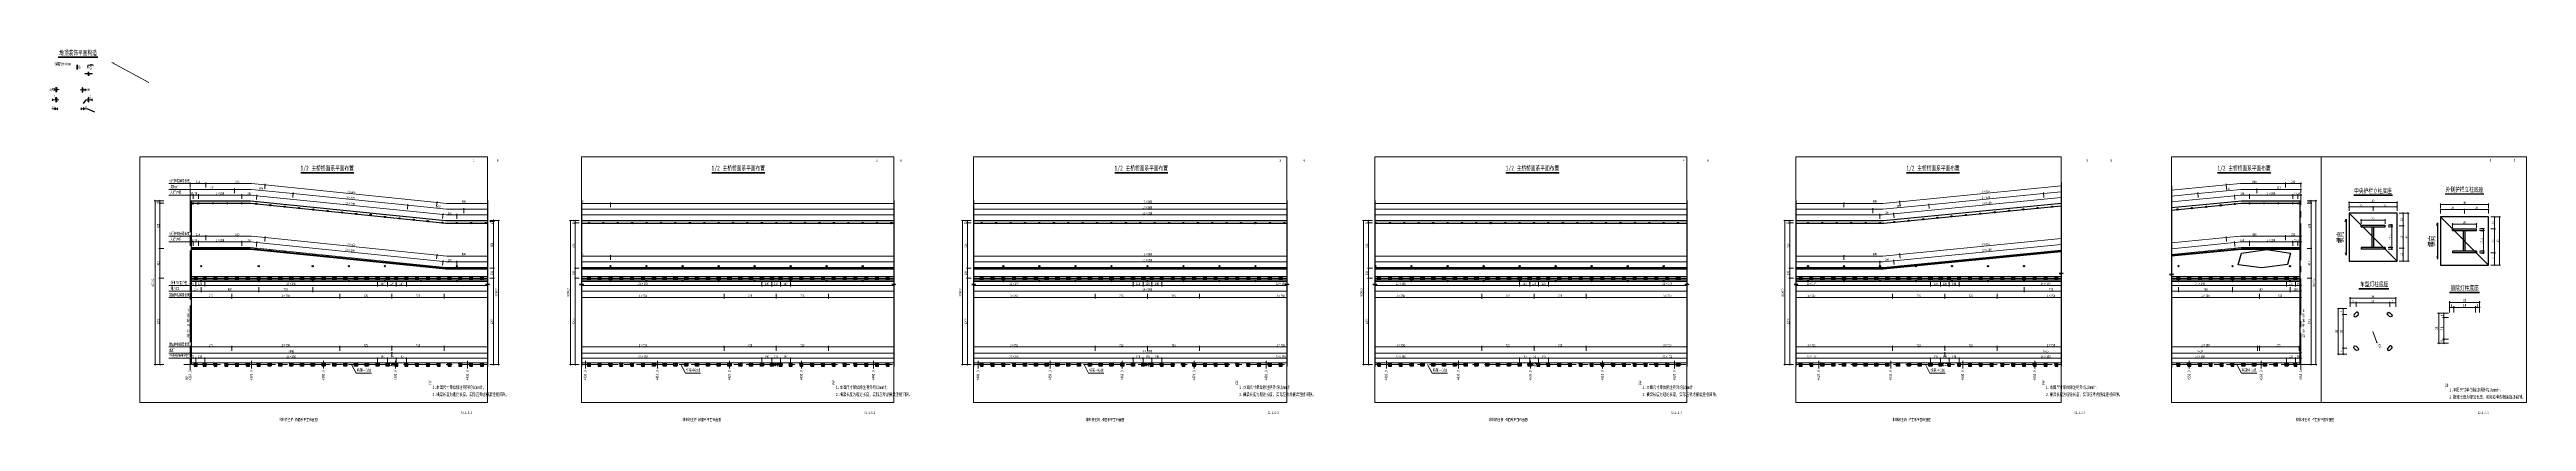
# Paper-space layout '布局1' of a CAD drawing. Header units: millimetres. Extents: x -632 to 1948, y -1082 to -695.
# The model-space entities are those that its viewports show. They can reach past a viewport. Long polylines and large blocks are cut down to what shows.
import ezdxf
from ezdxf.enums import TextEntityAlignment as Align

# ---------------------------------------------------------------- set-up
doc = ezdxf.new("R2010")
doc.units = ezdxf.units.MM
doc.linetypes.add('CENTER2', pattern=[28.575, 19.05, -3.175, 3.175, -3.175])
doc.layers.get('Defpoints').update_dxf_attribs({"color": 8})
for name, color, linetype, lineweight in [('Dim', 4, 'Continuous', 15), ('中心线', 2, 'CENTER2', 15), ('文字', 7, 'Continuous', 15), ('标注线及字体', 2, 'Continuous', 15), ('粗线', 3, 'Continuous', 35), ('细实线', 4, 'Continuous', 15), ('钢板单线', 6, 'Continuous', 25), ('钢板粗线', 1, 'Continuous', 25)]:
    doc.layers.add(name, color=color, linetype=linetype, lineweight=lineweight)
doc.layers.add('Text', color=4, linetype='Continuous')
doc.styles.add('111', font='仿宋_GB2312.ttf', dxfattribs={"width": 0.7})
doc.styles.add('BM_Dim', font='仿宋_GB2312.ttf', dxfattribs={"width": 0.85})
doc.styles.add('SMEDI', font='仿宋_GB2312.ttf', dxfattribs={"width": 0.75})
doc.styles.get("Standard").update_dxf_attribs({"font": '仿宋_GB2312.ttf'})
doc.styles.add('TJHZF', font='仿宋_GB2312.ttf', dxfattribs={"width": 0.72})
doc.dimstyles.new('200', dxfattribs={"dimscale": 0, "dimtxt": 2.5, "dimasz": 1, "dimexe": 1, "dimexo": 1, "dimgap": 0.6, "dimtad": 1, "dimdec": 0, "dimdsep": 46, "dimtxsty": '111', "dimblk": 'OBLIQUE', "dimcen": 0, "dimclrd": 4, "dimclre": 4, "dimclrt": 4, "dimadec": 1, "dimazin": 2, "dimtfac": 1, "dimtdec": 0, "dimtix": 1, "dimtmove": 2, "dimatfit": 3, "dimfxl": 4, "dimfxlon": 1, "dimtolj": 1, "dimlwd": -1, "dimlwe": -1, "dimarcsym": 0})
doc.dimstyles.new('MSteel_1.0_1.0', dxfattribs={"dimtxt": 3, "dimasz": 1.2, "dimexe": 1, "dimexo": 1, "dimgap": 1, "dimtad": 3, "dimtoh": 1, "dimdec": 0, "dimzin": 0, "dimdsep": 46, "dimtxsty": 'Standard', "dimblk": 'ARCHTICK', "dimcen": 0.09, "dimclrd": 3, "dimclre": 3, "dimadec": 0, "dimazin": 0, "dimtfac": 1, "dimtdec": 4, "dimtofl": 0, "dimtmove": 0, "dimatfit": 3, "dimfxl": 1, "dimtolj": 1, "dimtzin": 0, "dimarcsym": 0})

# ---------------------------------------------------------------- blocks, each defined once
blk = doc.blocks.new('_ArchTick')
at = {"color": 0, "linetype": 'ByBlock', "const_width": 0.15}
blk.add_lwpolyline([(-0.5, -0.5), (0.5, 0.5)], dxfattribs=at)
blk = doc.blocks.new('全融透2')
at = {"layer": 'Dim', "color": 8}
blk.add_line((0, 0), (-4.5, 0), dxfattribs=at)
for points in [[(-5.5, 1), (-4.5, 0), (-5.5, -1)], [(-2, 1.2), (-3.2, 0), (-3.2, 1.2)], [(-2, -1.2), (-3.2, 0), (-3.2, -1.2)]]:
    blk.add_lwpolyline(points, dxfattribs=at)
for points in [[(-3.2, 2.6), (-3.2, 1.4), (-2, 1.4)], [(-3.2, -2.6), (-3.2, -1.4), (-2, -1.4)]]:
    blk.add_lwpolyline(points, close=True, dxfattribs=at)
at = {"layer": 'Text', "color": 8, "style": 'SMEDI', "width": 0.75}
blk.add_text('熔透', height=2, dxfattribs=at).set_placement((-9.9, 0), align=Align.MIDDLE_LEFT)
blk = doc.blocks.new('半融透2')
at = {"layer": 'Dim', "color": 8}
for p, q in [((0, 0), (-5.7, 0)), ((-3, 0.3), (-1.7, 1.2)), ((-3, -0.3), (-1.7, -1.2))]:
    blk.add_line(p, q, dxfattribs=at)
for points in [[(-6.7, -1), (-5.7, 0), (-6.7, 1)], [(-3, -1.2), (-3, 0), (-3, 1.2)]]:
    blk.add_lwpolyline(points, dxfattribs=at)
for points in [[(-1.7, 1.4), (-3, 1.4), (-3, 2.6)], [(-1.7, -1.4), (-3, -1.4), (-3, -2.6)]]:
    blk.add_lwpolyline(points, close=True, dxfattribs=at)
at = {"layer": 'Text', "color": 8, "style": 'SMEDI', "width": 0.75}
blk.add_text('7', height=2, dxfattribs=at).set_placement((-5.1, 3.4), align=Align.MIDDLE_LEFT)
blk = doc.blocks.new('半融透1')
at = {"layer": 'Dim', "color": 8}
for p, q in [((0, 0), (5.7, 0)), ((3, 0.3), (1.8, 1.2)), ((3, -0.3), (1.8, -1.2))]:
    blk.add_line(p, q, dxfattribs=at)
for points in [[(1.8, 1.4), (3, 1.4), (3, 2.6)], [(1.8, -1.4), (3, -1.4), (3, -2.6)]]:
    blk.add_lwpolyline(points, close=True, dxfattribs=at)
for points in [[(3, -1.2), (3, 0), (3, 1.2)], [(6.7, -1), (5.7, 0), (6.7, 1)]]:
    blk.add_lwpolyline(points, dxfattribs=at)
at = {"layer": 'Text', "color": 8, "style": 'SMEDI', "width": 0.75}
blk.add_text('7', height=2, dxfattribs=at).set_placement((4.1, 3.4), align=Align.MIDDLE_LEFT)
blk = doc.blocks.new('角焊缝1')
at = {"layer": 'Dim', "color": 8}
blk.add_line((-3101.2, 370.2), (-3106.5, 370.2), dxfattribs=at)
blk.add_lwpolyline([(-3107.5, 369.2), (-3106.5, 370.2), (-3107.5, 371.2)], dxfattribs=at)
blk.add_lwpolyline([(-3104.9, 371.5), (-3104.9, 369), (-3103.7, 370.2)], close=True, dxfattribs=at)
blk = doc.blocks.new('角焊缝2')
at = {"layer": 'Dim', "color": 8}
blk.add_line((-3138, 370.2), (-3132.7, 370.2), dxfattribs=at)
blk.add_lwpolyline([(-3134.8, 371.5), (-3134.8, 369), (-3133.5, 370.2)], close=True, dxfattribs=at)
blk.add_lwpolyline([(-3131.7, 369.2), (-3132.7, 370.2), (-3131.7, 371.2)], dxfattribs=at)
blk = doc.blocks.new('全融透1')
at = {"layer": 'Dim', "color": 8}
blk.add_line((0, 0), (4.5, 0), dxfattribs=at)
for points in [[(2, 2.6), (2, 1.4), (3.2, 1.4)], [(2, -2.6), (2, -1.4), (3.2, -1.4)]]:
    blk.add_lwpolyline(points, close=True, dxfattribs=at)
for points in [[(3.2, 1.2), (2, 0), (2, 1.2)], [(3.2, -1.2), (2, 0), (2, -1.2)], [(5.5, 1), (4.5, 0), (5.5, -1)]]:
    blk.add_lwpolyline(points, dxfattribs=at)
at = {"layer": 'Text', "color": 8, "style": 'SMEDI', "width": 0.75}
blk.add_text('熔透', height=2, dxfattribs=at).set_placement((5.8, 0), align=Align.MIDDLE_LEFT)
blk = doc.blocks.new('剖面箭头')
at = {"ltscale": 10}
h = blk.add_hatch(dxfattribs=at)
h.set_pattern_fill('ANSI31', color=2, style=0)
h.set_pattern_definition([(45, (-182.99888, -777.8594), (-0.088388348, 0.088388348), [])])
h.paths.add_polyline_path([(6, -3), (3.15, -3), (3, -3.6)])
at = {"color": 3, "ltscale": 10}
blk.add_line((0, 0), (0, -3), dxfattribs=at)
at = {"color": 2, "ltscale": 10}
for p, q in [((0, -3), (6, -3)), ((6, -3), (3, -3.6)), ((3, -3.6), (3.15, -3))]:
    blk.add_line(p, q, dxfattribs=at)
blk = doc.blocks.new('_Oblique')
at = {"color": 0, "linetype": 'ByBlock', "lineweight": -2}
blk.add_line((-0.5, -0.5), (0.5, 0.5), dxfattribs=at)
blk = doc.blocks.new('*D75')
at = {"layer": 'Defpoints', "color": 0, "transparency": 16777216}
for p in [(-176, -933.2), (-169.2, -933.2), (-176, -1023.2)]:
    blk.add_point(p, dxfattribs=at)
at = {"layer": '细实线', "color": 4, "transparency": 16777216}
for p, q in [((-173.2, -933.2), (-168.2, -933.2)), ((-169.2, -1023.2), (-169.2, -933.2)), ((-173.2, -1023.2), (-168.2, -1023.2))]:
    blk.add_line(p, q, dxfattribs=at)
for p, rotation in [((-169.2, -933.2), 90), ((-169.2, -1023.2), 270)]:
    blk.add_blockref('_Oblique', p, dxfattribs=dict(at, rotation=rotation))
at = {"layer": '细实线', "color": 4, "transparency": 16777216, "insert": (-171, -978.2), "char_height": 2.5, "attachment_point": 5, "rotation": 90, "style": '111'}
blk.add_mtext('\\A1;1200', dxfattribs=at)
blk = doc.blocks.new('*D76')
at = {"layer": 'Defpoints', "color": 0, "transparency": 16777216}
for p in [(-176, -922.9), (-169.2, -922.9), (-176, -933.2)]:
    blk.add_point(p, dxfattribs=at)
at = {"layer": '细实线', "color": 4, "transparency": 16777216}
for p, q in [((-173.2, -922.9), (-168.2, -922.9)), ((-169.2, -933.2), (-169.2, -922.9)), ((-173.2, -933.2), (-168.2, -933.2))]:
    blk.add_line(p, q, dxfattribs=at)
for p, rotation in [((-169.2, -922.9), 90), ((-169.2, -933.2), 270)]:
    blk.add_blockref('_Oblique', p, dxfattribs=dict(at, rotation=rotation))
at = {"layer": '细实线', "color": 4, "transparency": 16777216, "insert": (-171, -928.1), "char_height": 2.5, "attachment_point": 5, "rotation": 90, "style": '111'}
blk.add_mtext('\\A1;138', dxfattribs=at)
blk = doc.blocks.new('*D77')
at = {"layer": 'Defpoints', "color": 0, "transparency": 16777216}
for p in [(-176, -874.2), (-169.2, -874.2), (-176, -922.9)]:
    blk.add_point(p, dxfattribs=at)
at = {"layer": '细实线', "color": 4, "transparency": 16777216}
for p, q in [((-173.2, -874.2), (-168.2, -874.2)), ((-169.2, -922.9), (-169.2, -874.2)), ((-173.2, -922.9), (-168.2, -922.9))]:
    blk.add_line(p, q, dxfattribs=at)
for p, rotation in [((-169.2, -874.2), 90), ((-169.2, -922.9), 270)]:
    blk.add_blockref('_Oblique', p, dxfattribs=dict(at, rotation=rotation))
at = {"layer": '细实线', "color": 4, "transparency": 16777216, "insert": (-171, -898.5), "char_height": 2.5, "attachment_point": 5, "rotation": 90, "style": '111'}
blk.add_mtext('\\A1;650', dxfattribs=at)
blk = doc.blocks.new('*D78')
at = {"layer": 'Defpoints', "color": 0, "transparency": 16777216}
for p in [(-176, -873.2), (-176, -874.2), (-169.2, -873.2)]:
    blk.add_point(p, dxfattribs=at)
at = {"layer": '细实线', "color": 4, "transparency": 16777216}
for p, q in [((-173.2, -873.2), (-168.2, -873.2)), ((-173.2, -874.2), (-168.2, -874.2)), ((-169.2, -873.2), (-169.2, -872.2)), ((-169.2, -874.2), (-169.2, -873.2)), ((-169.2, -874.2), (-169.2, -875.2))]:
    blk.add_line(p, q, dxfattribs=at)
for p, rotation in [((-169.2, -873.2), 270), ((-169.2, -874.2), 90)]:
    blk.add_blockref('_Oblique', p, dxfattribs=dict(at, rotation=rotation))
at = {"layer": '细实线', "color": 4, "transparency": 16777216, "insert": (-171, -875.6), "char_height": 2.5, "attachment_point": 5, "rotation": 90, "style": '111'}
blk.add_mtext('\\A1;13', dxfattribs=at)
blk = doc.blocks.new('*D79')
at = {"layer": 'Defpoints', "color": 0, "transparency": 16777216}
for p in [(-170.9, -873.2), (-164.1, -873.2), (-170.9, -1023.2)]:
    blk.add_point(p, dxfattribs=at)
at = {"layer": '细实线', "color": 4, "transparency": 16777216}
for p, q in [((-168.1, -873.2), (-163.1, -873.2)), ((-164.1, -1023.2), (-164.1, -873.2)), ((-168.1, -1023.2), (-163.1, -1023.2))]:
    blk.add_line(p, q, dxfattribs=at)
for p, rotation in [((-164.1, -873.2), 90), ((-164.1, -1023.2), 270)]:
    blk.add_blockref('_Oblique', p, dxfattribs=dict(at, rotation=rotation))
at = {"layer": '细实线', "color": 4, "transparency": 16777216, "insert": (-166.1, -948.2), "char_height": 2.5, "attachment_point": 5, "rotation": 90, "style": '111'}
blk.add_mtext('\\A1;4000/2', dxfattribs=at)
blk = doc.blocks.new('*D85')
at = {"layer": 'Defpoints', "color": 0, "transparency": 16777216}
for p in [(-84.1, -933.2), (-77.2, -933.2), (-77.2, -1023.2)]:
    blk.add_point(p, dxfattribs=at)
at = {"layer": '细实线', "color": 4, "transparency": 16777216}
for p, q in [((-80.1, -933.2), (-85.1, -933.2)), ((-84.1, -1023.2), (-84.1, -933.2)), ((-80.1, -1023.2), (-85.1, -1023.2))]:
    blk.add_line(p, q, dxfattribs=at)
for p, rotation in [((-84.1, -933.2), 90), ((-84.1, -1023.2), 270)]:
    blk.add_blockref('_Oblique', p, dxfattribs=dict(at, rotation=rotation))
at = {"layer": '细实线', "color": 4, "transparency": 16777216, "insert": (-85.9, -978.2), "char_height": 2.5, "attachment_point": 5, "rotation": 90, "style": '111'}
blk.add_mtext('\\A1;1200', dxfattribs=at)
blk = doc.blocks.new('*D86')
at = {"layer": 'Defpoints', "color": 0, "transparency": 16777216}
for p in [(-84.1, -922.9), (-77.2, -922.9), (-77.2, -933.2)]:
    blk.add_point(p, dxfattribs=at)
at = {"layer": '细实线', "color": 4, "transparency": 16777216}
for p, q in [((-80.1, -922.9), (-85.1, -922.9)), ((-84.1, -933.2), (-84.1, -922.9)), ((-80.1, -933.2), (-85.1, -933.2))]:
    blk.add_line(p, q, dxfattribs=at)
for p, rotation in [((-84.1, -922.9), 90), ((-84.1, -933.2), 270)]:
    blk.add_blockref('_Oblique', p, dxfattribs=dict(at, rotation=rotation))
at = {"layer": '细实线', "color": 4, "transparency": 16777216, "insert": (-85.9, -928.1), "char_height": 2.5, "attachment_point": 5, "rotation": 90, "style": '111'}
blk.add_mtext('\\A1;138', dxfattribs=at)
blk = doc.blocks.new('*D87')
at = {"layer": 'Defpoints', "color": 0, "transparency": 16777216}
for p in [(-84.1, -875.8), (-77.2, -875.8), (-77.2, -922.9)]:
    blk.add_point(p, dxfattribs=at)
at = {"layer": '细实线', "color": 4, "transparency": 16777216}
for p, q in [((-80.1, -875.8), (-85.1, -875.8)), ((-84.1, -922.9), (-84.1, -875.8)), ((-80.1, -922.9), (-85.1, -922.9))]:
    blk.add_line(p, q, dxfattribs=at)
for p, rotation in [((-84.1, -875.8), 90), ((-84.1, -922.9), 270)]:
    blk.add_blockref('_Oblique', p, dxfattribs=dict(at, rotation=rotation))
at = {"layer": '细实线', "color": 4, "transparency": 16777216, "insert": (-85.9, -899.4), "char_height": 2.5, "attachment_point": 5, "rotation": 90, "style": '111'}
blk.add_mtext('\\A1;628', dxfattribs=at)
blk = doc.blocks.new('*D88')
at = {"layer": 'Defpoints', "color": 0, "transparency": 16777216}
for p in [(-84.1, -873.2), (-77.2, -873.2), (-77.2, -875.8)]:
    blk.add_point(p, dxfattribs=at)
at = {"layer": '细实线', "color": 4, "transparency": 16777216}
for p, q in [((-80.1, -873.2), (-85.1, -873.2)), ((-80.1, -875.8), (-85.1, -875.8)), ((-84.1, -875.8), (-84.1, -873.2))]:
    blk.add_line(p, q, dxfattribs=at)
for p, rotation in [((-84.1, -873.2), 90), ((-84.1, -875.8), 270)]:
    blk.add_blockref('_Oblique', p, dxfattribs=dict(at, rotation=rotation))
at = {"layer": '细实线', "color": 4, "transparency": 16777216, "insert": (-86.1, -875.6), "char_height": 2.5, "attachment_point": 5, "rotation": 90, "style": '111'}
blk.add_mtext('\\A1;35', dxfattribs=at)
blk = doc.blocks.new('*D89')
at = {"layer": 'Defpoints', "color": 0, "transparency": 16777216}
for p in [(-89.2, -873.2), (-82.4, -873.2), (-82.4, -1023.2)]:
    blk.add_point(p, dxfattribs=at)
at = {"layer": '细实线', "color": 4, "transparency": 16777216}
for p, q in [((-85.2, -873.2), (-90.2, -873.2)), ((-89.2, -1023.2), (-89.2, -873.2)), ((-85.2, -1023.2), (-90.2, -1023.2))]:
    blk.add_line(p, q, dxfattribs=at)
for p, rotation in [((-89.2, -873.2), 90), ((-89.2, -1023.2), 270)]:
    blk.add_blockref('_Oblique', p, dxfattribs=dict(at, rotation=rotation))
at = {"layer": '细实线', "color": 4, "transparency": 16777216, "insert": (-91.3, -948.2), "char_height": 2.5, "attachment_point": 5, "rotation": 90, "style": '111'}
blk.add_mtext('\\A1;4000/2', dxfattribs=at)
blk = doc.blocks.new('*D90')
at = {"layer": 'Defpoints', "color": 0, "transparency": 16777216}
for p in [(324.2, -933.2), (331, -933.2), (331, -1023.2)]:
    blk.add_point(p, dxfattribs=at)
at = {"layer": '细实线', "color": 4, "transparency": 16777216}
for p, q in [((328.2, -933.2), (323.2, -933.2)), ((324.2, -1023.2), (324.2, -933.2)), ((328.2, -1023.2), (323.2, -1023.2))]:
    blk.add_line(p, q, dxfattribs=at)
for p, rotation in [((324.2, -933.2), 90), ((324.2, -1023.2), 270)]:
    blk.add_blockref('_Oblique', p, dxfattribs=dict(at, rotation=rotation))
at = {"layer": '细实线', "color": 4, "transparency": 16777216, "insert": (322.4, -978.2), "char_height": 2.5, "attachment_point": 5, "rotation": 90, "style": '111'}
blk.add_mtext('\\A1;1200', dxfattribs=at)
blk = doc.blocks.new('*D91')
at = {"layer": 'Defpoints', "color": 0, "transparency": 16777216}
for p in [(324.2, -922.9), (331, -922.9), (331, -933.2)]:
    blk.add_point(p, dxfattribs=at)
at = {"layer": '细实线', "color": 4, "transparency": 16777216}
for p, q in [((328.2, -922.9), (323.2, -922.9)), ((324.2, -933.2), (324.2, -922.9)), ((328.2, -933.2), (323.2, -933.2))]:
    blk.add_line(p, q, dxfattribs=at)
for p, rotation in [((324.2, -922.9), 90), ((324.2, -933.2), 270)]:
    blk.add_blockref('_Oblique', p, dxfattribs=dict(at, rotation=rotation))
at = {"layer": '细实线', "color": 4, "transparency": 16777216, "insert": (322.4, -928.1), "char_height": 2.5, "attachment_point": 5, "rotation": 90, "style": '111'}
blk.add_mtext('\\A1;138', dxfattribs=at)
blk = doc.blocks.new('*D92')
at = {"layer": 'Defpoints', "color": 0, "transparency": 16777216}
for p in [(324.2, -875.8), (331.1, -875.8), (331, -922.9)]:
    blk.add_point(p, dxfattribs=at)
at = {"layer": '细实线', "color": 4, "transparency": 16777216}
for p, q in [((328.2, -875.8), (323.2, -875.8)), ((324.2, -922.9), (324.2, -875.8)), ((328.2, -922.9), (323.2, -922.9))]:
    blk.add_line(p, q, dxfattribs=at)
for p, rotation in [((324.2, -875.8), 90), ((324.2, -922.9), 270)]:
    blk.add_blockref('_Oblique', p, dxfattribs=dict(at, rotation=rotation))
at = {"layer": '细实线', "color": 4, "transparency": 16777216, "insert": (322.4, -899.4), "char_height": 2.5, "attachment_point": 5, "rotation": 90, "style": '111'}
blk.add_mtext('\\A1;628', dxfattribs=at)
blk = doc.blocks.new('*D93')
at = {"layer": 'Defpoints', "color": 0, "transparency": 16777216}
for p in [(324.2, -873.2), (331, -873.2), (331.1, -875.8)]:
    blk.add_point(p, dxfattribs=at)
at = {"layer": '细实线', "color": 4, "transparency": 16777216}
for p, q in [((328.2, -873.2), (323.2, -873.2)), ((328.2, -875.8), (323.2, -875.8)), ((324.2, -875.8), (324.2, -873.2))]:
    blk.add_line(p, q, dxfattribs=at)
for p, rotation in [((324.2, -873.2), 90), ((324.2, -875.8), 270)]:
    blk.add_blockref('_Oblique', p, dxfattribs=dict(at, rotation=rotation))
at = {"layer": '细实线', "color": 4, "transparency": 16777216, "insert": (322.2, -875.6), "char_height": 2.5, "attachment_point": 5, "rotation": 90, "style": '111'}
blk.add_mtext('\\A1;35', dxfattribs=at)
blk = doc.blocks.new('*D94')
at = {"layer": 'Defpoints', "color": 0, "transparency": 16777216}
for p in [(319, -873.2), (325.9, -873.2), (325.9, -1023.2)]:
    blk.add_point(p, dxfattribs=at)
at = {"layer": '细实线', "color": 4, "transparency": 16777216}
for p, q in [((323, -873.2), (318, -873.2)), ((319, -1023.2), (319, -873.2)), ((323, -1023.2), (318, -1023.2))]:
    blk.add_line(p, q, dxfattribs=at)
for p, rotation in [((319, -873.2), 90), ((319, -1023.2), 270)]:
    blk.add_blockref('_Oblique', p, dxfattribs=dict(at, rotation=rotation))
at = {"layer": '细实线', "color": 4, "transparency": 16777216, "insert": (317, -948.2), "char_height": 2.5, "attachment_point": 5, "rotation": 90, "style": '111'}
blk.add_mtext('\\A1;4000/2', dxfattribs=at)
blk = doc.blocks.new('*D95')
at = {"layer": 'Defpoints', "color": 0, "transparency": 16777216}
for p in [(741.9, -933.2), (748.7, -933.2), (748.7, -1023.2)]:
    blk.add_point(p, dxfattribs=at)
at = {"layer": '细实线', "color": 4, "transparency": 16777216}
for p, q in [((745.9, -933.2), (740.9, -933.2)), ((741.9, -1023.2), (741.9, -933.2)), ((745.9, -1023.2), (740.9, -1023.2))]:
    blk.add_line(p, q, dxfattribs=at)
for p, rotation in [((741.9, -933.2), 90), ((741.9, -1023.2), 270)]:
    blk.add_blockref('_Oblique', p, dxfattribs=dict(at, rotation=rotation))
at = {"layer": '细实线', "color": 4, "transparency": 16777216, "insert": (740.1, -978.2), "char_height": 2.5, "attachment_point": 5, "rotation": 90, "style": '111'}
blk.add_mtext('\\A1;1200', dxfattribs=at)
blk = doc.blocks.new('*D96')
at = {"layer": 'Defpoints', "color": 0, "transparency": 16777216}
for p in [(741.9, -922.9), (748.7, -922.9), (748.7, -933.2)]:
    blk.add_point(p, dxfattribs=at)
at = {"layer": '细实线', "color": 4, "transparency": 16777216}
for p, q in [((745.9, -922.9), (740.9, -922.9)), ((741.9, -933.2), (741.9, -922.9)), ((745.9, -933.2), (740.9, -933.2))]:
    blk.add_line(p, q, dxfattribs=at)
for p, rotation in [((741.9, -922.9), 90), ((741.9, -933.2), 270)]:
    blk.add_blockref('_Oblique', p, dxfattribs=dict(at, rotation=rotation))
at = {"layer": '细实线', "color": 4, "transparency": 16777216, "insert": (740.1, -928.1), "char_height": 2.5, "attachment_point": 5, "rotation": 90, "style": '111'}
blk.add_mtext('\\A1;138', dxfattribs=at)
blk = doc.blocks.new('*D97')
at = {"layer": 'Defpoints', "color": 0, "transparency": 16777216}
for p in [(741.9, -875.8), (748.7, -875.8), (748.7, -922.9)]:
    blk.add_point(p, dxfattribs=at)
at = {"layer": '细实线', "color": 4, "transparency": 16777216}
for p, q in [((745.9, -875.8), (740.9, -875.8)), ((741.9, -922.9), (741.9, -875.8)), ((745.9, -922.9), (740.9, -922.9))]:
    blk.add_line(p, q, dxfattribs=at)
for p, rotation in [((741.9, -875.8), 90), ((741.9, -922.9), 270)]:
    blk.add_blockref('_Oblique', p, dxfattribs=dict(at, rotation=rotation))
at = {"layer": '细实线', "color": 4, "transparency": 16777216, "insert": (740.1, -899.4), "char_height": 2.5, "attachment_point": 5, "rotation": 90, "style": '111'}
blk.add_mtext('\\A1;628', dxfattribs=at)
blk = doc.blocks.new('*D98')
at = {"layer": 'Defpoints', "color": 0, "transparency": 16777216}
for p in [(741.9, -873.2), (748.7, -873.2), (748.7, -875.8)]:
    blk.add_point(p, dxfattribs=at)
at = {"layer": '细实线', "color": 4, "transparency": 16777216}
for p, q in [((745.9, -873.2), (740.9, -873.2)), ((745.9, -875.8), (740.9, -875.8)), ((741.9, -875.8), (741.9, -873.2))]:
    blk.add_line(p, q, dxfattribs=at)
for p, rotation in [((741.9, -873.2), 90), ((741.9, -875.8), 270)]:
    blk.add_blockref('_Oblique', p, dxfattribs=dict(at, rotation=rotation))
at = {"layer": '细实线', "color": 4, "transparency": 16777216, "insert": (739.9, -875.6), "char_height": 2.5, "attachment_point": 5, "rotation": 90, "style": '111'}
blk.add_mtext('\\A1;35', dxfattribs=at)
blk = doc.blocks.new('*D99')
at = {"layer": 'Defpoints', "color": 0, "transparency": 16777216}
for p in [(736.7, -873.2), (743.6, -873.2), (743.6, -1023.2)]:
    blk.add_point(p, dxfattribs=at)
at = {"layer": '细实线', "color": 4, "transparency": 16777216}
for p, q in [((740.7, -873.2), (735.7, -873.2)), ((736.7, -1023.2), (736.7, -873.2)), ((740.7, -1023.2), (735.7, -1023.2))]:
    blk.add_line(p, q, dxfattribs=at)
for p, rotation in [((736.7, -873.2), 90), ((736.7, -1023.2), 270)]:
    blk.add_blockref('_Oblique', p, dxfattribs=dict(at, rotation=rotation))
at = {"layer": '细实线', "color": 4, "transparency": 16777216, "insert": (734.7, -948.2), "char_height": 2.5, "attachment_point": 5, "rotation": 90, "style": '111'}
blk.add_mtext('\\A1;4000/2', dxfattribs=at)
blk = doc.blocks.new('*D100')
at = {"layer": 'Defpoints', "color": 0, "transparency": 16777216}
for p in [(1180.4, -933.2), (1187.3, -933.2), (1187.3, -1023.2)]:
    blk.add_point(p, dxfattribs=at)
at = {"layer": '细实线', "color": 4, "transparency": 16777216}
for p, q in [((1184.4, -933.2), (1179.4, -933.2)), ((1180.4, -1023.2), (1180.4, -933.2)), ((1184.4, -1023.2), (1179.4, -1023.2))]:
    blk.add_line(p, q, dxfattribs=at)
for p, rotation in [((1180.4, -933.2), 90), ((1180.4, -1023.2), 270)]:
    blk.add_blockref('_Oblique', p, dxfattribs=dict(at, rotation=rotation))
at = {"layer": '细实线', "color": 4, "transparency": 16777216, "insert": (1178.6, -978.2), "char_height": 2.5, "attachment_point": 5, "rotation": 90, "style": '111'}
blk.add_mtext('\\A1;1200', dxfattribs=at)
blk = doc.blocks.new('*D101')
at = {"layer": 'Defpoints', "color": 0, "transparency": 16777216}
for p in [(1180.4, -922.9), (1187.3, -922.9), (1187.3, -933.2)]:
    blk.add_point(p, dxfattribs=at)
at = {"layer": '细实线', "color": 4, "transparency": 16777216}
for p, q in [((1184.4, -922.9), (1179.4, -922.9)), ((1180.4, -933.2), (1180.4, -922.9)), ((1184.4, -933.2), (1179.4, -933.2))]:
    blk.add_line(p, q, dxfattribs=at)
for p, rotation in [((1180.4, -922.9), 90), ((1180.4, -933.2), 270)]:
    blk.add_blockref('_Oblique', p, dxfattribs=dict(at, rotation=rotation))
at = {"layer": '细实线', "color": 4, "transparency": 16777216, "insert": (1178.6, -928.1), "char_height": 2.5, "attachment_point": 5, "rotation": 90, "style": '111'}
blk.add_mtext('\\A1;138', dxfattribs=at)
blk = doc.blocks.new('*D102')
at = {"layer": 'Defpoints', "color": 0, "transparency": 16777216}
for p in [(1180.4, -875.8), (1187.3, -875.8), (1187.3, -922.9)]:
    blk.add_point(p, dxfattribs=at)
at = {"layer": '细实线', "color": 4, "transparency": 16777216}
for p, q in [((1184.4, -875.8), (1179.4, -875.8)), ((1180.4, -922.9), (1180.4, -875.8)), ((1184.4, -922.9), (1179.4, -922.9))]:
    blk.add_line(p, q, dxfattribs=at)
for p, rotation in [((1180.4, -875.8), 90), ((1180.4, -922.9), 270)]:
    blk.add_blockref('_Oblique', p, dxfattribs=dict(at, rotation=rotation))
at = {"layer": '细实线', "color": 4, "transparency": 16777216, "insert": (1178.6, -899.4), "char_height": 2.5, "attachment_point": 5, "rotation": 90, "style": '111'}
blk.add_mtext('\\A1;628', dxfattribs=at)
blk = doc.blocks.new('*D103')
at = {"layer": 'Defpoints', "color": 0, "transparency": 16777216}
for p in [(1180.4, -873.2), (1187.3, -873.2), (1187.3, -875.8)]:
    blk.add_point(p, dxfattribs=at)
at = {"layer": '细实线', "color": 4, "transparency": 16777216}
for p, q in [((1184.4, -873.2), (1179.4, -873.2)), ((1184.4, -875.8), (1179.4, -875.8)), ((1180.4, -875.8), (1180.4, -873.2))]:
    blk.add_line(p, q, dxfattribs=at)
for p, rotation in [((1180.4, -873.2), 90), ((1180.4, -875.8), 270)]:
    blk.add_blockref('_Oblique', p, dxfattribs=dict(at, rotation=rotation))
at = {"layer": '细实线', "color": 4, "transparency": 16777216, "insert": (1178.4, -875.6), "char_height": 2.5, "attachment_point": 5, "rotation": 90, "style": '111'}
blk.add_mtext('\\A1;35', dxfattribs=at)
blk = doc.blocks.new('*D104')
at = {"layer": 'Defpoints', "color": 0, "transparency": 16777216}
for p in [(1175.3, -873.2), (1182.2, -873.2), (1182.2, -1023.2)]:
    blk.add_point(p, dxfattribs=at)
at = {"layer": '细实线', "color": 4, "transparency": 16777216}
for p, q in [((1179.3, -873.2), (1174.3, -873.2)), ((1175.3, -1023.2), (1175.3, -873.2)), ((1179.3, -1023.2), (1174.3, -1023.2))]:
    blk.add_line(p, q, dxfattribs=at)
for p, rotation in [((1175.3, -873.2), 90), ((1175.3, -1023.2), 270)]:
    blk.add_blockref('_Oblique', p, dxfattribs=dict(at, rotation=rotation))
at = {"layer": '细实线', "color": 4, "transparency": 16777216, "insert": (1173.3, -948.2), "char_height": 2.5, "attachment_point": 5, "rotation": 90, "style": '111'}
blk.add_mtext('\\A1;4000/2', dxfattribs=at)
blk = doc.blocks.new('中护栏底座')
at = {"layer": 'Defpoints'}
for p, q in [((-23.1, 12.8), (-22.4, 15)), ((-22.4, 15), (-22.4, -15)), ((-20, 20), (20, -20)), ((-23.1, -12.8), (-22.4, -15))]:
    blk.add_line(p, q, dxfattribs=at)
at = {"layer": '钢板单线', "color": 1}
for p, q in [((20, 20), (-20, 20)), ((-20, 20), (-20, -20)), ((-10, 10), (10, 10)), ((-10, 8.6), (-10, 10)), ((-10, 8.6), (10, 8.6)), ((-0.7, -8.6), (-0.7, 8.6)), ((0.7, -8.6), (0.7, 8.6)), ((10, 8.6), (10, 10)), ((20, -20), (20, 20)), ((-20, -20), (20, -20)), ((10, -8.6), (-10, -8.6)), ((-10, -8.6), (-10, -10)), ((10, -10), (-10, -10)), ((10, -8.6), (10, -10))]:
    blk.add_line(p, q, dxfattribs=at)
at = {"layer": 'Defpoints', "style": 'BM_Dim', "width": 0.7}
blk.add_text('横向', height=5, rotation=90, dxfattribs=at).set_placement((-24.8, -0.3), align=Align.CENTER)
blk = doc.blocks.new('边护栏底座')
at = {"layer": 'Defpoints'}
for p, q in [((-23.1, 12.8), (-22.4, 15)), ((-22.4, 15), (-22.4, -15)), ((-20, 20), (20, -20)), ((-23.1, -12.8), (-22.4, -15))]:
    blk.add_line(p, q, dxfattribs=at)
at = {"layer": '钢板单线', "color": 1}
for p, q in [((20, 20), (-20, 20)), ((-20, 20), (-20, -20)), ((-10, 10), (10, 10)), ((-10, 8.6), (-10, 10)), ((-10, 8.6), (10, 8.6)), ((-0.7, -8.6), (-0.7, 8.6)), ((0.7, -8.6), (0.7, 8.6)), ((10, 8.6), (10, 10)), ((20, -20), (20, 20)), ((-20, -20), (20, -20)), ((10, -8.6), (-10, -8.6)), ((-10, -8.6), (-10, -10)), ((10, -10), (-10, -10)), ((10, -8.6), (10, -10))]:
    blk.add_line(p, q, dxfattribs=at)
at = {"layer": 'Defpoints', "style": 'BM_Dim', "width": 0.7}
blk.add_text('横向', height=5, rotation=90, dxfattribs=at).set_placement((-24.8, -0.3), align=Align.CENTER)
blk = doc.blocks.new('人行护栏底座')
at = {"layer": 'Defpoints'}
for p, q in [((-11.5, 6.4), (-11.2, 7.5)), ((-11.2, 7.5), (-11.2, -7.5)), ((-7.5, 7.5), (7.5, -7.5)), ((-11.5, -6.4), (-11.2, -7.5))]:
    blk.add_line(p, q, dxfattribs=at)
at = {"layer": '钢板粗线'}
blk.add_lwpolyline([(-7.5, 7.5), (7.5, 7.5), (7.5, -7.5), (-7.5, -7.5)], close=True, dxfattribs=at)
at = {"layer": 'Defpoints', "style": 'BM_Dim', "width": 0.7}
blk.add_text('横向', height=2.5, rotation=90, dxfattribs=at).set_placement((-12.4, -0.1), align=Align.CENTER)
blk = doc.blocks.new('*D110')
at = {"layer": 'Defpoints', "color": 0, "transparency": 16777216}
for p in [(1246, -10567.9), (1106, -10655.6), (1246, -10655.6)]:
    blk.add_point(p, dxfattribs=at)
at = {"layer": '细实线', "color": 4, "transparency": 16777216}
for p, q in [((1106, -10621.3), (1106, -10554.6)), ((1246, -10621.3), (1246, -10554.6)), ((1106, -10567.9), (1246, -10567.9))]:
    blk.add_line(p, q, dxfattribs=at)
at = {"layer": '细实线', "color": 4, "transparency": 16777216, "xscale": 13.33333333333333, "yscale": 13.33333333333333, "zscale": 13.33333333333333, "rotation": 180}
blk.add_blockref('_Oblique', (1106, -10567.9), dxfattribs=at)
at = {"layer": '细实线', "color": 4, "transparency": 16777216, "xscale": 13.33333333333333, "yscale": 13.33333333333333, "zscale": 13.33333333333333}
blk.add_blockref('_Oblique', (1246, -10567.9), dxfattribs=at)
at = {"layer": '细实线', "color": 4, "transparency": 16777216, "insert": (1176, -10544.1), "char_height": 33.33, "attachment_point": 5, "style": '111'}
blk.add_mtext('\\A1;140', dxfattribs=at)
blk = doc.blocks.new('*D111')
at = {"layer": 'Defpoints', "color": 0, "transparency": 16777216}
for p in [(4546, -10567.9), (1246, -10655.6), (4546, -10655.6)]:
    blk.add_point(p, dxfattribs=at)
at = {"layer": '细实线', "color": 4, "transparency": 16777216}
for p, q in [((1246, -10621.3), (1246, -10554.6)), ((4546, -10621.3), (4546, -10554.6)), ((1246, -10567.9), (4546, -10567.9))]:
    blk.add_line(p, q, dxfattribs=at)
at = {"layer": '细实线', "color": 4, "transparency": 16777216, "xscale": 13.33333333333333, "yscale": 13.33333333333333, "zscale": 13.33333333333333, "rotation": 180}
blk.add_blockref('_Oblique', (1246, -10567.9), dxfattribs=at)
at = {"layer": '细实线', "color": 4, "transparency": 16777216, "xscale": 13.33333333333333, "yscale": 13.33333333333333, "zscale": 13.33333333333333}
blk.add_blockref('_Oblique', (4546, -10567.9), dxfattribs=at)
at = {"layer": '细实线', "color": 4, "transparency": 16777216, "insert": (2896, -10544.1), "char_height": 33.33, "attachment_point": 5, "style": '111'}
blk.add_mtext('\\A1;22×150', dxfattribs=at)
blk = doc.blocks.new('*D112')
at = {"layer": 'Defpoints', "color": 0, "transparency": 16777216}
for p in [(4546, -10567.9), (4546, -10655.6), (4686, -10655.6)]:
    blk.add_point(p, dxfattribs=at)
at = {"layer": '细实线', "color": 4, "transparency": 16777216}
for p, q in [((4546, -10621.3), (4546, -10554.6)), ((4686, -10621.3), (4686, -10554.6)), ((4686, -10567.9), (4546, -10567.9))]:
    blk.add_line(p, q, dxfattribs=at)
at = {"layer": '细实线', "color": 4, "transparency": 16777216, "xscale": 13.33333333333333, "yscale": 13.33333333333333, "zscale": 13.33333333333333, "rotation": 180}
blk.add_blockref('_Oblique', (4546, -10567.9), dxfattribs=at)
at = {"layer": '细实线', "color": 4, "transparency": 16777216, "xscale": 13.33333333333333, "yscale": 13.33333333333333, "zscale": 13.33333333333333}
blk.add_blockref('_Oblique', (4686, -10567.9), dxfattribs=at)
at = {"layer": '细实线', "color": 4, "transparency": 16777216, "insert": (4616, -10544.1), "char_height": 33.33, "attachment_point": 5, "style": '111'}
blk.add_mtext('\\A1;140', dxfattribs=at)
blk = doc.blocks.new('*D113')
at = {"layer": 'Defpoints', "color": 0, "transparency": 16777216}
for p in [(4806, -10567.9), (4686, -10655.6), (4806, -10655.6)]:
    blk.add_point(p, dxfattribs=at)
at = {"layer": '细实线', "color": 4, "transparency": 16777216}
for p, q in [((4686, -10621.3), (4686, -10554.6)), ((4806, -10621.3), (4806, -10554.6)), ((4686, -10567.9), (4806, -10567.9))]:
    blk.add_line(p, q, dxfattribs=at)
at = {"layer": '细实线', "color": 4, "transparency": 16777216, "xscale": 13.33333333333333, "yscale": 13.33333333333333, "zscale": 13.33333333333333, "rotation": 180}
blk.add_blockref('_Oblique', (4686, -10567.9), dxfattribs=at)
at = {"layer": '细实线', "color": 4, "transparency": 16777216, "xscale": 13.33333333333333, "yscale": 13.33333333333333, "zscale": 13.33333333333333}
blk.add_blockref('_Oblique', (4806, -10567.9), dxfattribs=at)
at = {"layer": '细实线', "color": 4, "transparency": 16777216, "insert": (4746, -10544.1), "char_height": 33.33, "attachment_point": 5, "style": '111'}
blk.add_mtext('\\A1;120', dxfattribs=at)
blk = doc.blocks.new('*D114')
at = {"layer": 'Defpoints', "color": 0, "transparency": 16777216}
for p in [(1106, -9455.6), (1246, -9455.6), (1246, -9556.6)]:
    blk.add_point(p, dxfattribs=at)
at = {"layer": '细实线', "color": 4, "transparency": 16777216}
for p, q in [((1106, -9503.3), (1106, -9570)), ((1246, -9503.3), (1246, -9570)), ((1106, -9556.6), (1246, -9556.6))]:
    blk.add_line(p, q, dxfattribs=at)
at = {"layer": '细实线', "color": 4, "transparency": 16777216, "xscale": 13.33333333333333, "yscale": 13.33333333333333, "zscale": 13.33333333333333, "rotation": 180}
blk.add_blockref('_Oblique', (1106, -9556.6), dxfattribs=at)
at = {"layer": '细实线', "color": 4, "transparency": 16777216, "xscale": 13.33333333333333, "yscale": 13.33333333333333, "zscale": 13.33333333333333}
blk.add_blockref('_Oblique', (1246, -9556.6), dxfattribs=at)
at = {"layer": '细实线', "color": 4, "transparency": 16777216, "insert": (1176, -9532.8), "char_height": 33.33, "attachment_point": 5, "style": '111'}
blk.add_mtext('\\A1;140', dxfattribs=at)
blk = doc.blocks.new('*D115')
at = {"layer": 'Defpoints', "color": 0, "transparency": 16777216}
for p in [(1246, -9455.6), (4546, -9455.6), (4546, -9556.6)]:
    blk.add_point(p, dxfattribs=at)
at = {"layer": '细实线', "color": 4, "transparency": 16777216}
for p, q in [((1246, -9503.3), (1246, -9570)), ((4546, -9503.3), (4546, -9570)), ((1246, -9556.6), (4546, -9556.6))]:
    blk.add_line(p, q, dxfattribs=at)
at = {"layer": '细实线', "color": 4, "transparency": 16777216, "xscale": 13.33333333333333, "yscale": 13.33333333333333, "zscale": 13.33333333333333, "rotation": 180}
blk.add_blockref('_Oblique', (1246, -9556.6), dxfattribs=at)
at = {"layer": '细实线', "color": 4, "transparency": 16777216, "xscale": 13.33333333333333, "yscale": 13.33333333333333, "zscale": 13.33333333333333}
blk.add_blockref('_Oblique', (4546, -9556.6), dxfattribs=at)
at = {"layer": '细实线', "color": 4, "transparency": 16777216, "insert": (2896, -9532.8), "char_height": 33.33, "attachment_point": 5, "style": '111'}
blk.add_mtext('\\A1;22×150', dxfattribs=at)
blk = doc.blocks.new('*D116')
at = {"layer": 'Defpoints', "color": 0, "transparency": 16777216}
for p in [(4546, -9455.6), (4686, -9455.6), (4546, -9556.6)]:
    blk.add_point(p, dxfattribs=at)
at = {"layer": '细实线', "color": 4, "transparency": 16777216}
for p, q in [((4546, -9503.3), (4546, -9570)), ((4686, -9503.3), (4686, -9570)), ((4686, -9556.6), (4546, -9556.6))]:
    blk.add_line(p, q, dxfattribs=at)
at = {"layer": '细实线', "color": 4, "transparency": 16777216, "xscale": 13.33333333333333, "yscale": 13.33333333333333, "zscale": 13.33333333333333, "rotation": 180}
blk.add_blockref('_Oblique', (4546, -9556.6), dxfattribs=at)
at = {"layer": '细实线', "color": 4, "transparency": 16777216, "xscale": 13.33333333333333, "yscale": 13.33333333333333, "zscale": 13.33333333333333}
blk.add_blockref('_Oblique', (4686, -9556.6), dxfattribs=at)
at = {"layer": '细实线', "color": 4, "transparency": 16777216, "insert": (4616, -9532.8), "char_height": 33.33, "attachment_point": 5, "style": '111'}
blk.add_mtext('\\A1;140', dxfattribs=at)
blk = doc.blocks.new('*D117')
at = {"layer": 'Defpoints', "color": 0, "transparency": 16777216}
for p in [(4686, -9455.6), (4806, -9455.6), (4806, -9556.6)]:
    blk.add_point(p, dxfattribs=at)
at = {"layer": '细实线', "color": 4, "transparency": 16777216}
for p, q in [((4686, -9503.3), (4686, -9570)), ((4806, -9503.3), (4806, -9570)), ((4686, -9556.6), (4806, -9556.6))]:
    blk.add_line(p, q, dxfattribs=at)
at = {"layer": '细实线', "color": 4, "transparency": 16777216, "xscale": 13.33333333333333, "yscale": 13.33333333333333, "zscale": 13.33333333333333, "rotation": 180}
blk.add_blockref('_Oblique', (4686, -9556.6), dxfattribs=at)
at = {"layer": '细实线', "color": 4, "transparency": 16777216, "xscale": 13.33333333333333, "yscale": 13.33333333333333, "zscale": 13.33333333333333}
blk.add_blockref('_Oblique', (4806, -9556.6), dxfattribs=at)
at = {"layer": '细实线', "color": 4, "transparency": 16777216, "insert": (4746, -9532.8), "char_height": 33.33, "attachment_point": 5, "style": '111'}
blk.add_mtext('\\A1;120', dxfattribs=at)
blk = doc.blocks.new('*D118')
at = {"layer": 'Defpoints', "color": 0, "transparency": 16777216}
for p in [(4021, -10409.3), (1771, -10497), (4021, -10497)]:
    blk.add_point(p, dxfattribs=at)
at = {"layer": '细实线', "color": 4, "transparency": 16777216}
for p, q in [((1771, -10462.6), (1771, -10396)), ((4021, -10462.6), (4021, -10396)), ((1771, -10409.3), (4021, -10409.3))]:
    blk.add_line(p, q, dxfattribs=at)
at = {"layer": '细实线', "color": 4, "transparency": 16777216, "xscale": 13.33333333333333, "yscale": 13.33333333333333, "zscale": 13.33333333333333, "rotation": 180}
blk.add_blockref('_Oblique', (1771, -10409.3), dxfattribs=at)
at = {"layer": '细实线', "color": 4, "transparency": 16777216, "xscale": 13.33333333333333, "yscale": 13.33333333333333, "zscale": 13.33333333333333}
blk.add_blockref('_Oblique', (4021, -10409.3), dxfattribs=at)
at = {"layer": '细实线', "color": 4, "transparency": 16777216, "insert": (2896, -10385.5), "char_height": 33.33, "attachment_point": 5, "style": '111'}
blk.add_mtext('\\A1;3×750', dxfattribs=at)
blk = doc.blocks.new('*D119')
at = {"layer": 'Defpoints', "color": 0, "transparency": 16777216}
for p in [(1046, -10409.3), (1771, -10497), (1046, -10554.6)]:
    blk.add_point(p, dxfattribs=at)
at = {"layer": '细实线', "color": 4, "transparency": 16777216}
for p, q in [((1046, -10462.6), (1046, -10396)), ((1771, -10462.6), (1771, -10396)), ((1771, -10409.3), (1046, -10409.3))]:
    blk.add_line(p, q, dxfattribs=at)
at = {"layer": '细实线', "color": 4, "transparency": 16777216, "xscale": 13.33333333333333, "yscale": 13.33333333333333, "zscale": 13.33333333333333, "rotation": 180}
blk.add_blockref('_Oblique', (1046, -10409.3), dxfattribs=at)
at = {"layer": '细实线', "color": 4, "transparency": 16777216, "xscale": 13.33333333333333, "yscale": 13.33333333333333, "zscale": 13.33333333333333}
blk.add_blockref('_Oblique', (1771, -10409.3), dxfattribs=at)
at = {"layer": '细实线', "color": 4, "transparency": 16777216, "insert": (1408.5, -10385.8), "char_height": 33.33, "attachment_point": 5, "style": '111'}
blk.add_mtext('\\A1;725', dxfattribs=at)
blk = doc.blocks.new('*D120')
at = {"layer": 'Defpoints', "color": 0, "transparency": 16777216}
for p in [(4746, -10409.3), (4021, -10497), (4746, -10554.6)]:
    blk.add_point(p, dxfattribs=at)
at = {"layer": '细实线', "color": 4, "transparency": 16777216}
for p, q in [((4021, -10462.6), (4021, -10396)), ((4746, -10462.6), (4746, -10396)), ((4021, -10409.3), (4746, -10409.3))]:
    blk.add_line(p, q, dxfattribs=at)
at = {"layer": '细实线', "color": 4, "transparency": 16777216, "xscale": 13.33333333333333, "yscale": 13.33333333333333, "zscale": 13.33333333333333, "rotation": 180}
blk.add_blockref('_Oblique', (4021, -10409.3), dxfattribs=at)
at = {"layer": '细实线', "color": 4, "transparency": 16777216, "xscale": 13.33333333333333, "yscale": 13.33333333333333, "zscale": 13.33333333333333}
blk.add_blockref('_Oblique', (4746, -10409.3), dxfattribs=at)
at = {"layer": '细实线', "color": 4, "transparency": 16777216, "insert": (4383.5, -10385.8), "char_height": 33.33, "attachment_point": 5, "style": '111'}
blk.add_mtext('\\A1;725', dxfattribs=at)
blk = doc.blocks.new('*D121')
at = {"layer": 'Defpoints', "color": 0, "transparency": 16777216}
for p in [(1771, -9637.7), (4021, -9637.7), (4021, -9725.4)]:
    blk.add_point(p, dxfattribs=at)
at = {"layer": '细实线', "color": 4, "transparency": 16777216}
for p, q in [((1771, -9672.1), (1771, -9738.7)), ((4021, -9672.1), (4021, -9738.7)), ((1771, -9725.4), (4021, -9725.4))]:
    blk.add_line(p, q, dxfattribs=at)
at = {"layer": '细实线', "color": 4, "transparency": 16777216, "xscale": 13.33333333333333, "yscale": 13.33333333333333, "zscale": 13.33333333333333, "rotation": 180}
blk.add_blockref('_Oblique', (1771, -9725.4), dxfattribs=at)
at = {"layer": '细实线', "color": 4, "transparency": 16777216, "xscale": 13.33333333333333, "yscale": 13.33333333333333, "zscale": 13.33333333333333}
blk.add_blockref('_Oblique', (4021, -9725.4), dxfattribs=at)
at = {"layer": '细实线', "color": 4, "transparency": 16777216, "insert": (2896, -9701.6), "char_height": 33.33, "attachment_point": 5, "style": '111'}
blk.add_mtext('\\A1;3×750', dxfattribs=at)
blk = doc.blocks.new('*D122')
at = {"layer": 'Defpoints', "color": 0, "transparency": 16777216}
for p in [(1046, -9580.1), (1771, -9637.7), (1046, -9725.4)]:
    blk.add_point(p, dxfattribs=at)
at = {"layer": '细实线', "color": 4, "transparency": 16777216}
for p, q in [((1046, -9672.1), (1046, -9738.7)), ((1771, -9672.1), (1771, -9738.7)), ((1771, -9725.4), (1046, -9725.4))]:
    blk.add_line(p, q, dxfattribs=at)
at = {"layer": '细实线', "color": 4, "transparency": 16777216, "xscale": 13.33333333333333, "yscale": 13.33333333333333, "zscale": 13.33333333333333, "rotation": 180}
blk.add_blockref('_Oblique', (1046, -9725.4), dxfattribs=at)
at = {"layer": '细实线', "color": 4, "transparency": 16777216, "xscale": 13.33333333333333, "yscale": 13.33333333333333, "zscale": 13.33333333333333}
blk.add_blockref('_Oblique', (1771, -9725.4), dxfattribs=at)
at = {"layer": '细实线', "color": 4, "transparency": 16777216, "insert": (1408.5, -9701.9), "char_height": 33.33, "attachment_point": 5, "style": '111'}
blk.add_mtext('\\A1;725', dxfattribs=at)
blk = doc.blocks.new('*D123')
at = {"layer": 'Defpoints', "color": 0, "transparency": 16777216}
for p in [(4746, -9580.1), (4021, -9637.7), (4746, -9725.4)]:
    blk.add_point(p, dxfattribs=at)
at = {"layer": '细实线', "color": 4, "transparency": 16777216}
for p, q in [((4021, -9672.1), (4021, -9738.7)), ((4746, -9672.1), (4746, -9738.7)), ((4021, -9725.4), (4746, -9725.4))]:
    blk.add_line(p, q, dxfattribs=at)
at = {"layer": '细实线', "color": 4, "transparency": 16777216, "xscale": 13.33333333333333, "yscale": 13.33333333333333, "zscale": 13.33333333333333, "rotation": 180}
blk.add_blockref('_Oblique', (4021, -9725.4), dxfattribs=at)
at = {"layer": '细实线', "color": 4, "transparency": 16777216, "xscale": 13.33333333333333, "yscale": 13.33333333333333, "zscale": 13.33333333333333}
blk.add_blockref('_Oblique', (4746, -9725.4), dxfattribs=at)
at = {"layer": '细实线', "color": 4, "transparency": 16777216, "insert": (4383.5, -9701.9), "char_height": 33.33, "attachment_point": 5, "style": '111'}
blk.add_mtext('\\A1;725', dxfattribs=at)
blk = doc.blocks.new('路灯底座')
at = {"layer": '钢板粗线', "color": 5}
for points in [[(-12.4, 13.8, 1), (-14.2, 15.6), (-15.6, 14.2, 1), (-13.8, 12.4)], [(12.4, 13.8, -1), (14.2, 15.6), (15.6, 14.2, -1), (13.8, 12.4)], [(-12.4, -13.8, -1), (-14.2, -15.6), (-15.6, -14.2, -1), (-13.8, -12.4)], [(12.4, -13.8, 1), (14.2, -15.6), (15.6, -14.2, 1), (13.8, -12.4)]]:
    blk.add_lwpolyline(points, format="xyb", close=True, dxfattribs=at)
blk = doc.blocks.new('*D23')
at = {"layer": 'Defpoints', "color": 0, "transparency": 16777216}
for p in [(-11790.4, -14473), (-11865.4, -14560.7), (-11790.4, -14560.7)]:
    blk.add_point(p, dxfattribs=at)
at = {"layer": '细实线', "color": 4, "transparency": 16777216}
for p, q in [((-11865.4, -14526.3), (-11865.4, -14459.7)), ((-11790.4, -14526.3), (-11790.4, -14459.7)), ((-11865.4, -14473), (-11790.4, -14473))]:
    blk.add_line(p, q, dxfattribs=at)
at = {"layer": '细实线', "color": 4, "transparency": 16777216, "xscale": 13.33333333333333, "yscale": 13.33333333333333, "zscale": 13.33333333333333, "rotation": 180}
blk.add_blockref('_Oblique', (-11865.4, -14473), dxfattribs=at)
at = {"layer": '细实线', "color": 4, "transparency": 16777216, "xscale": 13.33333333333333, "yscale": 13.33333333333333, "zscale": 13.33333333333333}
blk.add_blockref('_Oblique', (-11790.4, -14473), dxfattribs=at)
at = {"layer": '细实线', "color": 4, "transparency": 16777216, "insert": (-11827.9, -14448.3), "char_height": 33.33, "attachment_point": 5, "style": '111'}
blk.add_mtext('\\A1;75', dxfattribs=at)
blk = doc.blocks.new('*D24')
at = {"layer": 'Defpoints', "color": 0, "transparency": 16777216}
for p in [(-9265.4, -14473), (-11665.4, -14560.7), (-9265.4, -14560.7)]:
    blk.add_point(p, dxfattribs=at)
at = {"layer": '细实线', "color": 4, "transparency": 16777216}
for p, q in [((-11665.4, -14526.3), (-11665.4, -14459.7)), ((-9265.4, -14526.3), (-9265.4, -14459.7)), ((-11665.4, -14473), (-9265.4, -14473))]:
    blk.add_line(p, q, dxfattribs=at)
at = {"layer": '细实线', "color": 4, "transparency": 16777216, "xscale": 13.33333333333333, "yscale": 13.33333333333333, "zscale": 13.33333333333333, "rotation": 180}
blk.add_blockref('_Oblique', (-11665.4, -14473), dxfattribs=at)
at = {"layer": '细实线', "color": 4, "transparency": 16777216, "xscale": 13.33333333333333, "yscale": 13.33333333333333, "zscale": 13.33333333333333}
blk.add_blockref('_Oblique', (-9265.4, -14473), dxfattribs=at)
at = {"layer": '细实线', "color": 4, "transparency": 16777216, "insert": (-10465.4, -14448.3), "char_height": 33.33, "attachment_point": 5, "style": '111'}
blk.add_mtext('\\A1;16×150', dxfattribs=at)
blk = doc.blocks.new('*D25')
at = {"layer": 'Defpoints', "color": 0, "transparency": 16777216}
for p in [(-9125.4, -14473), (-9265.4, -14560.7), (-9125.4, -14560.7)]:
    blk.add_point(p, dxfattribs=at)
at = {"layer": '细实线', "color": 4, "transparency": 16777216}
for p, q in [((-9265.4, -14526.3), (-9265.4, -14459.7)), ((-9125.4, -14526.3), (-9125.4, -14459.7)), ((-9265.4, -14473), (-9125.4, -14473))]:
    blk.add_line(p, q, dxfattribs=at)
at = {"layer": '细实线', "color": 4, "transparency": 16777216, "xscale": 13.33333333333333, "yscale": 13.33333333333333, "zscale": 13.33333333333333, "rotation": 180}
blk.add_blockref('_Oblique', (-9265.4, -14473), dxfattribs=at)
at = {"layer": '细实线', "color": 4, "transparency": 16777216, "xscale": 13.33333333333333, "yscale": 13.33333333333333, "zscale": 13.33333333333333}
blk.add_blockref('_Oblique', (-9125.4, -14473), dxfattribs=at)
at = {"layer": '细实线', "color": 4, "transparency": 16777216, "insert": (-9195.4, -14449.1), "char_height": 33.33, "attachment_point": 5, "style": '111'}
blk.add_mtext('\\A1;140', dxfattribs=at)
blk = doc.blocks.new('*D26')
at = {"layer": 'Defpoints', "color": 0, "transparency": 16777216}
for p in [(-9005.4, -14473), (-9125.4, -14560.7), (-9005.4, -14560.7)]:
    blk.add_point(p, dxfattribs=at)
at = {"layer": '细实线', "color": 4, "transparency": 16777216}
for p, q in [((-9125.4, -14526.3), (-9125.4, -14459.7)), ((-9005.4, -14526.3), (-9005.4, -14459.7)), ((-9125.4, -14473), (-9005.4, -14473))]:
    blk.add_line(p, q, dxfattribs=at)
at = {"layer": '细实线', "color": 4, "transparency": 16777216, "xscale": 13.33333333333333, "yscale": 13.33333333333333, "zscale": 13.33333333333333, "rotation": 180}
blk.add_blockref('_Oblique', (-9125.4, -14473), dxfattribs=at)
at = {"layer": '细实线', "color": 4, "transparency": 16777216, "xscale": 13.33333333333333, "yscale": 13.33333333333333, "zscale": 13.33333333333333}
blk.add_blockref('_Oblique', (-9005.4, -14473), dxfattribs=at)
at = {"layer": '细实线', "color": 4, "transparency": 16777216, "insert": (-9065.4, -14449.1), "char_height": 33.33, "attachment_point": 5, "style": '111'}
blk.add_mtext('\\A1;120', dxfattribs=at)
blk = doc.blocks.new('*D27')
at = {"layer": 'Defpoints', "color": 0, "transparency": 16777216}
for p in [(8334.6, -14473), (5934.6, -14560.7), (8334.6, -14560.7)]:
    blk.add_point(p, dxfattribs=at)
at = {"layer": '细实线', "color": 4, "transparency": 16777216}
for p, q in [((5934.6, -14526.3), (5934.6, -14459.7)), ((8334.6, -14526.3), (8334.6, -14459.7)), ((5934.6, -14473), (8334.6, -14473))]:
    blk.add_line(p, q, dxfattribs=at)
at = {"layer": '细实线', "color": 4, "transparency": 16777216, "xscale": 13.33333333333333, "yscale": 13.33333333333333, "zscale": 13.33333333333333, "rotation": 180}
blk.add_blockref('_Oblique', (5934.6, -14473), dxfattribs=at)
at = {"layer": '细实线', "color": 4, "transparency": 16777216, "xscale": 13.33333333333333, "yscale": 13.33333333333333, "zscale": 13.33333333333333}
blk.add_blockref('_Oblique', (8334.6, -14473), dxfattribs=at)
at = {"layer": '细实线', "color": 4, "transparency": 16777216, "insert": (7134.6, -14448.3), "char_height": 33.33, "attachment_point": 5, "style": '111'}
blk.add_mtext('\\A1;16×150', dxfattribs=at)
blk = doc.blocks.new('*D28')
at = {"layer": 'Defpoints', "color": 0, "transparency": 16777216}
for p in [(5934.6, -14473), (5794.6, -14560.7), (5934.6, -14560.7)]:
    blk.add_point(p, dxfattribs=at)
at = {"layer": '细实线', "color": 4, "transparency": 16777216}
for p, q in [((5794.6, -14526.3), (5794.6, -14459.7)), ((5934.6, -14526.3), (5934.6, -14459.7)), ((5794.6, -14473), (5934.6, -14473))]:
    blk.add_line(p, q, dxfattribs=at)
at = {"layer": '细实线', "color": 4, "transparency": 16777216, "xscale": 13.33333333333333, "yscale": 13.33333333333333, "zscale": 13.33333333333333, "rotation": 180}
blk.add_blockref('_Oblique', (5794.6, -14473), dxfattribs=at)
at = {"layer": '细实线', "color": 4, "transparency": 16777216, "xscale": 13.33333333333333, "yscale": 13.33333333333333, "zscale": 13.33333333333333}
blk.add_blockref('_Oblique', (5934.6, -14473), dxfattribs=at)
at = {"layer": '细实线', "color": 4, "transparency": 16777216, "insert": (5864.6, -14449.1), "char_height": 33.33, "attachment_point": 5, "style": '111'}
blk.add_mtext('\\A1;140', dxfattribs=at)
blk = doc.blocks.new('*D29')
at = {"layer": 'Defpoints', "color": 0}
for p in [(8534.6, -14473), (8459.6, -14560.7), (8534.6, -14560.7)]:
    blk.add_point(p, dxfattribs=at)
at = {"layer": '细实线', "color": 4}
for p, q in [((8459.6, -14526.3), (8459.6, -14459.7)), ((8534.6, -14526.3), (8534.6, -14459.7)), ((8459.6, -14473), (8534.6, -14473))]:
    blk.add_line(p, q, dxfattribs=at)
at = {"layer": '细实线', "color": 4, "xscale": 13.33333333333333, "yscale": 13.33333333333333, "zscale": 13.33333333333333, "rotation": 180}
blk.add_blockref('_Oblique', (8459.6, -14473), dxfattribs=at)
at = {"layer": '细实线', "color": 4, "xscale": 13.33333333333333, "yscale": 13.33333333333333, "zscale": 13.33333333333333}
blk.add_blockref('_Oblique', (8534.6, -14473), dxfattribs=at)
at = {"layer": '细实线', "color": 4, "insert": (8497.1, -14449.5), "char_height": 33.33, "attachment_point": 5, "style": '111'}
blk.add_mtext('\\A1;75', dxfattribs=at)
blk = doc.blocks.new('*D30')
at = {"layer": 'Defpoints', "color": 0, "transparency": 16777216}
for p in [(-11865.4, -13360.7), (-11790.4, -13360.7), (-11790.4, -13461.7)]:
    blk.add_point(p, dxfattribs=at)
at = {"layer": '细实线', "color": 4, "transparency": 16777216}
for p, q in [((-11865.4, -13408.3), (-11865.4, -13475)), ((-11790.4, -13408.3), (-11790.4, -13475)), ((-11865.4, -13461.7), (-11790.4, -13461.7))]:
    blk.add_line(p, q, dxfattribs=at)
at = {"layer": '细实线', "color": 4, "transparency": 16777216, "xscale": 13.33333333333333, "yscale": 13.33333333333333, "zscale": 13.33333333333333, "rotation": 180}
blk.add_blockref('_Oblique', (-11865.4, -13461.7), dxfattribs=at)
at = {"layer": '细实线', "color": 4, "transparency": 16777216, "xscale": 13.33333333333333, "yscale": 13.33333333333333, "zscale": 13.33333333333333}
blk.add_blockref('_Oblique', (-11790.4, -13461.7), dxfattribs=at)
at = {"layer": '细实线', "color": 4, "transparency": 16777216, "insert": (-11827.9, -13437), "char_height": 33.33, "attachment_point": 5, "style": '111'}
blk.add_mtext('\\A1;75', dxfattribs=at)
blk = doc.blocks.new('*D31')
at = {"layer": 'Defpoints', "color": 0, "transparency": 16777216}
for p in [(-11665.4, -13360.7), (-9265.4, -13360.7), (-9265.4, -13461.7)]:
    blk.add_point(p, dxfattribs=at)
at = {"layer": '细实线', "color": 4, "transparency": 16777216}
for p, q in [((-11665.4, -13408.3), (-11665.4, -13475)), ((-9265.4, -13408.3), (-9265.4, -13475)), ((-11665.4, -13461.7), (-9265.4, -13461.7))]:
    blk.add_line(p, q, dxfattribs=at)
at = {"layer": '细实线', "color": 4, "transparency": 16777216, "xscale": 13.33333333333333, "yscale": 13.33333333333333, "zscale": 13.33333333333333, "rotation": 180}
blk.add_blockref('_Oblique', (-11665.4, -13461.7), dxfattribs=at)
at = {"layer": '细实线', "color": 4, "transparency": 16777216, "xscale": 13.33333333333333, "yscale": 13.33333333333333, "zscale": 13.33333333333333}
blk.add_blockref('_Oblique', (-9265.4, -13461.7), dxfattribs=at)
at = {"layer": '细实线', "color": 4, "transparency": 16777216, "insert": (-10465.4, -13437), "char_height": 33.33, "attachment_point": 5, "style": '111'}
blk.add_mtext('\\A1;16×150', dxfattribs=at)
blk = doc.blocks.new('*D32')
at = {"layer": 'Defpoints', "color": 0, "transparency": 16777216}
for p in [(-9265.4, -13360.7), (-9125.4, -13360.7), (-9125.4, -13461.7)]:
    blk.add_point(p, dxfattribs=at)
at = {"layer": '细实线', "color": 4, "transparency": 16777216}
for p, q in [((-9265.4, -13408.3), (-9265.4, -13475)), ((-9125.4, -13408.3), (-9125.4, -13475)), ((-9265.4, -13461.7), (-9125.4, -13461.7))]:
    blk.add_line(p, q, dxfattribs=at)
at = {"layer": '细实线', "color": 4, "transparency": 16777216, "xscale": 13.33333333333333, "yscale": 13.33333333333333, "zscale": 13.33333333333333, "rotation": 180}
blk.add_blockref('_Oblique', (-9265.4, -13461.7), dxfattribs=at)
at = {"layer": '细实线', "color": 4, "transparency": 16777216, "xscale": 13.33333333333333, "yscale": 13.33333333333333, "zscale": 13.33333333333333}
blk.add_blockref('_Oblique', (-9125.4, -13461.7), dxfattribs=at)
at = {"layer": '细实线', "color": 4, "transparency": 16777216, "insert": (-9195.4, -13437.8), "char_height": 33.33, "attachment_point": 5, "style": '111'}
blk.add_mtext('\\A1;140', dxfattribs=at)
blk = doc.blocks.new('*D33')
at = {"layer": 'Defpoints', "color": 0, "transparency": 16777216}
for p in [(-9125.4, -13360.7), (-9005.4, -13360.7), (-9005.4, -13461.7)]:
    blk.add_point(p, dxfattribs=at)
at = {"layer": '细实线', "color": 4, "transparency": 16777216}
for p, q in [((-9125.4, -13408.3), (-9125.4, -13475)), ((-9005.4, -13408.3), (-9005.4, -13475)), ((-9125.4, -13461.7), (-9005.4, -13461.7))]:
    blk.add_line(p, q, dxfattribs=at)
at = {"layer": '细实线', "color": 4, "transparency": 16777216, "xscale": 13.33333333333333, "yscale": 13.33333333333333, "zscale": 13.33333333333333, "rotation": 180}
blk.add_blockref('_Oblique', (-9125.4, -13461.7), dxfattribs=at)
at = {"layer": '细实线', "color": 4, "transparency": 16777216, "xscale": 13.33333333333333, "yscale": 13.33333333333333, "zscale": 13.33333333333333}
blk.add_blockref('_Oblique', (-9005.4, -13461.7), dxfattribs=at)
at = {"layer": '细实线', "color": 4, "transparency": 16777216, "insert": (-9065.4, -13437.8), "char_height": 33.33, "attachment_point": 5, "style": '111'}
blk.add_mtext('\\A1;120', dxfattribs=at)
blk = doc.blocks.new('*D34')
at = {"layer": 'Defpoints', "color": 0, "transparency": 16777216}
for p in [(8459.6, -13360.7), (8534.6, -13360.7), (8534.6, -13461.7)]:
    blk.add_point(p, dxfattribs=at)
at = {"layer": '细实线', "color": 4, "transparency": 16777216}
for p, q in [((8459.6, -13408.3), (8459.6, -13475)), ((8534.6, -13408.3), (8534.6, -13475)), ((8459.6, -13461.7), (8534.6, -13461.7))]:
    blk.add_line(p, q, dxfattribs=at)
at = {"layer": '细实线', "color": 4, "transparency": 16777216, "xscale": 13.33333333333333, "yscale": 13.33333333333333, "zscale": 13.33333333333333, "rotation": 180}
blk.add_blockref('_Oblique', (8459.6, -13461.7), dxfattribs=at)
at = {"layer": '细实线', "color": 4, "transparency": 16777216, "xscale": 13.33333333333333, "yscale": 13.33333333333333, "zscale": 13.33333333333333}
blk.add_blockref('_Oblique', (8534.6, -13461.7), dxfattribs=at)
at = {"layer": '细实线', "color": 4, "transparency": 16777216, "insert": (8497.1, -13437), "char_height": 33.33, "attachment_point": 5, "style": '111'}
blk.add_mtext('\\A1;75', dxfattribs=at)
blk = doc.blocks.new('*D35')
at = {"layer": 'Defpoints', "color": 0, "transparency": 16777216}
for p in [(5934.6, -13360.7), (8334.6, -13360.7), (8334.6, -13461.7)]:
    blk.add_point(p, dxfattribs=at)
at = {"layer": '细实线', "color": 4, "transparency": 16777216}
for p, q in [((5934.6, -13408.3), (5934.6, -13475)), ((8334.6, -13408.3), (8334.6, -13475)), ((5934.6, -13461.7), (8334.6, -13461.7))]:
    blk.add_line(p, q, dxfattribs=at)
at = {"layer": '细实线', "color": 4, "transparency": 16777216, "xscale": 13.33333333333333, "yscale": 13.33333333333333, "zscale": 13.33333333333333, "rotation": 180}
blk.add_blockref('_Oblique', (5934.6, -13461.7), dxfattribs=at)
at = {"layer": '细实线', "color": 4, "transparency": 16777216, "xscale": 13.33333333333333, "yscale": 13.33333333333333, "zscale": 13.33333333333333}
blk.add_blockref('_Oblique', (8334.6, -13461.7), dxfattribs=at)
at = {"layer": '细实线', "color": 4, "transparency": 16777216, "insert": (7134.6, -13437), "char_height": 33.33, "attachment_point": 5, "style": '111'}
blk.add_mtext('\\A1;16×150', dxfattribs=at)
blk = doc.blocks.new('*D36')
at = {"layer": 'Defpoints', "color": 0, "transparency": 16777216}
for p in [(5794.6, -13360.7), (5934.6, -13360.7), (5794.6, -13461.7)]:
    blk.add_point(p, dxfattribs=at)
at = {"layer": '细实线', "color": 4, "transparency": 16777216}
for p, q in [((5794.6, -13408.3), (5794.6, -13475)), ((5934.6, -13408.3), (5934.6, -13475)), ((5934.6, -13461.7), (5794.6, -13461.7))]:
    blk.add_line(p, q, dxfattribs=at)
at = {"layer": '细实线', "color": 4, "transparency": 16777216, "xscale": 13.33333333333333, "yscale": 13.33333333333333, "zscale": 13.33333333333333, "rotation": 180}
blk.add_blockref('_Oblique', (5794.6, -13461.7), dxfattribs=at)
at = {"layer": '细实线', "color": 4, "transparency": 16777216, "xscale": 13.33333333333333, "yscale": 13.33333333333333, "zscale": 13.33333333333333}
blk.add_blockref('_Oblique', (5934.6, -13461.7), dxfattribs=at)
at = {"layer": '细实线', "color": 4, "transparency": 16777216, "insert": (5864.6, -13437.8), "char_height": 33.33, "attachment_point": 5, "style": '111'}
blk.add_mtext('\\A1;140', dxfattribs=at)
blk = doc.blocks.new('*D37')
at = {"layer": 'Defpoints', "color": 0, "transparency": 16777216}
for p in [(-11865.4, -12858.2), (-11865.4, -12948.2), (-11825.4, -12948.2)]:
    blk.add_point(p, dxfattribs=at)
at = {"layer": '细实线', "color": 4, "transparency": 16777216}
for p, q in [((-11865.4, -12911.5), (-11865.4, -12844.8)), ((-11825.4, -12911.5), (-11825.4, -12844.8)), ((-11865.4, -12858.2), (-11878.8, -12858.2)), ((-11825.4, -12858.2), (-11865.4, -12858.2)), ((-11825.4, -12858.2), (-11812.1, -12858.2))]:
    blk.add_line(p, q, dxfattribs=at)
at = {"layer": '细实线', "color": 4, "transparency": 16777216, "xscale": 13.33333333333333, "yscale": 13.33333333333333, "zscale": 13.33333333333333}
blk.add_blockref('_Oblique', (-11865.4, -12858.2), dxfattribs=at)
at = {"layer": '细实线', "color": 4, "transparency": 16777216, "xscale": 13.33333333333333, "yscale": 13.33333333333333, "zscale": 13.33333333333333, "rotation": 180}
blk.add_blockref('_Oblique', (-11825.4, -12858.2), dxfattribs=at)
at = {"layer": '细实线', "color": 4, "transparency": 16777216, "insert": (-11845.4, -12834.3), "char_height": 33.33, "attachment_point": 5, "style": '111'}
blk.add_mtext('\\A1;40', dxfattribs=at)
blk = doc.blocks.new('*D38')
at = {"layer": 'Defpoints', "color": 0, "transparency": 16777216}
for p in [(-11751.5, -12858.2), (-11751.5, -12948.2), (-11151.5, -12948.2)]:
    blk.add_point(p, dxfattribs=at)
at = {"layer": '细实线', "color": 4, "transparency": 16777216}
for p, q in [((-11751.5, -12911.5), (-11751.5, -12844.8)), ((-11151.5, -12911.5), (-11151.5, -12844.8)), ((-11151.5, -12858.2), (-11751.5, -12858.2))]:
    blk.add_line(p, q, dxfattribs=at)
at = {"layer": '细实线', "color": 4, "transparency": 16777216, "xscale": 13.33333333333333, "yscale": 13.33333333333333, "zscale": 13.33333333333333, "rotation": 180}
blk.add_blockref('_Oblique', (-11751.5, -12858.2), dxfattribs=at)
at = {"layer": '细实线', "color": 4, "transparency": 16777216, "xscale": 13.33333333333333, "yscale": 13.33333333333333, "zscale": 13.33333333333333}
blk.add_blockref('_Oblique', (-11151.5, -12858.2), dxfattribs=at)
at = {"layer": '细实线', "color": 4, "transparency": 16777216, "insert": (-11451.5, -12834.3), "char_height": 33.33, "attachment_point": 5, "style": '111'}
blk.add_mtext('\\A1;3×200', dxfattribs=at)
blk = doc.blocks.new('*D39')
at = {"layer": 'Defpoints', "color": 0, "transparency": 16777216}
for p in [(-11751.5, -12858.2), (-11825.4, -12948.2), (-11751.5, -12948.2)]:
    blk.add_point(p, dxfattribs=at)
at = {"layer": '细实线', "color": 4, "transparency": 16777216}
for p, q in [((-11825.4, -12911.5), (-11825.4, -12844.8)), ((-11751.5, -12911.5), (-11751.5, -12844.8)), ((-11825.4, -12858.2), (-11751.5, -12858.2))]:
    blk.add_line(p, q, dxfattribs=at)
at = {"layer": '细实线', "color": 4, "transparency": 16777216, "xscale": 13.33333333333333, "yscale": 13.33333333333333, "zscale": 13.33333333333333, "rotation": 180}
blk.add_blockref('_Oblique', (-11825.4, -12858.2), dxfattribs=at)
at = {"layer": '细实线', "color": 4, "transparency": 16777216, "xscale": 13.33333333333333, "yscale": 13.33333333333333, "zscale": 13.33333333333333}
blk.add_blockref('_Oblique', (-11751.5, -12858.2), dxfattribs=at)
at = {"layer": '细实线', "color": 4, "transparency": 16777216, "insert": (-11788.5, -12834.7), "char_height": 33.33, "attachment_point": 5, "style": '111'}
blk.add_mtext('\\A1;74', dxfattribs=at)
blk = doc.blocks.new('*D40')
at = {"layer": 'Defpoints', "color": 0, "transparency": 16777216}
for p in [(-10951.9, -12955.8), (-8356.1, -13128.6), (-8365.2, -13218.1)]:
    blk.add_point(p, dxfattribs=at)
at = {"layer": '细实线', "color": 4, "transparency": 16777216}
for p, q in [((-10948.2, -12919.3), (-10941.5, -12853)), ((-10942.8, -12866.3), (-8356.1, -13128.6)), ((-8361.5, -13181.6), (-8354.7, -13115.3))]:
    blk.add_line(p, q, dxfattribs=at)
at = {"layer": '细实线', "color": 4, "transparency": 16777216, "xscale": 13.33333333333333, "yscale": 13.33333333333333, "zscale": 13.33333333333333}
for p, rotation in [((-10942.8, -12866.3), 174.2098839484508), ((-8356.1, -13128.6), 354.2098839484508)]:
    blk.add_blockref('_Oblique', p, dxfattribs=dict(at, rotation=rotation))
at = {"layer": '细实线', "color": 4, "transparency": 16777216, "insert": (-9647, -12973.7), "char_height": 33.333, "attachment_point": 5, "rotation": 354.2099, "style": '111'}
blk.add_mtext('\\A1;\\f仿宋_GB2312|b0|i0|c134|p49;13×200', dxfattribs=at)
blk = doc.blocks.new('*D41')
at = {"layer": 'Defpoints', "color": 0, "transparency": 16777216}
for p in [(4834.6, -13133.2), (-8165.4, -13223.2), (4834.6, -13223.2)]:
    blk.add_point(p, dxfattribs=at)
at = {"layer": '细实线', "color": 4, "transparency": 16777216}
for p, q in [((-8165.4, -13186.5), (-8165.4, -13119.8)), ((4834.6, -13186.5), (4834.6, -13119.8)), ((-8165.4, -13133.2), (4834.6, -13133.2))]:
    blk.add_line(p, q, dxfattribs=at)
at = {"layer": '细实线', "color": 4, "transparency": 16777216, "xscale": 13.33333333333333, "yscale": 13.33333333333333, "zscale": 13.33333333333333, "rotation": 180}
blk.add_blockref('_Oblique', (-8165.4, -13133.2), dxfattribs=at)
at = {"layer": '细实线', "color": 4, "transparency": 16777216, "xscale": 13.33333333333333, "yscale": 13.33333333333333, "zscale": 13.33333333333333}
blk.add_blockref('_Oblique', (4834.6, -13133.2), dxfattribs=at)
at = {"layer": '细实线', "color": 4, "transparency": 16777216, "insert": (-1665.4, -13109.3), "char_height": 33.333, "attachment_point": 5, "style": '111'}
blk.add_mtext('\\A1;\\f仿宋_GB2312|b0|i0|c134|p49;65×200', dxfattribs=at)
blk = doc.blocks.new('*D42')
at = {"layer": 'Defpoints', "color": 0, "transparency": 16777216}
for p in [(7612.9, -12867.1), (7621.6, -12956.7), (5033.9, -13208.6)]:
    blk.add_point(p, dxfattribs=at)
at = {"layer": '细实线', "color": 4, "transparency": 16777216}
for p, q in [((7618.1, -12920.2), (7611.6, -12853.9)), ((5025.2, -13119.1), (7612.9, -12867.1)), ((5030.3, -13172.1), (5023.9, -13105.8))]:
    blk.add_line(p, q, dxfattribs=at)
at = {"layer": '细实线', "color": 4, "transparency": 16777216, "xscale": 13.33333333333333, "yscale": 13.33333333333333, "zscale": 13.33333333333333}
for p, rotation in [((7612.9, -12867.1), 5.560347187618997), ((5025.2, -13119.1), 185.560347187619)]:
    blk.add_blockref('_Oblique', p, dxfattribs=dict(at, rotation=rotation))
at = {"layer": '细实线', "color": 4, "transparency": 16777216, "insert": (6316.7, -12969.4), "char_height": 33.33, "attachment_point": 5, "rotation": 5.5603, "style": '111'}
blk.add_mtext('\\A1;13×200', dxfattribs=at)
blk = doc.blocks.new('*D43')
at = {"layer": 'Defpoints', "color": 0, "transparency": 16777216}
for p in [(8421.3, -12858.2), (7821.3, -12948.2), (8421.3, -12948.2)]:
    blk.add_point(p, dxfattribs=at)
at = {"layer": '细实线', "color": 4, "transparency": 16777216}
for p, q in [((7821.3, -12911.5), (7821.3, -12844.8)), ((8421.3, -12911.5), (8421.3, -12844.8)), ((7821.3, -12858.2), (8421.3, -12858.2))]:
    blk.add_line(p, q, dxfattribs=at)
at = {"layer": '细实线', "color": 4, "transparency": 16777216, "xscale": 13.33333333333333, "yscale": 13.33333333333333, "zscale": 13.33333333333333, "rotation": 180}
blk.add_blockref('_Oblique', (7821.3, -12858.2), dxfattribs=at)
at = {"layer": '细实线', "color": 4, "transparency": 16777216, "xscale": 13.33333333333333, "yscale": 13.33333333333333, "zscale": 13.33333333333333}
blk.add_blockref('_Oblique', (8421.3, -12858.2), dxfattribs=at)
at = {"layer": '细实线', "color": 4, "transparency": 16777216, "insert": (8121.3, -12834.3), "char_height": 33.333, "attachment_point": 5, "style": '111'}
blk.add_mtext('\\A1;\\f仿宋_GB2312|b0|i0|c134|p49;3×200', dxfattribs=at)
blk = doc.blocks.new('*D44')
at = {"layer": 'Defpoints', "color": 0, "transparency": 16777216}
for p in [(8494.6, -12858.2), (8421.3, -12948.2), (8494.6, -12948.2)]:
    blk.add_point(p, dxfattribs=at)
at = {"layer": '细实线', "color": 4, "transparency": 16777216}
for p, q in [((8421.3, -12911.5), (8421.3, -12844.8)), ((8494.6, -12911.5), (8494.6, -12844.8)), ((8421.3, -12858.2), (8494.6, -12858.2))]:
    blk.add_line(p, q, dxfattribs=at)
at = {"layer": '细实线', "color": 4, "transparency": 16777216, "xscale": 13.33333333333333, "yscale": 13.33333333333333, "zscale": 13.33333333333333, "rotation": 180}
blk.add_blockref('_Oblique', (8421.3, -12858.2), dxfattribs=at)
at = {"layer": '细实线', "color": 4, "transparency": 16777216, "xscale": 13.33333333333333, "yscale": 13.33333333333333, "zscale": 13.33333333333333}
blk.add_blockref('_Oblique', (8494.6, -12858.2), dxfattribs=at)
at = {"layer": '细实线', "color": 4, "transparency": 16777216, "insert": (8458, -12834.3), "char_height": 33.33, "attachment_point": 5, "style": '111'}
blk.add_mtext('\\A1;73', dxfattribs=at)
blk = doc.blocks.new('*D45')
at = {"layer": 'Defpoints', "color": 0, "transparency": 16777216}
for p in [(8534.6, -12858.2), (8494.6, -12948.2), (8534.6, -12948.2)]:
    blk.add_point(p, dxfattribs=at)
at = {"layer": '细实线', "color": 4, "transparency": 16777216}
for p, q in [((8494.6, -12911.5), (8494.6, -12844.8)), ((8534.6, -12911.5), (8534.6, -12844.8)), ((8494.6, -12858.2), (8481.2, -12858.2)), ((8494.6, -12858.2), (8534.6, -12858.2)), ((8534.6, -12858.2), (8547.9, -12858.2))]:
    blk.add_line(p, q, dxfattribs=at)
at = {"layer": '细实线', "color": 4, "transparency": 16777216, "xscale": 13.33333333333333, "yscale": 13.33333333333333, "zscale": 13.33333333333333}
blk.add_blockref('_Oblique', (8494.6, -12858.2), dxfattribs=at)
at = {"layer": '细实线', "color": 4, "transparency": 16777216, "xscale": 13.33333333333333, "yscale": 13.33333333333333, "zscale": 13.33333333333333, "rotation": 180}
blk.add_blockref('_Oblique', (8534.6, -12858.2), dxfattribs=at)
at = {"layer": '细实线', "color": 4, "transparency": 16777216, "insert": (8514.6, -12834.3), "char_height": 33.33, "attachment_point": 5, "style": '111'}
blk.add_mtext('\\A1;40', dxfattribs=at)
blk = doc.blocks.new('*D46')
at = {"layer": 'Defpoints', "color": 0, "transparency": 16777216}
for p in [(-11865.4, -12208.2), (-11865.4, -12298.2), (-11825.4, -12308.2)]:
    blk.add_point(p, dxfattribs=at)
at = {"layer": '细实线', "color": 4, "transparency": 16777216}
for p, q in [((-11865.4, -12208.2), (-11878.8, -12208.2)), ((-11865.4, -12261.5), (-11865.4, -12194.8)), ((-11825.4, -12208.2), (-11865.4, -12208.2)), ((-11825.4, -12261.5), (-11825.4, -12194.8)), ((-11825.4, -12208.2), (-11812.1, -12208.2))]:
    blk.add_line(p, q, dxfattribs=at)
at = {"layer": '细实线', "color": 4, "transparency": 16777216, "xscale": 13.33333333333333, "yscale": 13.33333333333333, "zscale": 13.33333333333333}
blk.add_blockref('_Oblique', (-11865.4, -12208.2), dxfattribs=at)
at = {"layer": '细实线', "color": 4, "transparency": 16777216, "xscale": 13.33333333333333, "yscale": 13.33333333333333, "zscale": 13.33333333333333, "rotation": 180}
blk.add_blockref('_Oblique', (-11825.4, -12208.2), dxfattribs=at)
at = {"layer": '细实线', "color": 4, "transparency": 16777216, "insert": (-11845.4, -12184.3), "char_height": 33.33, "attachment_point": 5, "style": '111'}
blk.add_mtext('\\A1;40', dxfattribs=at)
blk = doc.blocks.new('*D47')
at = {"layer": 'Defpoints', "color": 0, "transparency": 16777216}
for p in [(-11751.5, -12208.2), (-11751.5, -12298.2), (-11151.5, -12298.2)]:
    blk.add_point(p, dxfattribs=at)
at = {"layer": '细实线', "color": 4, "transparency": 16777216}
for p, q in [((-11751.5, -12261.5), (-11751.5, -12194.8)), ((-11151.5, -12208.2), (-11751.5, -12208.2)), ((-11151.5, -12261.5), (-11151.5, -12194.8))]:
    blk.add_line(p, q, dxfattribs=at)
at = {"layer": '细实线', "color": 4, "transparency": 16777216, "xscale": 13.33333333333333, "yscale": 13.33333333333333, "zscale": 13.33333333333333, "rotation": 180}
blk.add_blockref('_Oblique', (-11751.5, -12208.2), dxfattribs=at)
at = {"layer": '细实线', "color": 4, "transparency": 16777216, "xscale": 13.33333333333333, "yscale": 13.33333333333333, "zscale": 13.33333333333333}
blk.add_blockref('_Oblique', (-11151.5, -12208.2), dxfattribs=at)
at = {"layer": '细实线', "color": 4, "transparency": 16777216, "insert": (-11451.5, -12184.3), "char_height": 33.33, "attachment_point": 5, "style": '111'}
blk.add_mtext('\\A1;3×200', dxfattribs=at)
blk = doc.blocks.new('*D48')
at = {"layer": 'Defpoints', "color": 0, "transparency": 16777216}
for p in [(-11751.5, -12208.2), (-11825.4, -12308.2), (-11751.5, -12308.2)]:
    blk.add_point(p, dxfattribs=at)
at = {"layer": '细实线', "color": 4, "transparency": 16777216}
for p, q in [((-11825.4, -12261.5), (-11825.4, -12194.8)), ((-11825.4, -12208.2), (-11751.5, -12208.2)), ((-11751.5, -12261.5), (-11751.5, -12194.8))]:
    blk.add_line(p, q, dxfattribs=at)
at = {"layer": '细实线', "color": 4, "transparency": 16777216, "xscale": 13.33333333333333, "yscale": 13.33333333333333, "zscale": 13.33333333333333, "rotation": 180}
blk.add_blockref('_Oblique', (-11825.4, -12208.2), dxfattribs=at)
at = {"layer": '细实线', "color": 4, "transparency": 16777216, "xscale": 13.33333333333333, "yscale": 13.33333333333333, "zscale": 13.33333333333333}
blk.add_blockref('_Oblique', (-11751.5, -12208.2), dxfattribs=at)
at = {"layer": '细实线', "color": 4, "transparency": 16777216, "insert": (-11788.5, -12184.7), "char_height": 33.33, "attachment_point": 5, "style": '111'}
blk.add_mtext('\\A1;74', dxfattribs=at)
blk = doc.blocks.new('*D49')
at = {"layer": 'Defpoints', "color": 0, "transparency": 16777216}
for p in [(-10951.9, -12305.8), (-8356.1, -12478.6), (-8365.2, -12568.1)]:
    blk.add_point(p, dxfattribs=at)
at = {"layer": '细实线', "color": 4, "transparency": 16777216}
for p, q in [((-10948.2, -12269.3), (-10941.5, -12203)), ((-10942.8, -12216.3), (-8356.1, -12478.6)), ((-8361.5, -12531.6), (-8354.7, -12465.3))]:
    blk.add_line(p, q, dxfattribs=at)
at = {"layer": '细实线', "color": 4, "transparency": 16777216, "xscale": 13.33333333333333, "yscale": 13.33333333333333, "zscale": 13.33333333333333}
for p, rotation in [((-10942.8, -12216.3), 174.2098839484508), ((-8356.1, -12478.6), 354.2098839484508)]:
    blk.add_blockref('_Oblique', p, dxfattribs=dict(at, rotation=rotation))
at = {"layer": '细实线', "color": 4, "transparency": 16777216, "insert": (-9647, -12323.7), "char_height": 33.33, "attachment_point": 5, "rotation": 354.2099, "style": '111'}
blk.add_mtext('\\A1;13×200', dxfattribs=at)
blk = doc.blocks.new('*D50')
at = {"layer": 'Defpoints', "color": 0, "transparency": 16777216}
for p in [(4834.6, -12483.2), (-8165.4, -12573.2), (4834.6, -12573.2)]:
    blk.add_point(p, dxfattribs=at)
at = {"layer": '细实线', "color": 4, "transparency": 16777216}
for p, q in [((-8165.4, -12536.5), (-8165.4, -12469.8)), ((4834.6, -12536.5), (4834.6, -12469.8)), ((-8165.4, -12483.2), (4834.6, -12483.2))]:
    blk.add_line(p, q, dxfattribs=at)
at = {"layer": '细实线', "color": 4, "transparency": 16777216, "xscale": 13.33333333333333, "yscale": 13.33333333333333, "zscale": 13.33333333333333, "rotation": 180}
blk.add_blockref('_Oblique', (-8165.4, -12483.2), dxfattribs=at)
at = {"layer": '细实线', "color": 4, "transparency": 16777216, "xscale": 13.33333333333333, "yscale": 13.33333333333333, "zscale": 13.33333333333333}
blk.add_blockref('_Oblique', (4834.6, -12483.2), dxfattribs=at)
at = {"layer": '细实线', "color": 4, "transparency": 16777216, "insert": (-1665.4, -12459.3), "char_height": 33.333, "attachment_point": 5, "style": '111'}
blk.add_mtext('\\A1;\\f仿宋_GB2312|b0|i0|c134|p49;65×200', dxfattribs=at)
blk = doc.blocks.new('*D51')
at = {"layer": 'Defpoints', "color": 0, "transparency": 16777216}
for p in [(7612.9, -12217.1), (7621.6, -12306.7), (5033.9, -12558.6)]:
    blk.add_point(p, dxfattribs=at)
at = {"layer": '细实线', "color": 4, "transparency": 16777216}
for p, q in [((7618.1, -12270.2), (7611.6, -12203.9)), ((5025.2, -12469.1), (7612.9, -12217.1)), ((5030.3, -12522.1), (5023.9, -12455.8))]:
    blk.add_line(p, q, dxfattribs=at)
at = {"layer": '细实线', "color": 4, "transparency": 16777216, "xscale": 13.33333333333333, "yscale": 13.33333333333333, "zscale": 13.33333333333333}
for p, rotation in [((7612.9, -12217.1), 5.560347187618997), ((5025.2, -12469.1), 185.560347187619)]:
    blk.add_blockref('_Oblique', p, dxfattribs=dict(at, rotation=rotation))
at = {"layer": '细实线', "color": 4, "transparency": 16777216, "insert": (6316.7, -12319.4), "char_height": 33.333, "attachment_point": 5, "rotation": 5.5603, "style": '111'}
blk.add_mtext('\\A1;\\f仿宋_GB2312|b0|i0|c134|p49;13×200', dxfattribs=at)
blk = doc.blocks.new('*D52')
at = {"layer": 'Defpoints', "color": 0, "transparency": 16777216}
for p in [(8421.3, -12208.2), (7821.3, -12300.7), (8421.3, -12300.7)]:
    blk.add_point(p, dxfattribs=at)
at = {"layer": '细实线', "color": 4, "transparency": 16777216}
for p, q in [((7821.3, -12261.5), (7821.3, -12194.8)), ((7821.3, -12208.2), (8421.3, -12208.2)), ((8421.3, -12261.5), (8421.3, -12194.8))]:
    blk.add_line(p, q, dxfattribs=at)
at = {"layer": '细实线', "color": 4, "transparency": 16777216, "xscale": 13.33333333333333, "yscale": 13.33333333333333, "zscale": 13.33333333333333, "rotation": 180}
blk.add_blockref('_Oblique', (7821.3, -12208.2), dxfattribs=at)
at = {"layer": '细实线', "color": 4, "transparency": 16777216, "xscale": 13.33333333333333, "yscale": 13.33333333333333, "zscale": 13.33333333333333}
blk.add_blockref('_Oblique', (8421.3, -12208.2), dxfattribs=at)
at = {"layer": '细实线', "color": 4, "transparency": 16777216, "insert": (8121.3, -12184.3), "char_height": 33.333, "attachment_point": 5, "style": '111'}
blk.add_mtext('\\A1;\\f仿宋_GB2312|b0|i0|c134|p49;3×200', dxfattribs=at)
blk = doc.blocks.new('*D53')
at = {"layer": 'Defpoints', "color": 0, "transparency": 16777216}
for p in [(8494.6, -12208.2), (8421.3, -12300.7), (8494.6, -12300.7)]:
    blk.add_point(p, dxfattribs=at)
at = {"layer": '细实线', "color": 4, "transparency": 16777216}
for p, q in [((8421.3, -12261.5), (8421.3, -12194.8)), ((8421.3, -12208.2), (8494.6, -12208.2)), ((8494.6, -12261.5), (8494.6, -12194.8))]:
    blk.add_line(p, q, dxfattribs=at)
at = {"layer": '细实线', "color": 4, "transparency": 16777216, "xscale": 13.33333333333333, "yscale": 13.33333333333333, "zscale": 13.33333333333333, "rotation": 180}
blk.add_blockref('_Oblique', (8421.3, -12208.2), dxfattribs=at)
at = {"layer": '细实线', "color": 4, "transparency": 16777216, "xscale": 13.33333333333333, "yscale": 13.33333333333333, "zscale": 13.33333333333333}
blk.add_blockref('_Oblique', (8494.6, -12208.2), dxfattribs=at)
at = {"layer": '细实线', "color": 4, "transparency": 16777216, "insert": (8458, -12184.3), "char_height": 33.33, "attachment_point": 5, "style": '111'}
blk.add_mtext('\\A1;73', dxfattribs=at)
blk = doc.blocks.new('*D54')
at = {"layer": 'Defpoints', "color": 0, "transparency": 16777216}
for p in [(8534.6, -12208.2), (8494.6, -12300.7), (8534.6, -12298.2)]:
    blk.add_point(p, dxfattribs=at)
at = {"layer": '细实线', "color": 4, "transparency": 16777216}
for p, q in [((8494.6, -12208.2), (8481.2, -12208.2)), ((8494.6, -12261.5), (8494.6, -12194.8)), ((8494.6, -12208.2), (8534.6, -12208.2)), ((8534.6, -12261.5), (8534.6, -12194.8)), ((8534.6, -12208.2), (8547.9, -12208.2))]:
    blk.add_line(p, q, dxfattribs=at)
at = {"layer": '细实线', "color": 4, "transparency": 16777216, "xscale": 13.33333333333333, "yscale": 13.33333333333333, "zscale": 13.33333333333333}
blk.add_blockref('_Oblique', (8494.6, -12208.2), dxfattribs=at)
at = {"layer": '细实线', "color": 4, "transparency": 16777216, "xscale": 13.33333333333333, "yscale": 13.33333333333333, "zscale": 13.33333333333333, "rotation": 180}
blk.add_blockref('_Oblique', (8534.6, -12208.2), dxfattribs=at)
at = {"layer": '细实线', "color": 4, "transparency": 16777216, "insert": (8514.6, -12184.3), "char_height": 33.33, "attachment_point": 5, "style": '111'}
blk.add_mtext('\\A1;40', dxfattribs=at)
blk = doc.blocks.new('*D55')
at = {"layer": 'Defpoints', "color": 0, "transparency": 16777216}
for p in [(-9065.4, -14399.2), (-11865.4, -14560.7), (-9065.4, -14560.7)]:
    blk.add_point(p, dxfattribs=at)
at = {"layer": '细实线', "color": 4, "transparency": 16777216}
for p, q in [((-11865.4, -14452.5), (-11865.4, -14385.8)), ((-11865.4, -14399.2), (-9065.4, -14399.2)), ((-9065.4, -14452.5), (-9065.4, -14385.8))]:
    blk.add_line(p, q, dxfattribs=at)
at = {"layer": '细实线', "color": 4, "transparency": 16777216, "xscale": 13.33333333333333, "yscale": 13.33333333333333, "zscale": 13.33333333333333, "rotation": 180}
blk.add_blockref('_Oblique', (-11865.4, -14399.2), dxfattribs=at)
at = {"layer": '细实线', "color": 4, "transparency": 16777216, "xscale": 13.33333333333333, "yscale": 13.33333333333333, "zscale": 13.33333333333333}
blk.add_blockref('_Oblique', (-9065.4, -14399.2), dxfattribs=at)
at = {"layer": '细实线', "color": 4, "transparency": 16777216, "insert": (-10465.4, -14375.3), "char_height": 33.33, "attachment_point": 5, "style": '111'}
blk.add_mtext('\\A1;2800', dxfattribs=at)
blk = doc.blocks.new('*D56')
at = {"layer": 'Defpoints', "color": 0, "transparency": 16777216}
for p in [(5734.6, -14399.2), (-9065.4, -14560.7), (5734.6, -14560.7)]:
    blk.add_point(p, dxfattribs=at)
at = {"layer": '细实线', "color": 4, "transparency": 16777216}
for p, q in [((-9065.4, -14452.5), (-9065.4, -14385.8)), ((-9065.4, -14399.2), (5734.6, -14399.2)), ((5734.6, -14452.5), (5734.6, -14385.8))]:
    blk.add_line(p, q, dxfattribs=at)
at = {"layer": '细实线', "color": 4, "transparency": 16777216, "xscale": 13.33333333333333, "yscale": 13.33333333333333, "zscale": 13.33333333333333, "rotation": 180}
blk.add_blockref('_Oblique', (-9065.4, -14399.2), dxfattribs=at)
at = {"layer": '细实线', "color": 4, "transparency": 16777216, "xscale": 13.33333333333333, "yscale": 13.33333333333333, "zscale": 13.33333333333333}
blk.add_blockref('_Oblique', (5734.6, -14399.2), dxfattribs=at)
at = {"layer": '细实线', "color": 4, "transparency": 16777216, "insert": (-1665.4, -14375.3), "char_height": 33.333, "attachment_point": 5, "style": '111'}
blk.add_mtext('\\A1;\\f仿宋_GB2312|b0|i0|c134|p49;4×3700', dxfattribs=at)
blk = doc.blocks.new('*D57')
at = {"layer": 'Defpoints', "color": 0, "transparency": 16777216}
for p in [(8534.6, -14399.2), (5734.6, -14560.7), (8534.6, -14560.7)]:
    blk.add_point(p, dxfattribs=at)
at = {"layer": '细实线', "color": 4, "transparency": 16777216}
for p, q in [((5734.6, -14452.5), (5734.6, -14385.8)), ((5734.6, -14399.2), (8534.6, -14399.2)), ((8534.6, -14452.5), (8534.6, -14385.8))]:
    blk.add_line(p, q, dxfattribs=at)
at = {"layer": '细实线', "color": 4, "transparency": 16777216, "xscale": 13.33333333333333, "yscale": 13.33333333333333, "zscale": 13.33333333333333, "rotation": 180}
blk.add_blockref('_Oblique', (5734.6, -14399.2), dxfattribs=at)
at = {"layer": '细实线', "color": 4, "transparency": 16777216, "xscale": 13.33333333333333, "yscale": 13.33333333333333, "zscale": 13.33333333333333}
blk.add_blockref('_Oblique', (8534.6, -14399.2), dxfattribs=at)
at = {"layer": '细实线', "color": 4, "transparency": 16777216, "insert": (7134.6, -14375.3), "char_height": 33.33, "attachment_point": 5, "style": '111'}
blk.add_mtext('\\A1;2800', dxfattribs=at)
blk = doc.blocks.new('*D58')
at = {"layer": 'Defpoints', "color": 0, "transparency": 16777216}
for p in [(-11865.4, -12128.2), (-11865.4, -12298.2), (-11251.5, -12320.7)]:
    blk.add_point(p, dxfattribs=at)
at = {"layer": '细实线', "color": 4, "transparency": 16777216}
for p, q in [((-11865.4, -12181.5), (-11865.4, -12114.8)), ((-11251.5, -12128.2), (-11865.4, -12128.2)), ((-11251.5, -12181.5), (-11251.5, -12114.8))]:
    blk.add_line(p, q, dxfattribs=at)
at = {"layer": '细实线', "color": 4, "transparency": 16777216, "xscale": 13.33333333333333, "yscale": 13.33333333333333, "zscale": 13.33333333333333, "rotation": 180}
blk.add_blockref('_Oblique', (-11865.4, -12128.2), dxfattribs=at)
at = {"layer": '细实线', "color": 4, "transparency": 16777216, "xscale": 13.33333333333333, "yscale": 13.33333333333333, "zscale": 13.33333333333333}
blk.add_blockref('_Oblique', (-11251.5, -12128.2), dxfattribs=at)
at = {"layer": '细实线', "color": 4, "transparency": 16777216, "insert": (-11558.5, -12104.3), "char_height": 33.33, "attachment_point": 5, "style": '111'}
blk.add_mtext('\\A1;614', dxfattribs=at)
blk = doc.blocks.new('*D59')
at = {"layer": 'Defpoints', "color": 0, "transparency": 16777216}
for p in [(-10454.5, -12356.3), (-8845.5, -12348.6), (-8862.6, -12517.7)]:
    blk.add_point(p, dxfattribs=at)
at = {"layer": '细实线', "color": 4, "transparency": 16777216}
for p, q in [((-10442.7, -12240.2), (-10436, -12173.9)), ((-10437.3, -12187.1), (-8845.5, -12348.6)), ((-8850.8, -12401.6), (-8844.1, -12335.3))]:
    blk.add_line(p, q, dxfattribs=at)
at = {"layer": '细实线', "color": 4, "transparency": 16777216, "xscale": 13.33333333333333, "yscale": 13.33333333333333, "zscale": 13.33333333333333}
for p, rotation in [((-10437.3, -12187.1), 174.2098839484508), ((-8845.5, -12348.6), 354.2098839484507)]:
    blk.add_blockref('_Oblique', p, dxfattribs=dict(at, rotation=rotation))
at = {"layer": '细实线', "color": 4, "transparency": 16777216, "insert": (-9639, -12244.1), "char_height": 33.33, "attachment_point": 5, "rotation": 354.2099, "style": '111'}
blk.add_mtext('\\A1;2×800', dxfattribs=at)
blk = doc.blocks.new('*D60')
at = {"layer": 'Defpoints', "color": 0, "transparency": 16777216}
for p in [(4734.6, -12403.2), (-8065.4, -12595.7), (4734.6, -12595.7)]:
    blk.add_point(p, dxfattribs=at)
at = {"layer": '细实线', "color": 4, "transparency": 16777216}
for p, q in [((-8065.4, -12456.5), (-8065.4, -12389.8)), ((4734.6, -12456.5), (4734.6, -12389.8)), ((-8065.4, -12403.2), (4734.6, -12403.2))]:
    blk.add_line(p, q, dxfattribs=at)
at = {"layer": '细实线', "color": 4, "transparency": 16777216, "xscale": 13.33333333333333, "yscale": 13.33333333333333, "zscale": 13.33333333333333, "rotation": 180}
blk.add_blockref('_Oblique', (-8065.4, -12403.2), dxfattribs=at)
at = {"layer": '细实线', "color": 4, "transparency": 16777216, "xscale": 13.33333333333333, "yscale": 13.33333333333333, "zscale": 13.33333333333333}
blk.add_blockref('_Oblique', (4734.6, -12403.2), dxfattribs=at)
at = {"layer": '细实线', "color": 4, "transparency": 16777216, "insert": (-1665.4, -12379.3), "char_height": 33.333, "attachment_point": 5, "style": '111'}
blk.add_mtext('\\A1;\\f仿宋_GB2312|b0|i0|c134|p49;16×800', dxfattribs=at)
blk = doc.blocks.new('*D61')
at = {"layer": 'Defpoints', "color": 0, "transparency": 16777216}
for p in [(7105.4, -12186.2), (7124, -12377.7), (5531.5, -12532.7)]:
    blk.add_point(p, dxfattribs=at)
at = {"layer": '细实线', "color": 4, "transparency": 16777216}
for p, q in [((7110.5, -12239.3), (7104.1, -12172.9)), ((5512.9, -12341.2), (7105.4, -12186.2)), ((5518, -12394.3), (5511.6, -12327.9))]:
    blk.add_line(p, q, dxfattribs=at)
at = {"layer": '细实线', "color": 4, "transparency": 16777216, "xscale": 13.33333333333333, "yscale": 13.33333333333333, "zscale": 13.33333333333333}
for p, rotation in [((7105.4, -12186.2), 5.560347187618567), ((5512.9, -12341.2), 185.5603471876186)]:
    blk.add_blockref('_Oblique', p, dxfattribs=dict(at, rotation=rotation))
at = {"layer": '细实线', "color": 4, "transparency": 16777216, "insert": (6306.8, -12239.9), "char_height": 33.33, "attachment_point": 5, "rotation": 5.5603, "style": '111'}
blk.add_mtext('\\A1;2×800', dxfattribs=at)
blk = doc.blocks.new('*D62')
at = {"layer": 'Defpoints', "color": 0, "transparency": 16777216}
for p in [(8534.6, -12128.2), (7921.2, -12320.7), (8534.6, -12320.7)]:
    blk.add_point(p, dxfattribs=at)
at = {"layer": '细实线', "color": 4, "transparency": 16777216}
for p, q in [((7921.2, -12181.6), (7921.2, -12114.9)), ((7921.2, -12128.2), (8534.6, -12128.2)), ((8534.6, -12181.6), (8534.6, -12114.9))]:
    blk.add_line(p, q, dxfattribs=at)
at = {"layer": '细实线', "color": 4, "transparency": 16777216, "xscale": 13.33333333333333, "yscale": 13.33333333333333, "zscale": 13.33333333333333, "rotation": 180}
blk.add_blockref('_Oblique', (7921.2, -12128.2), dxfattribs=at)
at = {"layer": '细实线', "color": 4, "transparency": 16777216, "xscale": 13.33333333333333, "yscale": 13.33333333333333, "zscale": 13.33333333333333}
blk.add_blockref('_Oblique', (8534.6, -12128.2), dxfattribs=at)
at = {"layer": '细实线', "color": 4, "transparency": 16777216, "insert": (8227.9, -12104.4), "char_height": 33.33, "attachment_point": 5, "style": '111'}
blk.add_mtext('\\A1;613', dxfattribs=at)
blk = doc.blocks.new('*D63')
at = {"layer": 'Defpoints', "color": 0}
for p in [(-11865.4, -13402.7), (-11715.4, -13402.7), (-11865.4, -13540.4)]:
    blk.add_point(p, dxfattribs=at)
at = {"layer": '细实线', "color": 4}
for p, q in [((-11865.4, -13487.1), (-11865.4, -13553.8)), ((-11715.4, -13487.1), (-11715.4, -13553.8)), ((-11715.4, -13540.4), (-11865.4, -13540.4))]:
    blk.add_line(p, q, dxfattribs=at)
at = {"layer": '细实线', "color": 4, "xscale": 13.33333333333333, "yscale": 13.33333333333333, "zscale": 13.33333333333333, "rotation": 180}
blk.add_blockref('_Oblique', (-11865.4, -13540.4), dxfattribs=at)
at = {"layer": '细实线', "color": 4, "xscale": 13.33333333333333, "yscale": 13.33333333333333, "zscale": 13.33333333333333}
blk.add_blockref('_Oblique', (-11715.4, -13540.4), dxfattribs=at)
at = {"layer": '细实线', "color": 4, "insert": (-11790.4, -13516.6), "char_height": 33.33, "attachment_point": 5, "style": '111'}
blk.add_mtext('\\A1;150', dxfattribs=at)
blk = doc.blocks.new('*D64')
at = {"layer": 'Defpoints', "color": 0}
for p in [(-10165.4, -13402.7), (6834.6, -13402.7), (-10165.4, -13540.4)]:
    blk.add_point(p, dxfattribs=at)
at = {"layer": '细实线', "color": 4}
for p, q in [((-10165.4, -13487.1), (-10165.4, -13553.8)), ((6834.6, -13487.1), (6834.6, -13553.8)), ((6834.6, -13540.4), (-10165.4, -13540.4))]:
    blk.add_line(p, q, dxfattribs=at)
at = {"layer": '细实线', "color": 4, "xscale": 13.33333333333333, "yscale": 13.33333333333333, "zscale": 13.33333333333333, "rotation": 180}
blk.add_blockref('_Oblique', (-10165.4, -13540.4), dxfattribs=at)
at = {"layer": '细实线', "color": 4, "xscale": 13.33333333333333, "yscale": 13.33333333333333, "zscale": 13.33333333333333}
blk.add_blockref('_Oblique', (6834.6, -13540.4), dxfattribs=at)
at = {"layer": '细实线', "color": 4, "insert": (-1665.4, -13516.6), "char_height": 33.33, "attachment_point": 5, "style": '111'}
blk.add_mtext('\\A1;34×500', dxfattribs=at)
blk = doc.blocks.new('*D65')
at = {"layer": 'Defpoints', "color": 0}
for p in [(8384.6, -13402.7), (8534.6, -13402.7), (8534.6, -13540.4)]:
    blk.add_point(p, dxfattribs=at)
at = {"layer": '细实线', "color": 4}
for p, q in [((8384.6, -13487.1), (8384.6, -13553.8)), ((8534.6, -13487.1), (8534.6, -13553.8)), ((8384.6, -13540.4), (8534.6, -13540.4))]:
    blk.add_line(p, q, dxfattribs=at)
at = {"layer": '细实线', "color": 4, "xscale": 13.33333333333333, "yscale": 13.33333333333333, "zscale": 13.33333333333333, "rotation": 180}
blk.add_blockref('_Oblique', (8384.6, -13540.4), dxfattribs=at)
at = {"layer": '细实线', "color": 4, "xscale": 13.33333333333333, "yscale": 13.33333333333333, "zscale": 13.33333333333333}
blk.add_blockref('_Oblique', (8534.6, -13540.4), dxfattribs=at)
at = {"layer": '细实线', "color": 4, "insert": (8459.6, -13516.6), "char_height": 33.33, "attachment_point": 5, "style": '111'}
blk.add_mtext('\\A1;150', dxfattribs=at)
blk = doc.blocks.new('*D66')
at = {"layer": 'Defpoints', "color": 0, "transparency": 16777216}
for p in [(-11290.4, -14314.4), (-11290.4, -14560.7), (-9790.4, -14560.7)]:
    blk.add_point(p, dxfattribs=at)
at = {"layer": '细实线', "color": 4, "transparency": 16777216}
for p, q in [((-11290.4, -14367.7), (-11290.4, -14301)), ((-9790.4, -14314.4), (-11290.4, -14314.4)), ((-9790.4, -14367.7), (-9790.4, -14301))]:
    blk.add_line(p, q, dxfattribs=at)
at = {"layer": '细实线', "color": 4, "transparency": 16777216, "xscale": 13.33333333333333, "yscale": 13.33333333333333, "zscale": 13.33333333333333, "rotation": 180}
blk.add_blockref('_Oblique', (-11290.4, -14314.4), dxfattribs=at)
at = {"layer": '细实线', "color": 4, "transparency": 16777216, "xscale": 13.33333333333333, "yscale": 13.33333333333333, "zscale": 13.33333333333333}
blk.add_blockref('_Oblique', (-9790.4, -14314.4), dxfattribs=at)
at = {"layer": '细实线', "color": 4, "transparency": 16777216, "insert": (-10540.4, -14289.7), "char_height": 33.33, "attachment_point": 5, "style": '111'}
blk.add_mtext('\\A1;2×750', dxfattribs=at)
blk = doc.blocks.new('*D67')
at = {"layer": 'Defpoints', "color": 0, "transparency": 16777216}
for p in [(-11865.4, -14314.4), (-11865.4, -14560.7), (-11290.4, -14560.7)]:
    blk.add_point(p, dxfattribs=at)
at = {"layer": '细实线', "color": 4, "transparency": 16777216}
for p, q in [((-11865.4, -14367.7), (-11865.4, -14301)), ((-11290.4, -14314.4), (-11865.4, -14314.4)), ((-11290.4, -14367.7), (-11290.4, -14301))]:
    blk.add_line(p, q, dxfattribs=at)
at = {"layer": '细实线', "color": 4, "transparency": 16777216, "xscale": 13.33333333333333, "yscale": 13.33333333333333, "zscale": 13.33333333333333, "rotation": 180}
blk.add_blockref('_Oblique', (-11865.4, -14314.4), dxfattribs=at)
at = {"layer": '细实线', "color": 4, "transparency": 16777216, "xscale": 13.33333333333333, "yscale": 13.33333333333333, "zscale": 13.33333333333333}
blk.add_blockref('_Oblique', (-11290.4, -14314.4), dxfattribs=at)
at = {"layer": '细实线', "color": 4, "transparency": 16777216, "insert": (-11577.9, -14289.7), "char_height": 33.33, "attachment_point": 5, "style": '111'}
blk.add_mtext('\\A1;575', dxfattribs=at)
blk = doc.blocks.new('*D68')
at = {"layer": 'Defpoints', "color": 0, "transparency": 16777216}
for p in [(6459.6, -14314.4), (6459.6, -14535.7), (7959.6, -14560.7)]:
    blk.add_point(p, dxfattribs=at)
at = {"layer": '细实线', "color": 4, "transparency": 16777216}
for p, q in [((6459.6, -14367.7), (6459.6, -14301)), ((7959.6, -14314.4), (6459.6, -14314.4)), ((7959.6, -14367.7), (7959.6, -14301))]:
    blk.add_line(p, q, dxfattribs=at)
at = {"layer": '细实线', "color": 4, "transparency": 16777216, "xscale": 13.33333333333333, "yscale": 13.33333333333333, "zscale": 13.33333333333333, "rotation": 180}
blk.add_blockref('_Oblique', (6459.6, -14314.4), dxfattribs=at)
at = {"layer": '细实线', "color": 4, "transparency": 16777216, "xscale": 13.33333333333333, "yscale": 13.33333333333333, "zscale": 13.33333333333333}
blk.add_blockref('_Oblique', (7959.6, -14314.4), dxfattribs=at)
at = {"layer": '细实线', "color": 4, "transparency": 16777216, "insert": (7209.6, -14289.7), "char_height": 33.33, "attachment_point": 5, "style": '111'}
blk.add_mtext('\\A1;2×750', dxfattribs=at)
blk = doc.blocks.new('*D69')
at = {"layer": 'Defpoints', "color": 0, "transparency": 16777216}
for p in [(8509.6, -14314.4), (7934.6, -14560.7), (8509.6, -14560.7)]:
    blk.add_point(p, dxfattribs=at)
at = {"layer": '细实线', "color": 4, "transparency": 16777216}
for p, q in [((7934.6, -14367.7), (7934.6, -14301)), ((7934.6, -14314.4), (8509.6, -14314.4)), ((8509.6, -14367.7), (8509.6, -14301))]:
    blk.add_line(p, q, dxfattribs=at)
at = {"layer": '细实线', "color": 4, "transparency": 16777216, "xscale": 13.33333333333333, "yscale": 13.33333333333333, "zscale": 13.33333333333333, "rotation": 180}
blk.add_blockref('_Oblique', (7934.6, -14314.4), dxfattribs=at)
at = {"layer": '细实线', "color": 4, "transparency": 16777216, "xscale": 13.33333333333333, "yscale": 13.33333333333333, "zscale": 13.33333333333333}
blk.add_blockref('_Oblique', (8509.6, -14314.4), dxfattribs=at)
at = {"layer": '细实线', "color": 4, "transparency": 16777216, "insert": (8222.1, -14289.7), "char_height": 33.33, "attachment_point": 5, "style": '111'}
blk.add_mtext('\\A1;575', dxfattribs=at)
blk = doc.blocks.new('*D70')
at = {"layer": 'Defpoints', "color": 0, "transparency": 16777216}
for p in [(-12287.2, -13360.7), (-11853.4, -13360.7), (-11853.4, -14560.7)]:
    blk.add_point(p, dxfattribs=at)
at = {"layer": '细实线', "color": 4, "transparency": 16777216}
for p, q in [((-12233.9, -13360.7), (-12300.5, -13360.7)), ((-12287.2, -14560.7), (-12287.2, -13360.7)), ((-12233.9, -14560.7), (-12300.5, -14560.7))]:
    blk.add_line(p, q, dxfattribs=at)
at = {"layer": '细实线', "color": 4, "transparency": 16777216, "xscale": 13.33333333333333, "yscale": 13.33333333333333, "zscale": 13.33333333333333}
for p, rotation in [((-12287.2, -13360.7), 90), ((-12287.2, -14560.7), 270)]:
    blk.add_blockref('_Oblique', p, dxfattribs=dict(at, rotation=rotation))
at = {"layer": '细实线', "color": 4, "transparency": 16777216, "insert": (-12311.1, -13960.7), "char_height": 33.33, "attachment_point": 5, "rotation": 90, "style": '111'}
blk.add_mtext('\\A1;1200', dxfattribs=at)
blk = doc.blocks.new('*D71')
at = {"layer": 'Defpoints', "color": 0, "transparency": 16777216}
for p in [(-12287.2, -12948.2), (-11853.4, -12948.2), (-11853.4, -13360.7)]:
    blk.add_point(p, dxfattribs=at)
at = {"layer": '细实线', "color": 4, "transparency": 16777216}
for p, q in [((-12233.9, -12948.2), (-12300.5, -12948.2)), ((-12287.2, -13360.7), (-12287.2, -12948.2)), ((-12233.9, -13360.7), (-12300.5, -13360.7))]:
    blk.add_line(p, q, dxfattribs=at)
at = {"layer": '细实线', "color": 4, "transparency": 16777216, "xscale": 13.33333333333333, "yscale": 13.33333333333333, "zscale": 13.33333333333333}
for p, rotation in [((-12287.2, -12948.2), 90), ((-12287.2, -13360.7), 270)]:
    blk.add_blockref('_Oblique', p, dxfattribs=dict(at, rotation=rotation))
at = {"layer": '细实线', "color": 4, "transparency": 16777216, "insert": (-12311.1, -13154.4), "char_height": 33.33, "attachment_point": 5, "rotation": 90, "style": '111'}
blk.add_mtext('\\A1;413', dxfattribs=at)
blk = doc.blocks.new('*D72')
at = {"layer": 'Defpoints', "color": 0, "transparency": 16777216}
for p in [(-12287.2, -12320.7), (-11853.4, -12320.7), (-11853.4, -12948.2)]:
    blk.add_point(p, dxfattribs=at)
at = {"layer": '细实线', "color": 4, "transparency": 16777216}
for p, q in [((-12233.9, -12320.7), (-12300.5, -12320.7)), ((-12287.2, -12948.2), (-12287.2, -12320.7)), ((-12233.9, -12948.2), (-12300.5, -12948.2))]:
    blk.add_line(p, q, dxfattribs=at)
at = {"layer": '细实线', "color": 4, "transparency": 16777216, "xscale": 13.33333333333333, "yscale": 13.33333333333333, "zscale": 13.33333333333333}
for p, rotation in [((-12287.2, -12320.7), 90), ((-12287.2, -12948.2), 270)]:
    blk.add_blockref('_Oblique', p, dxfattribs=dict(at, rotation=rotation))
at = {"layer": '细实线', "color": 4, "transparency": 16777216, "insert": (-12311.1, -12634.4), "char_height": 33.33, "attachment_point": 5, "rotation": 90, "style": '111'}
blk.add_mtext('\\A1;628', dxfattribs=at)
blk = doc.blocks.new('*D73')
at = {"layer": 'Defpoints', "color": 0, "transparency": 16777216}
for p in [(-12287.2, -12285.7), (-11853.4, -12285.7), (-11853.4, -12320.7)]:
    blk.add_point(p, dxfattribs=at)
at = {"layer": '细实线', "color": 4, "transparency": 16777216}
for p, q in [((-12233.9, -12285.7), (-12300.5, -12285.7)), ((-12287.2, -12320.7), (-12287.2, -12285.7)), ((-12233.9, -12320.7), (-12300.5, -12320.7))]:
    blk.add_line(p, q, dxfattribs=at)
at = {"layer": '细实线', "color": 4, "transparency": 16777216, "xscale": 13.33333333333333, "yscale": 13.33333333333333, "zscale": 13.33333333333333}
for p, rotation in [((-12287.2, -12285.7), 90), ((-12287.2, -12320.7), 270)]:
    blk.add_blockref('_Oblique', p, dxfattribs=dict(at, rotation=rotation))
at = {"layer": '细实线', "color": 4, "transparency": 16777216, "insert": (-12317.9, -12310.7), "char_height": 33.33, "attachment_point": 5, "rotation": 90, "style": '111'}
blk.add_mtext('\\A1;35', dxfattribs=at)
blk = doc.blocks.new('*D74')
at = {"layer": 'Defpoints', "color": 0, "transparency": 16777216}
for p in [(-12354.9, -12285.7), (-11853.4, -12285.7), (-11853.4, -14560.7)]:
    blk.add_point(p, dxfattribs=at)
at = {"layer": '细实线', "color": 4, "transparency": 16777216}
for p, q in [((-12301.5, -12285.7), (-12368.2, -12285.7)), ((-12354.9, -14560.7), (-12354.9, -12285.7)), ((-12301.5, -14560.7), (-12368.2, -14560.7))]:
    blk.add_line(p, q, dxfattribs=at)
at = {"layer": '细实线', "color": 4, "transparency": 16777216, "xscale": 13.33333333333333, "yscale": 13.33333333333333, "zscale": 13.33333333333333}
for p, rotation in [((-12354.9, -12285.7), 90), ((-12354.9, -14560.7), 270)]:
    blk.add_blockref('_Oblique', p, dxfattribs=dict(at, rotation=rotation))
at = {"layer": '细实线', "color": 4, "transparency": 16777216, "insert": (-12382.1, -13423.2), "char_height": 33.33, "attachment_point": 5, "rotation": 90, "style": '111'}
blk.add_mtext('\\A1;4550/2', dxfattribs=at)
blk = doc.blocks.new('*D80')
at = {"layer": 'Defpoints', "color": 0, "transparency": 16777216}
for p in [(8241.8, -13360.7), (8675.6, -13360.7), (8241.8, -14560.7)]:
    blk.add_point(p, dxfattribs=at)
at = {"layer": '细实线', "color": 4, "transparency": 16777216}
for p, q in [((8622.2, -13360.7), (8688.9, -13360.7)), ((8675.6, -14560.7), (8675.6, -13360.7)), ((8622.2, -14560.7), (8688.9, -14560.7))]:
    blk.add_line(p, q, dxfattribs=at)
at = {"layer": '细实线', "color": 4, "transparency": 16777216, "xscale": 13.33333333333333, "yscale": 13.33333333333333, "zscale": 13.33333333333333}
for p, rotation in [((8675.6, -13360.7), 90), ((8675.6, -14560.7), 270)]:
    blk.add_blockref('_Oblique', p, dxfattribs=dict(at, rotation=rotation))
at = {"layer": '细实线', "color": 4, "transparency": 16777216, "insert": (8651.7, -13960.7), "char_height": 33.33, "attachment_point": 5, "rotation": 90, "style": '111'}
blk.add_mtext('\\A1;1200', dxfattribs=at)
blk = doc.blocks.new('*D81')
at = {"layer": 'Defpoints', "color": 0, "transparency": 16777216}
for p in [(8241.8, -12948.2), (8675.6, -12948.2), (8241.8, -13360.7)]:
    blk.add_point(p, dxfattribs=at)
at = {"layer": '细实线', "color": 4, "transparency": 16777216}
for p, q in [((8622.2, -12948.2), (8688.9, -12948.2)), ((8675.6, -13360.7), (8675.6, -12948.2)), ((8622.2, -13360.7), (8688.9, -13360.7))]:
    blk.add_line(p, q, dxfattribs=at)
at = {"layer": '细实线', "color": 4, "transparency": 16777216, "xscale": 13.33333333333333, "yscale": 13.33333333333333, "zscale": 13.33333333333333}
for p, rotation in [((8675.6, -12948.2), 90), ((8675.6, -13360.7), 270)]:
    blk.add_blockref('_Oblique', p, dxfattribs=dict(at, rotation=rotation))
at = {"layer": '细实线', "color": 4, "transparency": 16777216, "insert": (8651.7, -13154.4), "char_height": 33.33, "attachment_point": 5, "rotation": 90, "style": '111'}
blk.add_mtext('\\A1;413', dxfattribs=at)
blk = doc.blocks.new('*D82')
at = {"layer": 'Defpoints', "color": 0, "transparency": 16777216}
for p in [(8241.8, -12320.7), (8675.6, -12320.7), (8241.8, -12948.2)]:
    blk.add_point(p, dxfattribs=at)
at = {"layer": '细实线', "color": 4, "transparency": 16777216}
for p, q in [((8622.2, -12320.7), (8688.9, -12320.7)), ((8675.6, -12948.2), (8675.6, -12320.7)), ((8622.2, -12948.2), (8688.9, -12948.2))]:
    blk.add_line(p, q, dxfattribs=at)
at = {"layer": '细实线', "color": 4, "transparency": 16777216, "xscale": 13.33333333333333, "yscale": 13.33333333333333, "zscale": 13.33333333333333}
for p, rotation in [((8675.6, -12320.7), 90), ((8675.6, -12948.2), 270)]:
    blk.add_blockref('_Oblique', p, dxfattribs=dict(at, rotation=rotation))
at = {"layer": '细实线', "color": 4, "transparency": 16777216, "insert": (8651.7, -12634.4), "char_height": 33.33, "attachment_point": 5, "rotation": 90, "style": '111'}
blk.add_mtext('\\A1;628', dxfattribs=at)
blk = doc.blocks.new('*D83')
at = {"layer": 'Defpoints', "color": 0, "transparency": 16777216}
for p in [(8241.8, -12285.7), (8675.6, -12285.7), (8241.8, -12320.7)]:
    blk.add_point(p, dxfattribs=at)
at = {"layer": '细实线', "color": 4, "transparency": 16777216}
for p, q in [((8622.2, -12285.7), (8688.9, -12285.7)), ((8675.6, -12320.7), (8675.6, -12285.7)), ((8622.2, -12320.7), (8688.9, -12320.7))]:
    blk.add_line(p, q, dxfattribs=at)
at = {"layer": '细实线', "color": 4, "transparency": 16777216, "xscale": 13.33333333333333, "yscale": 13.33333333333333, "zscale": 13.33333333333333}
for p, rotation in [((8675.6, -12285.7), 90), ((8675.6, -12320.7), 270)]:
    blk.add_blockref('_Oblique', p, dxfattribs=dict(at, rotation=rotation))
at = {"layer": '细实线', "color": 4, "transparency": 16777216, "insert": (8651.7, -12310.4), "char_height": 33.33, "attachment_point": 5, "rotation": 90, "style": '111'}
blk.add_mtext('\\A1;35', dxfattribs=at)
blk = doc.blocks.new('*D84')
at = {"layer": 'Defpoints', "color": 0, "transparency": 16777216}
for p in [(8241.8, -12285.7), (8743.3, -12285.7), (8241.8, -14560.7)]:
    blk.add_point(p, dxfattribs=at)
at = {"layer": '细实线', "color": 4, "transparency": 16777216}
for p, q in [((8689.9, -12285.7), (8756.6, -12285.7)), ((8743.3, -14560.7), (8743.3, -12285.7)), ((8689.9, -14560.7), (8756.6, -14560.7))]:
    blk.add_line(p, q, dxfattribs=at)
at = {"layer": '细实线', "color": 4, "transparency": 16777216, "xscale": 13.33333333333333, "yscale": 13.33333333333333, "zscale": 13.33333333333333}
for p, rotation in [((8743.3, -12285.7), 90), ((8743.3, -14560.7), 270)]:
    blk.add_blockref('_Oblique', p, dxfattribs=dict(at, rotation=rotation))
at = {"layer": '细实线', "color": 4, "transparency": 16777216, "insert": (8716.1, -13423.2), "char_height": 33.33, "attachment_point": 5, "rotation": 90, "style": '111'}
blk.add_mtext('\\A1;4550/2', dxfattribs=at)
blk = doc.blocks.new('*D105')
at = {"layer": 'Defpoints', "color": 0, "transparency": 16777216}
for p in [(-11290.4, -13385.7), (-9790.4, -13385.7), (-11290.4, -13630.5)]:
    blk.add_point(p, dxfattribs=at)
at = {"layer": '细实线', "color": 4, "transparency": 16777216}
for p, q in [((-11290.4, -13577.1), (-11290.4, -13643.8)), ((-9790.4, -13577.1), (-9790.4, -13643.8)), ((-9790.4, -13630.5), (-11290.4, -13630.5))]:
    blk.add_line(p, q, dxfattribs=at)
at = {"layer": '细实线', "color": 4, "transparency": 16777216, "xscale": 13.33333333333333, "yscale": 13.33333333333333, "zscale": 13.33333333333333, "rotation": 180}
blk.add_blockref('_Oblique', (-11290.4, -13630.5), dxfattribs=at)
at = {"layer": '细实线', "color": 4, "transparency": 16777216, "xscale": 13.33333333333333, "yscale": 13.33333333333333, "zscale": 13.33333333333333}
blk.add_blockref('_Oblique', (-9790.4, -13630.5), dxfattribs=at)
at = {"layer": '细实线', "color": 4, "transparency": 16777216, "insert": (-10540.4, -13605.8), "char_height": 33.33, "attachment_point": 5, "style": '111'}
blk.add_mtext('\\A1;2×750', dxfattribs=at)
blk = doc.blocks.new('*D106')
at = {"layer": 'Defpoints', "color": 0, "transparency": 16777216}
for p in [(-11865.4, -13384.2), (-11290.4, -13385.7), (-11865.4, -13630.5)]:
    blk.add_point(p, dxfattribs=at)
at = {"layer": '细实线', "color": 4, "transparency": 16777216}
for p, q in [((-11865.4, -13577.1), (-11865.4, -13643.8)), ((-11290.4, -13577.1), (-11290.4, -13643.8)), ((-11290.4, -13630.5), (-11865.4, -13630.5))]:
    blk.add_line(p, q, dxfattribs=at)
at = {"layer": '细实线', "color": 4, "transparency": 16777216, "xscale": 13.33333333333333, "yscale": 13.33333333333333, "zscale": 13.33333333333333, "rotation": 180}
blk.add_blockref('_Oblique', (-11865.4, -13630.5), dxfattribs=at)
at = {"layer": '细实线', "color": 4, "transparency": 16777216, "xscale": 13.33333333333333, "yscale": 13.33333333333333, "zscale": 13.33333333333333}
blk.add_blockref('_Oblique', (-11290.4, -13630.5), dxfattribs=at)
at = {"layer": '细实线', "color": 4, "transparency": 16777216, "insert": (-11577.9, -13605.8), "char_height": 33.33, "attachment_point": 5, "style": '111'}
blk.add_mtext('\\A1;575', dxfattribs=at)
blk = doc.blocks.new('*D107')
at = {"layer": 'Defpoints', "color": 0, "transparency": 16777216}
for p in [(6459.6, -13385.7), (7959.6, -13384.2), (6459.6, -13630.5)]:
    blk.add_point(p, dxfattribs=at)
at = {"layer": '细实线', "color": 4, "transparency": 16777216}
for p, q in [((6459.6, -13577.1), (6459.6, -13643.8)), ((7959.6, -13577.1), (7959.6, -13643.8)), ((7959.6, -13630.5), (6459.6, -13630.5))]:
    blk.add_line(p, q, dxfattribs=at)
at = {"layer": '细实线', "color": 4, "transparency": 16777216, "xscale": 13.33333333333333, "yscale": 13.33333333333333, "zscale": 13.33333333333333, "rotation": 180}
blk.add_blockref('_Oblique', (6459.6, -13630.5), dxfattribs=at)
at = {"layer": '细实线', "color": 4, "transparency": 16777216, "xscale": 13.33333333333333, "yscale": 13.33333333333333, "zscale": 13.33333333333333}
blk.add_blockref('_Oblique', (7959.6, -13630.5), dxfattribs=at)
at = {"layer": '细实线', "color": 4, "transparency": 16777216, "insert": (7209.6, -13605.8), "char_height": 33.33, "attachment_point": 5, "style": '111'}
blk.add_mtext('\\A1;2×750', dxfattribs=at)
blk = doc.blocks.new('*D108')
at = {"layer": 'Defpoints', "color": 0, "transparency": 16777216}
for p in [(7959.6, -13384.2), (8534.6, -13384.2), (8534.6, -13630.5)]:
    blk.add_point(p, dxfattribs=at)
at = {"layer": '细实线', "color": 4, "transparency": 16777216}
for p, q in [((7959.6, -13577.1), (7959.6, -13643.8)), ((8534.6, -13577.1), (8534.6, -13643.8)), ((7959.6, -13630.5), (8534.6, -13630.5))]:
    blk.add_line(p, q, dxfattribs=at)
at = {"layer": '细实线', "color": 4, "transparency": 16777216, "xscale": 13.33333333333333, "yscale": 13.33333333333333, "zscale": 13.33333333333333, "rotation": 180}
blk.add_blockref('_Oblique', (7959.6, -13630.5), dxfattribs=at)
at = {"layer": '细实线', "color": 4, "transparency": 16777216, "xscale": 13.33333333333333, "yscale": 13.33333333333333, "zscale": 13.33333333333333}
blk.add_blockref('_Oblique', (8534.6, -13630.5), dxfattribs=at)
at = {"layer": '细实线', "color": 4, "transparency": 16777216, "insert": (8247.1, -13605.8), "char_height": 33.33, "attachment_point": 5, "style": '111'}
blk.add_mtext('\\A1;575', dxfattribs=at)
blk = doc.blocks.new('*D109')
at = {"layer": 'Defpoints', "color": 0, "transparency": 16777216}
for p in [(-7665.4, -13053.2), (-7665.4, -13193.7), (4334.6, -13193.7)]:
    blk.add_point(p, dxfattribs=at)
at = {"layer": '细实线', "color": 4, "transparency": 16777216}
for p, q in [((-7665.4, -13106.5), (-7665.4, -13039.8)), ((4334.6, -13053.2), (-7665.4, -13053.2)), ((4334.6, -13106.5), (4334.6, -13039.8))]:
    blk.add_line(p, q, dxfattribs=at)
at = {"layer": '细实线', "color": 4, "transparency": 16777216, "xscale": 13.33333333333333, "yscale": 13.33333333333333, "zscale": 13.33333333333333, "rotation": 180}
blk.add_blockref('_Oblique', (-7665.4, -13053.2), dxfattribs=at)
at = {"layer": '细实线', "color": 4, "transparency": 16777216, "xscale": 13.33333333333333, "yscale": 13.33333333333333, "zscale": 13.33333333333333}
blk.add_blockref('_Oblique', (4334.6, -13053.2), dxfattribs=at)
at = {"layer": '细实线', "color": 4, "transparency": 16777216, "insert": (-1665.4, -13029.3), "char_height": 33.33, "attachment_point": 5, "style": '111'}
blk.add_mtext('\\A1;15×800', dxfattribs=at)
blk = doc.blocks.new('*D124')
at = {"layer": 'Defpoints', "color": 0, "transparency": 16777216}
for p in [(-10827.2, -12797.2), (-10852.4, -13045.9), (-8464.7, -13288)]:
    blk.add_point(p, dxfattribs=at)
at = {"layer": '细实线', "color": 4, "transparency": 16777216}
for p, q in [((-10832.6, -12850.3), (-10825.8, -12783.9)), ((-8439.4, -13039.3), (-10827.2, -12797.2)), ((-8444.8, -13092.4), (-8438.1, -13026))]:
    blk.add_line(p, q, dxfattribs=at)
at = {"layer": '细实线', "color": 4, "transparency": 16777216, "xscale": 13.33333333333333, "yscale": 13.33333333333333, "zscale": 13.33333333333333}
for p, rotation in [((-10827.2, -12797.2), 174.2098839484506), ((-8439.4, -13039.3), 354.2098839484506)]:
    blk.add_blockref('_Oblique', p, dxfattribs=dict(at, rotation=rotation))
at = {"layer": '细实线', "color": 4, "transparency": 16777216, "insert": (-9630.9, -12894.5), "char_height": 33.333, "attachment_point": 5, "rotation": 354.2099, "style": '111'}
blk.add_mtext('\\A1;\\f仿宋_GB2312|b0|i0|c134|p49;3×800', dxfattribs=at)
blk = doc.blocks.new('*D125')
at = {"layer": 'Defpoints', "color": 0, "transparency": 16777216}
for p in [(-11865.4, -12778.2), (-11865.4, -13028.2), (-11651.5, -13028.2)]:
    blk.add_point(p, dxfattribs=at)
at = {"layer": '细实线', "color": 4, "transparency": 16777216}
for p, q in [((-11865.4, -12831.5), (-11865.4, -12764.8)), ((-11651.5, -12831.5), (-11651.5, -12764.8)), ((-11651.5, -12778.2), (-11865.4, -12778.2))]:
    blk.add_line(p, q, dxfattribs=at)
at = {"layer": '细实线', "color": 4, "transparency": 16777216, "xscale": 13.33333333333333, "yscale": 13.33333333333333, "zscale": 13.33333333333333, "rotation": 180}
blk.add_blockref('_Oblique', (-11865.4, -12778.2), dxfattribs=at)
at = {"layer": '细实线', "color": 4, "transparency": 16777216, "xscale": 13.33333333333333, "yscale": 13.33333333333333, "zscale": 13.33333333333333}
blk.add_blockref('_Oblique', (-11651.5, -12778.2), dxfattribs=at)
at = {"layer": '细实线', "color": 4, "transparency": 16777216, "insert": (-11758.5, -12754.7), "char_height": 33.33, "attachment_point": 5, "style": '111'}
blk.add_mtext('\\A1;214', dxfattribs=at)
blk = doc.blocks.new('*D126')
at = {"layer": 'Defpoints', "color": 0, "transparency": 16777216}
for p in [(7497.9, -12797.6), (7522.1, -13046.4), (5133.4, -13278.9)]:
    blk.add_point(p, dxfattribs=at)
at = {"layer": '细实线', "color": 4, "transparency": 16777216}
for p, q in [((7503.1, -12850.7), (7496.6, -12784.3)), ((5109.2, -13030.1), (7497.9, -12797.6)), ((5114.3, -13083.2), (5107.9, -13016.9))]:
    blk.add_line(p, q, dxfattribs=at)
at = {"layer": '细实线', "color": 4, "transparency": 16777216, "xscale": 13.33333333333333, "yscale": 13.33333333333333, "zscale": 13.33333333333333}
for p, rotation in [((7497.9, -12797.6), 5.560347187618587), ((5109.2, -13030.1), 185.5603471876186)]:
    blk.add_blockref('_Oblique', p, dxfattribs=dict(at, rotation=rotation))
at = {"layer": '细实线', "color": 4, "transparency": 16777216, "insert": (6301.1, -12889.3), "char_height": 33.33, "attachment_point": 5, "rotation": 5.5603, "style": '111'}
blk.add_mtext('\\A1;3×800', dxfattribs=at)
blk = doc.blocks.new('*D127')
at = {"layer": 'Defpoints', "color": 0, "transparency": 16777216}
for p in [(8534.6, -12778.2), (8321.3, -12948.2), (8534.6, -13028.2)]:
    blk.add_point(p, dxfattribs=at)
at = {"layer": '细实线', "color": 4, "transparency": 16777216}
for p, q in [((8321.3, -12831.5), (8321.3, -12764.8)), ((8534.6, -12831.5), (8534.6, -12764.8)), ((8321.3, -12778.2), (8534.6, -12778.2))]:
    blk.add_line(p, q, dxfattribs=at)
at = {"layer": '细实线', "color": 4, "transparency": 16777216, "xscale": 13.33333333333333, "yscale": 13.33333333333333, "zscale": 13.33333333333333, "rotation": 180}
blk.add_blockref('_Oblique', (8321.3, -12778.2), dxfattribs=at)
at = {"layer": '细实线', "color": 4, "transparency": 16777216, "xscale": 13.33333333333333, "yscale": 13.33333333333333, "zscale": 13.33333333333333}
blk.add_blockref('_Oblique', (8534.6, -12778.2), dxfattribs=at)
at = {"layer": '细实线', "color": 4, "transparency": 16777216, "insert": (8428, -12754.3), "char_height": 33.33, "attachment_point": 5, "style": '111'}
blk.add_mtext('\\A1;213', dxfattribs=at)
blk = doc.blocks.new('*D128')
at = {"layer": 'Defpoints', "color": 0, "transparency": 16777216}
for p in [(-7665.4, -12322.7), (-7665.4, -12463.2), (4334.6, -12463.2)]:
    blk.add_point(p, dxfattribs=at)
at = {"layer": '细实线', "color": 4, "transparency": 16777216}
for p, q in [((-7665.4, -12376), (-7665.4, -12309.4)), ((4334.6, -12376), (4334.6, -12309.4)), ((4334.6, -12322.7), (-7665.4, -12322.7))]:
    blk.add_line(p, q, dxfattribs=at)
at = {"layer": '细实线', "color": 4, "transparency": 16777216, "xscale": 13.33333333333333, "yscale": 13.33333333333333, "zscale": 13.33333333333333, "rotation": 180}
blk.add_blockref('_Oblique', (-7665.4, -12322.7), dxfattribs=at)
at = {"layer": '细实线', "color": 4, "transparency": 16777216, "xscale": 13.33333333333333, "yscale": 13.33333333333333, "zscale": 13.33333333333333}
blk.add_blockref('_Oblique', (4334.6, -12322.7), dxfattribs=at)
at = {"layer": '细实线', "color": 4, "transparency": 16777216, "insert": (-1665.4, -12298.8), "char_height": 33.33, "attachment_point": 5, "style": '111'}
blk.add_mtext('\\A1;15×800', dxfattribs=at)
blk = doc.blocks.new('*D129')
at = {"layer": 'Defpoints', "color": 0, "transparency": 16777216}
for p in [(-10827.2, -12066.7), (-10852.4, -12315.4), (-8464.7, -12557.6)]:
    blk.add_point(p, dxfattribs=at)
at = {"layer": '细实线', "color": 4, "transparency": 16777216}
for p, q in [((-10832.6, -12119.8), (-10825.8, -12053.5)), ((-8439.4, -12308.8), (-10827.2, -12066.7)), ((-8444.8, -12361.9), (-8438.1, -12295.6))]:
    blk.add_line(p, q, dxfattribs=at)
at = {"layer": '细实线', "color": 4, "transparency": 16777216, "xscale": 13.33333333333333, "yscale": 13.33333333333333, "zscale": 13.33333333333333}
for p, rotation in [((-10827.2, -12066.7), 174.2098839484506), ((-8439.4, -12308.8), 354.2098839484506)]:
    blk.add_blockref('_Oblique', p, dxfattribs=dict(at, rotation=rotation))
at = {"layer": '细实线', "color": 4, "transparency": 16777216, "insert": (-9630.9, -12164), "char_height": 33.333, "attachment_point": 5, "rotation": 354.2099, "style": '111'}
blk.add_mtext('\\A1;\\f仿宋_GB2312|b0|i0|c134|p49;3×800', dxfattribs=at)
blk = doc.blocks.new('*D130')
at = {"layer": 'Defpoints', "color": 0, "transparency": 16777216}
for p in [(-11865.4, -12047.7), (-11865.4, -12297.7), (-11651.5, -12297.7)]:
    blk.add_point(p, dxfattribs=at)
at = {"layer": '细实线', "color": 4, "transparency": 16777216}
for p, q in [((-11865.4, -12101), (-11865.4, -12034.4)), ((-11651.5, -12047.7), (-11865.4, -12047.7)), ((-11651.5, -12101), (-11651.5, -12034.4))]:
    blk.add_line(p, q, dxfattribs=at)
at = {"layer": '细实线', "color": 4, "transparency": 16777216, "xscale": 13.33333333333333, "yscale": 13.33333333333333, "zscale": 13.33333333333333, "rotation": 180}
blk.add_blockref('_Oblique', (-11865.4, -12047.7), dxfattribs=at)
at = {"layer": '细实线', "color": 4, "transparency": 16777216, "xscale": 13.33333333333333, "yscale": 13.33333333333333, "zscale": 13.33333333333333}
blk.add_blockref('_Oblique', (-11651.5, -12047.7), dxfattribs=at)
at = {"layer": '细实线', "color": 4, "transparency": 16777216, "insert": (-11758.5, -12024.2), "char_height": 33.33, "attachment_point": 5, "style": '111'}
blk.add_mtext('\\A1;214', dxfattribs=at)
blk = doc.blocks.new('*D131')
at = {"layer": 'Defpoints', "color": 0, "transparency": 16777216}
for p in [(7497.9, -12067.1), (7522.1, -12315.9), (5133.4, -12548.5)]:
    blk.add_point(p, dxfattribs=at)
at = {"layer": '细实线', "color": 4, "transparency": 16777216}
for p, q in [((5109.2, -12299.6), (7497.9, -12067.1)), ((7503.1, -12120.2), (7496.6, -12053.8)), ((5114.3, -12352.7), (5107.9, -12286.4))]:
    blk.add_line(p, q, dxfattribs=at)
at = {"layer": '细实线', "color": 4, "transparency": 16777216, "xscale": 13.33333333333333, "yscale": 13.33333333333333, "zscale": 13.33333333333333}
for p, rotation in [((7497.9, -12067.1), 5.560347187618583), ((5109.2, -12299.6), 185.5603471876186)]:
    blk.add_blockref('_Oblique', p, dxfattribs=dict(at, rotation=rotation))
at = {"layer": '细实线', "color": 4, "transparency": 16777216, "insert": (6301.2, -12159.6), "char_height": 33.333, "attachment_point": 5, "rotation": 5.5603, "style": '111'}
blk.add_mtext('\\A1;\\f仿宋_GB2312|b0|i0|c134|p49;3×800', dxfattribs=at)
blk = doc.blocks.new('*D132')
at = {"layer": 'Defpoints', "color": 0, "transparency": 16777216}
for p in [(8534.6, -12047.7), (8321.3, -12308.2), (8534.6, -12297.7)]:
    blk.add_point(p, dxfattribs=at)
at = {"layer": '细实线', "color": 4, "transparency": 16777216}
for p, q in [((8321.3, -12101), (8321.3, -12034.4)), ((8321.3, -12047.7), (8534.6, -12047.7)), ((8534.6, -12101), (8534.6, -12034.4))]:
    blk.add_line(p, q, dxfattribs=at)
at = {"layer": '细实线', "color": 4, "transparency": 16777216, "xscale": 13.33333333333333, "yscale": 13.33333333333333, "zscale": 13.33333333333333, "rotation": 180}
blk.add_blockref('_Oblique', (8321.3, -12047.7), dxfattribs=at)
at = {"layer": '细实线', "color": 4, "transparency": 16777216, "xscale": 13.33333333333333, "yscale": 13.33333333333333, "zscale": 13.33333333333333}
blk.add_blockref('_Oblique', (8534.6, -12047.7), dxfattribs=at)
at = {"layer": '细实线', "color": 4, "transparency": 16777216, "insert": (8428, -12023.8), "char_height": 33.33, "attachment_point": 5, "style": '111'}
blk.add_mtext('\\A1;213', dxfattribs=at)
blk = doc.blocks.new('*D135')
at = {"layer": 'Defpoints', "color": 0, "transparency": 16777216}
for p in [(-9065.4, -14314.4), (-9790.4, -14535.7), (-9065.4, -14560.7)]:
    blk.add_point(p, dxfattribs=at)
at = {"layer": '细实线', "color": 4, "transparency": 16777216}
for p, q in [((-9790.4, -14367.7), (-9790.4, -14301)), ((-9790.4, -14314.4), (-9065.4, -14314.4)), ((-9065.4, -14367.7), (-9065.4, -14301))]:
    blk.add_line(p, q, dxfattribs=at)
at = {"layer": '细实线', "color": 4, "transparency": 16777216, "xscale": 13.33333333333333, "yscale": 13.33333333333333, "zscale": 13.33333333333333, "rotation": 180}
blk.add_blockref('_Oblique', (-9790.4, -14314.4), dxfattribs=at)
at = {"layer": '细实线', "color": 4, "transparency": 16777216, "xscale": 13.33333333333333, "yscale": 13.33333333333333, "zscale": 13.33333333333333}
blk.add_blockref('_Oblique', (-9065.4, -14314.4), dxfattribs=at)
at = {"layer": '细实线', "color": 4, "transparency": 16777216, "insert": (-9427.9, -14289.7), "char_height": 33.33, "attachment_point": 5, "style": '111'}
blk.add_mtext('\\A1;725', dxfattribs=at)
blk = doc.blocks.new('*D136')
at = {"layer": 'Defpoints', "color": 0, "transparency": 16777216}
for p in [(-9790.4, -13385.7), (-9065.4, -13402.7), (-9790.4, -13630.5)]:
    blk.add_point(p, dxfattribs=at)
at = {"layer": '细实线', "color": 4, "transparency": 16777216}
for p, q in [((-9790.4, -13577.1), (-9790.4, -13643.8)), ((-9065.4, -13577.1), (-9065.4, -13643.8)), ((-9065.4, -13630.5), (-9790.4, -13630.5))]:
    blk.add_line(p, q, dxfattribs=at)
at = {"layer": '细实线', "color": 4, "transparency": 16777216, "xscale": 13.33333333333333, "yscale": 13.33333333333333, "zscale": 13.33333333333333, "rotation": 180}
blk.add_blockref('_Oblique', (-9790.4, -13630.5), dxfattribs=at)
at = {"layer": '细实线', "color": 4, "transparency": 16777216, "xscale": 13.33333333333333, "yscale": 13.33333333333333, "zscale": 13.33333333333333}
blk.add_blockref('_Oblique', (-9065.4, -13630.5), dxfattribs=at)
at = {"layer": '细实线', "color": 4, "transparency": 16777216, "insert": (-9427.9, -13605.8), "char_height": 33.33, "attachment_point": 5, "style": '111'}
blk.add_mtext('\\A1;725', dxfattribs=at)
blk = doc.blocks.new('*D137')
at = {"layer": 'Defpoints', "color": 0, "transparency": 16777216}
for p in [(6459.6, -14314.4), (5734.6, -14560.7), (6459.6, -14560.7)]:
    blk.add_point(p, dxfattribs=at)
at = {"layer": '细实线', "color": 4, "transparency": 16777216}
for p, q in [((5734.6, -14367.7), (5734.6, -14301)), ((5734.6, -14314.4), (6459.6, -14314.4)), ((6459.6, -14367.7), (6459.6, -14301))]:
    blk.add_line(p, q, dxfattribs=at)
at = {"layer": '细实线', "color": 4, "transparency": 16777216, "xscale": 13.33333333333333, "yscale": 13.33333333333333, "zscale": 13.33333333333333, "rotation": 180}
blk.add_blockref('_Oblique', (5734.6, -14314.4), dxfattribs=at)
at = {"layer": '细实线', "color": 4, "transparency": 16777216, "xscale": 13.33333333333333, "yscale": 13.33333333333333, "zscale": 13.33333333333333}
blk.add_blockref('_Oblique', (6459.6, -14314.4), dxfattribs=at)
at = {"layer": '细实线', "color": 4, "transparency": 16777216, "insert": (6097.1, -14289.7), "char_height": 33.33, "attachment_point": 5, "style": '111'}
blk.add_mtext('\\A1;725', dxfattribs=at)
blk = doc.blocks.new('*D138')
at = {"layer": 'Defpoints', "color": 0, "transparency": 16777216}
for p in [(5734.6, -13360.7), (6459.6, -13360.7), (6459.6, -13630.5)]:
    blk.add_point(p, dxfattribs=at)
at = {"layer": '细实线', "color": 4, "transparency": 16777216}
for p, q in [((5734.6, -13577.1), (5734.6, -13643.8)), ((6459.6, -13577.1), (6459.6, -13643.8)), ((5734.6, -13630.5), (6459.6, -13630.5))]:
    blk.add_line(p, q, dxfattribs=at)
at = {"layer": '细实线', "color": 4, "transparency": 16777216, "xscale": 13.33333333333333, "yscale": 13.33333333333333, "zscale": 13.33333333333333, "rotation": 180}
blk.add_blockref('_Oblique', (5734.6, -13630.5), dxfattribs=at)
at = {"layer": '细实线', "color": 4, "transparency": 16777216, "xscale": 13.33333333333333, "yscale": 13.33333333333333, "zscale": 13.33333333333333}
blk.add_blockref('_Oblique', (6459.6, -13630.5), dxfattribs=at)
at = {"layer": '细实线', "color": 4, "transparency": 16777216, "insert": (6097.1, -13605.8), "char_height": 33.33, "attachment_point": 5, "style": '111'}
blk.add_mtext('\\A1;725', dxfattribs=at)
blk = doc.blocks.new('*D139')
at = {"layer": 'Defpoints', "color": 0, "transparency": 16777216}
for p in [(-11665.4, -14473), (-11790.4, -14560.7), (-11665.4, -14560.7)]:
    blk.add_point(p, dxfattribs=at)
at = {"layer": '细实线', "color": 4, "transparency": 16777216}
for p, q in [((-11790.4, -14526.3), (-11790.4, -14459.7)), ((-11665.4, -14526.3), (-11665.4, -14459.7)), ((-11790.4, -14473), (-11665.4, -14473))]:
    blk.add_line(p, q, dxfattribs=at)
at = {"layer": '细实线', "color": 4, "transparency": 16777216, "xscale": 13.33333333333333, "yscale": 13.33333333333333, "zscale": 13.33333333333333, "rotation": 180}
blk.add_blockref('_Oblique', (-11790.4, -14473), dxfattribs=at)
at = {"layer": '细实线', "color": 4, "transparency": 16777216, "xscale": 13.33333333333333, "yscale": 13.33333333333333, "zscale": 13.33333333333333}
blk.add_blockref('_Oblique', (-11665.4, -14473), dxfattribs=at)
at = {"layer": '细实线', "color": 4, "transparency": 16777216, "insert": (-11727.9, -14448.3), "char_height": 33.33, "attachment_point": 5, "style": '111'}
blk.add_mtext('\\A1;125', dxfattribs=at)
blk = doc.blocks.new('*D140')
at = {"layer": 'Defpoints', "color": 0, "transparency": 16777216}
for p in [(8459.6, -14473), (8334.6, -14560.7), (8459.6, -14560.7)]:
    blk.add_point(p, dxfattribs=at)
at = {"layer": '细实线', "color": 4, "transparency": 16777216}
for p, q in [((8334.6, -14526.3), (8334.6, -14459.7)), ((8459.6, -14526.3), (8459.6, -14459.7)), ((8334.6, -14473), (8459.6, -14473))]:
    blk.add_line(p, q, dxfattribs=at)
at = {"layer": '细实线', "color": 4, "transparency": 16777216, "xscale": 13.33333333333333, "yscale": 13.33333333333333, "zscale": 13.33333333333333, "rotation": 180}
blk.add_blockref('_Oblique', (8334.6, -14473), dxfattribs=at)
at = {"layer": '细实线', "color": 4, "transparency": 16777216, "xscale": 13.33333333333333, "yscale": 13.33333333333333, "zscale": 13.33333333333333}
blk.add_blockref('_Oblique', (8459.6, -14473), dxfattribs=at)
at = {"layer": '细实线', "color": 4, "transparency": 16777216, "insert": (8397.1, -14448.3), "char_height": 33.33, "attachment_point": 5, "style": '111'}
blk.add_mtext('\\A1;125', dxfattribs=at)
blk = doc.blocks.new('*D141')
at = {"layer": 'Defpoints', "color": 0, "transparency": 16777216}
for p in [(8334.6, -13360.7), (8459.6, -13360.7), (8334.6, -13461.7)]:
    blk.add_point(p, dxfattribs=at)
at = {"layer": '细实线', "color": 4, "transparency": 16777216}
for p, q in [((8334.6, -13408.3), (8334.6, -13475)), ((8459.6, -13408.3), (8459.6, -13475)), ((8459.6, -13461.7), (8334.6, -13461.7))]:
    blk.add_line(p, q, dxfattribs=at)
at = {"layer": '细实线', "color": 4, "transparency": 16777216, "xscale": 13.33333333333333, "yscale": 13.33333333333333, "zscale": 13.33333333333333, "rotation": 180}
blk.add_blockref('_Oblique', (8334.6, -13461.7), dxfattribs=at)
at = {"layer": '细实线', "color": 4, "transparency": 16777216, "xscale": 13.33333333333333, "yscale": 13.33333333333333, "zscale": 13.33333333333333}
blk.add_blockref('_Oblique', (8459.6, -13461.7), dxfattribs=at)
at = {"layer": '细实线', "color": 4, "transparency": 16777216, "insert": (8397.1, -13437), "char_height": 33.33, "attachment_point": 5, "style": '111'}
blk.add_mtext('\\A1;125', dxfattribs=at)
blk = doc.blocks.new('*D142')
at = {"layer": 'Defpoints', "color": 0, "transparency": 16777216}
for p in [(-11790.4, -13360.7), (-11665.4, -13360.7), (-11665.4, -13461.7)]:
    blk.add_point(p, dxfattribs=at)
at = {"layer": '细实线', "color": 4, "transparency": 16777216}
for p, q in [((-11790.4, -13408.3), (-11790.4, -13475)), ((-11665.4, -13408.3), (-11665.4, -13475)), ((-11790.4, -13461.7), (-11665.4, -13461.7))]:
    blk.add_line(p, q, dxfattribs=at)
at = {"layer": '细实线', "color": 4, "transparency": 16777216, "xscale": 13.33333333333333, "yscale": 13.33333333333333, "zscale": 13.33333333333333, "rotation": 180}
blk.add_blockref('_Oblique', (-11790.4, -13461.7), dxfattribs=at)
at = {"layer": '细实线', "color": 4, "transparency": 16777216, "xscale": 13.33333333333333, "yscale": 13.33333333333333, "zscale": 13.33333333333333}
blk.add_blockref('_Oblique', (-11665.4, -13461.7), dxfattribs=at)
at = {"layer": '细实线', "color": 4, "transparency": 16777216, "insert": (-11727.9, -13437), "char_height": 33.33, "attachment_point": 5, "style": '111'}
blk.add_mtext('\\A1;125', dxfattribs=at)
blk = doc.blocks.new('*D143')
at = {"layer": 'Defpoints', "color": 0}
for p in [(9537.8, -12480.7), (9509.8, -12490.5), (9537.8, -12490.5)]:
    blk.add_point(p, dxfattribs=at)
at = {"layer": '细实线', "color": 4}
for p, q in [((9509.8, -12483.9), (9509.8, -12479.9)), ((9509.8, -12480.7), (9537.8, -12480.7)), ((9537.8, -12483.9), (9537.8, -12479.9))]:
    blk.add_line(p, q, dxfattribs=at)
at = {"layer": '细实线', "color": 4, "xscale": 0.8, "yscale": 0.8, "zscale": 0.8, "rotation": 180}
blk.add_blockref('_Oblique', (9509.8, -12480.7), dxfattribs=at)
at = {"layer": '细实线', "color": 4, "xscale": 0.8, "yscale": 0.8, "zscale": 0.8}
blk.add_blockref('_Oblique', (9537.8, -12480.7), dxfattribs=at)
at = {"layer": '细实线', "color": 4, "insert": (9523.8, -12479.2), "char_height": 2, "attachment_point": 5, "style": '111'}
blk.add_mtext('\\A1;28', dxfattribs=at)
blk = doc.blocks.new('*D144')
at = {"layer": 'Defpoints', "color": 0}
for p in [(9504.8, -12480.7), (9504.8, -12490.5), (9509.8, -12490.5)]:
    blk.add_point(p, dxfattribs=at)
at = {"layer": '细实线', "color": 4}
for p, q in [((9504.8, -12483.9), (9504.8, -12479.9)), ((9509.8, -12480.7), (9504.8, -12480.7)), ((9509.8, -12483.9), (9509.8, -12479.9))]:
    blk.add_line(p, q, dxfattribs=at)
at = {"layer": '细实线', "color": 4, "xscale": 0.8, "yscale": 0.8, "zscale": 0.8, "rotation": 180}
blk.add_blockref('_Oblique', (9504.8, -12480.7), dxfattribs=at)
at = {"layer": '细实线', "color": 4, "xscale": 0.8, "yscale": 0.8, "zscale": 0.8}
blk.add_blockref('_Oblique', (9509.8, -12480.7), dxfattribs=at)
at = {"layer": '细实线', "color": 4, "insert": (9507.3, -12479.2), "char_height": 2, "attachment_point": 5, "style": '111'}
blk.add_mtext('\\A1;5', dxfattribs=at)
blk = doc.blocks.new('*D145')
at = {"layer": 'Defpoints', "color": 0}
for p in [(9542.8, -12480.7), (9537.8, -12490.5), (9542.8, -12490.5)]:
    blk.add_point(p, dxfattribs=at)
at = {"layer": '细实线', "color": 4}
for p, q in [((9537.8, -12483.9), (9537.8, -12479.9)), ((9537.8, -12480.7), (9542.8, -12480.7)), ((9542.8, -12483.9), (9542.8, -12479.9))]:
    blk.add_line(p, q, dxfattribs=at)
at = {"layer": '细实线', "color": 4, "xscale": 0.8, "yscale": 0.8, "zscale": 0.8, "rotation": 180}
blk.add_blockref('_Oblique', (9537.8, -12480.7), dxfattribs=at)
at = {"layer": '细实线', "color": 4, "xscale": 0.8, "yscale": 0.8, "zscale": 0.8}
blk.add_blockref('_Oblique', (9542.8, -12480.7), dxfattribs=at)
at = {"layer": '细实线', "color": 4, "insert": (9540.3, -12479.2), "char_height": 2, "attachment_point": 5, "style": '111'}
blk.add_mtext('\\A1;5', dxfattribs=at)
blk = doc.blocks.new('*D146')
at = {"layer": 'Defpoints', "color": 0}
for p in [(9542.8, -12476.7), (9504.8, -12486.5), (9542.8, -12486.5)]:
    blk.add_point(p, dxfattribs=at)
at = {"layer": '细实线', "color": 4}
for p, q in [((9504.8, -12479.9), (9504.8, -12475.9)), ((9504.8, -12476.7), (9542.8, -12476.7)), ((9542.8, -12479.9), (9542.8, -12475.9))]:
    blk.add_line(p, q, dxfattribs=at)
at = {"layer": '细实线', "color": 4, "xscale": 0.8, "yscale": 0.8, "zscale": 0.8, "rotation": 180}
blk.add_blockref('_Oblique', (9504.8, -12476.7), dxfattribs=at)
at = {"layer": '细实线', "color": 4, "xscale": 0.8, "yscale": 0.8, "zscale": 0.8}
blk.add_blockref('_Oblique', (9542.8, -12476.7), dxfattribs=at)
at = {"layer": '细实线', "color": 4, "insert": (9523.8, -12475.3), "char_height": 2, "attachment_point": 5, "style": '111'}
blk.add_mtext('\\A1;38', dxfattribs=at)
blk = doc.blocks.new('*D150')
at = {"layer": 'Defpoints', "color": 0}
for p in [(9495, -12485.5), (9504.8, -12485.5), (9504.8, -12523.5)]:
    blk.add_point(p, dxfattribs=at)
at = {"layer": '细实线', "color": 4}
for p, q in [((9498.2, -12485.5), (9494.2, -12485.5)), ((9495, -12523.5), (9495, -12485.5)), ((9498.2, -12523.5), (9494.2, -12523.5))]:
    blk.add_line(p, q, dxfattribs=at)
at = {"layer": '细实线', "color": 4, "xscale": 0.8, "yscale": 0.8, "zscale": 0.8}
for p, rotation in [((9495, -12485.5), 90), ((9495, -12523.5), 270)]:
    blk.add_blockref('_Oblique', p, dxfattribs=dict(at, rotation=rotation))
at = {"layer": '细实线', "color": 4, "insert": (9493.5, -12504.5), "char_height": 2, "attachment_point": 5, "rotation": 90, "style": '111'}
blk.add_mtext('\\A1;38', dxfattribs=at)
blk = doc.blocks.new('*D149')
at = {"layer": 'Defpoints', "color": 0}
for p in [(9498.9, -12485.5), (9508.7, -12485.5), (9508.7, -12490.5)]:
    blk.add_point(p, dxfattribs=at)
at = {"layer": '细实线', "color": 4}
for p, q in [((9502.1, -12485.5), (9498.1, -12485.5)), ((9502.1, -12490.5), (9498.1, -12490.5)), ((9498.9, -12490.5), (9498.9, -12485.5))]:
    blk.add_line(p, q, dxfattribs=at)
at = {"layer": '细实线', "color": 4, "xscale": 0.8, "yscale": 0.8, "zscale": 0.8}
for p, rotation in [((9498.9, -12485.5), 90), ((9498.9, -12490.5), 270)]:
    blk.add_blockref('_Oblique', p, dxfattribs=dict(at, rotation=rotation))
at = {"layer": '细实线', "color": 4, "insert": (9497.5, -12488), "char_height": 2, "attachment_point": 5, "rotation": 90, "style": '111'}
blk.add_mtext('\\A1;5', dxfattribs=at)
blk = doc.blocks.new('*D148')
at = {"layer": 'Defpoints', "color": 0}
for p in [(9498.9, -12523.5), (9508.7, -12518.5), (9508.7, -12523.5)]:
    blk.add_point(p, dxfattribs=at)
at = {"layer": '细实线', "color": 4}
for p, q in [((9502.1, -12518.5), (9498.1, -12518.5)), ((9502.1, -12523.5), (9498.1, -12523.5)), ((9498.9, -12518.5), (9498.9, -12523.5))]:
    blk.add_line(p, q, dxfattribs=at)
at = {"layer": '细实线', "color": 4, "xscale": 0.8, "yscale": 0.8, "zscale": 0.8}
for p, rotation in [((9498.9, -12518.5), 90), ((9498.9, -12523.5), 270)]:
    blk.add_blockref('_Oblique', p, dxfattribs=dict(at, rotation=rotation))
at = {"layer": '细实线', "color": 4, "insert": (9497.5, -12521), "char_height": 2, "attachment_point": 5, "rotation": 90, "style": '111'}
blk.add_mtext('\\A1;5', dxfattribs=at)
blk = doc.blocks.new('*D147')
at = {"layer": 'Defpoints', "color": 0}
for p in [(9498.9, -12490.5), (9508.7, -12490.5), (9508.7, -12518.5)]:
    blk.add_point(p, dxfattribs=at)
at = {"layer": '细实线', "color": 4}
for p, q in [((9502.1, -12490.5), (9498.1, -12490.5)), ((9498.9, -12518.5), (9498.9, -12490.5)), ((9502.1, -12518.5), (9498.1, -12518.5))]:
    blk.add_line(p, q, dxfattribs=at)
at = {"layer": '细实线', "color": 4, "xscale": 0.8, "yscale": 0.8, "zscale": 0.8}
for p, rotation in [((9498.9, -12490.5), 90), ((9498.9, -12518.5), 270)]:
    blk.add_blockref('_Oblique', p, dxfattribs=dict(at, rotation=rotation))
at = {"layer": '细实线', "color": 4, "insert": (9497.4, -12504.5), "char_height": 2, "attachment_point": 5, "rotation": 90, "style": '111'}
blk.add_mtext('\\A1;28', dxfattribs=at)
blk = doc.blocks.new('*D151')
at = {"layer": 'Defpoints', "color": 0}
for p in [(9523.8, -12504.5), (9527, -12513.8)]:
    blk.add_point(p, dxfattribs=at)
at = {"layer": '细实线', "color": 4}
for p, q in [((9527, -12513.8), (9523.8, -12504.5)), ((9523.8, -12504.5), (9527, -12513.8))]:
    blk.add_line(p, q, dxfattribs=at)
at = {"layer": '细实线', "color": 4, "xscale": 0.8, "yscale": 0.8, "zscale": 0.8, "rotation": 289.2182390862729}
blk.add_blockref('_Oblique', (9527, -12513.8), dxfattribs=at)
at = {"layer": '细实线', "color": 4, "insert": (9529.5, -12516.6), "char_height": 2, "attachment_point": 5, "rotation": 289.2182, "style": '111'}
blk.add_mtext('\\A1;R10', dxfattribs=at)
blk = doc.blocks.new('*D152')
at = {"layer": 'Defpoints', "color": 0}
for p in [(9591.2, -12492.9), (9609.2, -12484.6), (9609.2, -12492.9)]:
    blk.add_point(p, dxfattribs=at)
at = {"layer": '细实线', "color": 4}
for p, q in [((9591.2, -12488.6), (9591.2, -12483.6)), ((9591.2, -12484.6), (9609.2, -12484.6)), ((9609.2, -12488.6), (9609.2, -12483.6))]:
    blk.add_line(p, q, dxfattribs=at)
at = {"layer": '细实线', "color": 4, "rotation": 180}
blk.add_blockref('_Oblique', (9591.2, -12484.6), dxfattribs=at)
at = {"layer": '细实线', "color": 4}
blk.add_blockref('_Oblique', (9609.2, -12484.6), dxfattribs=at)
at = {"layer": '细实线', "color": 4, "insert": (9600.2, -12482.8), "char_height": 2.5, "attachment_point": 5, "style": '111'}
blk.add_mtext('\\A1;18', dxfattribs=at)
blk = doc.blocks.new('*D153')
at = {"layer": 'Defpoints', "color": 0}
for p in [(9587.7, -12484.6), (9587.7, -12492.9), (9591.2, -12492.9)]:
    blk.add_point(p, dxfattribs=at)
at = {"layer": '细实线', "color": 4}
for p, q in [((9587.7, -12488.6), (9587.7, -12483.6)), ((9591.2, -12484.6), (9587.7, -12484.6)), ((9591.2, -12488.6), (9591.2, -12483.6))]:
    blk.add_line(p, q, dxfattribs=at)
at = {"layer": '细实线', "color": 4, "rotation": 180}
blk.add_blockref('_Oblique', (9587.7, -12484.6), dxfattribs=at)
at = {"layer": '细实线', "color": 4}
blk.add_blockref('_Oblique', (9591.2, -12484.6), dxfattribs=at)
at = {"layer": '细实线', "color": 4, "insert": (9589.4, -12482.9), "char_height": 2.5, "attachment_point": 5, "style": '111'}
blk.add_mtext('\\A1;4', dxfattribs=at)
blk = doc.blocks.new('*D154')
at = {"layer": 'Defpoints', "color": 0}
for p in [(9609.2, -12492.9), (9612.7, -12484.6), (9612.7, -12492.9)]:
    blk.add_point(p, dxfattribs=at)
at = {"layer": '细实线', "color": 4}
for p, q in [((9609.2, -12488.6), (9609.2, -12483.6)), ((9609.2, -12484.6), (9612.7, -12484.6)), ((9612.7, -12488.6), (9612.7, -12483.6))]:
    blk.add_line(p, q, dxfattribs=at)
at = {"layer": '细实线', "color": 4, "rotation": 180}
blk.add_blockref('_Oblique', (9609.2, -12484.6), dxfattribs=at)
at = {"layer": '细实线', "color": 4}
blk.add_blockref('_Oblique', (9612.7, -12484.6), dxfattribs=at)
at = {"layer": '细实线', "color": 4, "insert": (9610.9, -12482.9), "char_height": 2.5, "attachment_point": 5, "style": '111'}
blk.add_mtext('\\A1;4', dxfattribs=at)
blk = doc.blocks.new('*D155')
at = {"layer": 'Defpoints', "color": 0}
for p in [(9612.7, -12480.4), (9587.7, -12489.4), (9612.7, -12489.4)]:
    blk.add_point(p, dxfattribs=at)
at = {"layer": '细实线', "color": 4}
for p, q in [((9587.7, -12484.4), (9587.7, -12479.4)), ((9587.7, -12480.4), (9612.7, -12480.4)), ((9612.7, -12484.4), (9612.7, -12479.4))]:
    blk.add_line(p, q, dxfattribs=at)
at = {"layer": '细实线', "color": 4, "rotation": 180}
blk.add_blockref('_Oblique', (9587.7, -12480.4), dxfattribs=at)
at = {"layer": '细实线', "color": 4}
blk.add_blockref('_Oblique', (9612.7, -12480.4), dxfattribs=at)
at = {"layer": '细实线', "color": 4, "insert": (9600.2, -12478.6), "char_height": 2.5, "attachment_point": 5, "style": '111'}
blk.add_mtext('\\A1;25', dxfattribs=at)
blk = doc.blocks.new('*D156')
at = {"layer": 'Defpoints', "color": 0}
for p in [(9582.9, -12492.9), (9591.2, -12492.9), (9591.2, -12510.9)]:
    blk.add_point(p, dxfattribs=at)
at = {"layer": '细实线', "color": 4}
for p, q in [((9586.9, -12492.9), (9581.9, -12492.9)), ((9582.9, -12510.9), (9582.9, -12492.9)), ((9586.9, -12510.9), (9581.9, -12510.9))]:
    blk.add_line(p, q, dxfattribs=at)
for p, rotation in [((9582.9, -12492.9), 90), ((9582.9, -12510.9), 270)]:
    blk.add_blockref('_Oblique', p, dxfattribs=dict(at, rotation=rotation))
at = {"layer": '细实线', "color": 4, "insert": (9581.1, -12501.9), "char_height": 2.5, "attachment_point": 5, "rotation": 90, "style": '111'}
blk.add_mtext('\\A1;18', dxfattribs=at)
blk = doc.blocks.new('*D157')
at = {"layer": 'Defpoints', "color": 0}
for p in [(9582.9, -12514.4), (9591.2, -12510.9), (9591.2, -12514.4)]:
    blk.add_point(p, dxfattribs=at)
at = {"layer": '细实线', "color": 4}
for p, q in [((9586.9, -12510.9), (9581.9, -12510.9)), ((9586.9, -12514.4), (9581.9, -12514.4)), ((9582.9, -12510.9), (9582.9, -12514.4))]:
    blk.add_line(p, q, dxfattribs=at)
for p, rotation in [((9582.9, -12510.9), 90), ((9582.9, -12514.4), 270)]:
    blk.add_blockref('_Oblique', p, dxfattribs=dict(at, rotation=rotation))
at = {"layer": '细实线', "color": 4, "insert": (9581.2, -12512.6), "char_height": 2.5, "attachment_point": 5, "rotation": 90, "style": '111'}
blk.add_mtext('\\A1;4', dxfattribs=at)
blk = doc.blocks.new('*D158')
at = {"layer": 'Defpoints', "color": 0}
for p in [(9582.9, -12489.4), (9591.2, -12489.4), (9591.2, -12492.9)]:
    blk.add_point(p, dxfattribs=at)
at = {"layer": '细实线', "color": 4}
for p, q in [((9586.9, -12489.4), (9581.9, -12489.4)), ((9586.9, -12492.9), (9581.9, -12492.9)), ((9582.9, -12492.9), (9582.9, -12489.4))]:
    blk.add_line(p, q, dxfattribs=at)
for p, rotation in [((9582.9, -12489.4), 90), ((9582.9, -12492.9), 270)]:
    blk.add_blockref('_Oblique', p, dxfattribs=dict(at, rotation=rotation))
at = {"layer": '细实线', "color": 4, "insert": (9581.2, -12491.1), "char_height": 2.5, "attachment_point": 5, "rotation": 90, "style": '111'}
blk.add_mtext('\\A1;4', dxfattribs=at)
blk = doc.blocks.new('*D159')
at = {"layer": 'Defpoints', "color": 0}
for p in [(9578.7, -12489.4), (9587.7, -12489.4), (9587.7, -12514.4)]:
    blk.add_point(p, dxfattribs=at)
at = {"layer": '细实线', "color": 4}
for p, q in [((9582.7, -12489.4), (9577.7, -12489.4)), ((9578.7, -12514.4), (9578.7, -12489.4)), ((9582.7, -12514.4), (9577.7, -12514.4))]:
    blk.add_line(p, q, dxfattribs=at)
for p, rotation in [((9578.7, -12489.4), 90), ((9578.7, -12514.4), 270)]:
    blk.add_blockref('_Oblique', p, dxfattribs=dict(at, rotation=rotation))
at = {"layer": '细实线', "color": 4, "insert": (9576.9, -12501.9), "char_height": 2.5, "attachment_point": 5, "rotation": 90, "style": '111'}
blk.add_mtext('\\A1;25', dxfattribs=at)
blk = doc.blocks.new('*D161')
at = {"layer": 'Defpoints', "color": 0}
for p in [(9580.1, -12409.2), (9600.1, -12403.1), (9600.1, -12420.6)]:
    blk.add_point(p, dxfattribs=at)
at = {"layer": '细实线', "color": 4}
for p, q in [((9580.1, -12406.3), (9580.1, -12402.3)), ((9580.1, -12403.1), (9600.1, -12403.1)), ((9600.1, -12406.3), (9600.1, -12402.3))]:
    blk.add_line(p, q, dxfattribs=at)
at = {"layer": '细实线', "color": 4, "xscale": 0.8, "yscale": 0.8, "zscale": 0.8, "rotation": 180}
blk.add_blockref('_Oblique', (9580.1, -12403.1), dxfattribs=at)
at = {"layer": '细实线', "color": 4, "xscale": 0.8, "yscale": 0.8, "zscale": 0.8}
blk.add_blockref('_Oblique', (9600.1, -12403.1), dxfattribs=at)
at = {"layer": '细实线', "color": 4, "insert": (9590.1, -12401.7), "char_height": 2, "attachment_point": 5, "style": '111'}
blk.add_mtext('\\A1;20', dxfattribs=at)
blk = doc.blocks.new('*D162')
at = {"layer": 'Defpoints', "color": 0}
for p in [(9600.1, -12403.1), (9600.1, -12420.6), (9620.1, -12409.2)]:
    blk.add_point(p, dxfattribs=at)
at = {"layer": '细实线', "color": 4}
for p, q in [((9600.1, -12406.3), (9600.1, -12402.3)), ((9620.1, -12403.1), (9600.1, -12403.1)), ((9620.1, -12406.3), (9620.1, -12402.3))]:
    blk.add_line(p, q, dxfattribs=at)
at = {"layer": '细实线', "color": 4, "xscale": 0.8, "yscale": 0.8, "zscale": 0.8, "rotation": 180}
blk.add_blockref('_Oblique', (9600.1, -12403.1), dxfattribs=at)
at = {"layer": '细实线', "color": 4, "xscale": 0.8, "yscale": 0.8, "zscale": 0.8}
blk.add_blockref('_Oblique', (9620.1, -12403.1), dxfattribs=at)
at = {"layer": '细实线', "color": 4, "insert": (9610.1, -12401.7), "char_height": 2, "attachment_point": 5, "style": '111'}
blk.add_mtext('\\A1;20', dxfattribs=at)
blk = doc.blocks.new('*D163')
at = {"layer": 'Defpoints', "color": 0}
for p in [(9580.1, -12398.7), (9580.1, -12409.2), (9620.1, -12409.2)]:
    blk.add_point(p, dxfattribs=at)
at = {"layer": '细实线', "color": 4}
for p, q in [((9580.1, -12401.9), (9580.1, -12397.9)), ((9620.1, -12398.7), (9580.1, -12398.7)), ((9620.1, -12401.9), (9620.1, -12397.9))]:
    blk.add_line(p, q, dxfattribs=at)
at = {"layer": '细实线', "color": 4, "xscale": 0.8, "yscale": 0.8, "zscale": 0.8, "rotation": 180}
blk.add_blockref('_Oblique', (9580.1, -12398.7), dxfattribs=at)
at = {"layer": '细实线', "color": 4, "xscale": 0.8, "yscale": 0.8, "zscale": 0.8}
blk.add_blockref('_Oblique', (9620.1, -12398.7), dxfattribs=at)
at = {"layer": '细实线', "color": 4, "insert": (9600.1, -12397.3), "char_height": 2, "attachment_point": 5, "style": '111'}
blk.add_mtext('\\A1;40', dxfattribs=at)
blk = doc.blocks.new('*D164')
at = {"layer": 'Defpoints', "color": 0}
for p in [(9590.1, -12419.2), (9610.1, -12415.1), (9610.1, -12419.2)]:
    blk.add_point(p, dxfattribs=at)
at = {"layer": '细实线', "color": 4}
for p, q in [((9590.1, -12418.3), (9590.1, -12414.3)), ((9590.1, -12415.1), (9610.1, -12415.1)), ((9610.1, -12418.3), (9610.1, -12414.3))]:
    blk.add_line(p, q, dxfattribs=at)
at = {"layer": '细实线', "color": 4, "xscale": 0.8, "yscale": 0.8, "zscale": 0.8, "rotation": 180}
blk.add_blockref('_Oblique', (9590.1, -12415.1), dxfattribs=at)
at = {"layer": '细实线', "color": 4, "xscale": 0.8, "yscale": 0.8, "zscale": 0.8}
blk.add_blockref('_Oblique', (9610.1, -12415.1), dxfattribs=at)
at = {"layer": '细实线', "color": 4, "insert": (9600.1, -12413.7), "char_height": 2, "attachment_point": 5, "style": '111'}
blk.add_mtext('\\A1;20', dxfattribs=at)
blk = doc.blocks.new('*D165')
at = {"layer": 'Defpoints', "color": 0}
for p in [(9610.1, -12419.2), (9610.1, -12439.2), (9625.2, -12439.2)]:
    blk.add_point(p, dxfattribs=at)
at = {"layer": '细实线', "color": 4}
for p, q in [((9622, -12419.2), (9626, -12419.2)), ((9625.2, -12419.2), (9625.2, -12439.2)), ((9622, -12439.2), (9626, -12439.2))]:
    blk.add_line(p, q, dxfattribs=at)
at = {"layer": '细实线', "color": 4, "xscale": 0.8, "yscale": 0.8, "zscale": 0.8}
for p, rotation in [((9625.2, -12419.2), 90), ((9625.2, -12439.2), 270)]:
    blk.add_blockref('_Oblique', p, dxfattribs=dict(at, rotation=rotation))
at = {"layer": '细实线', "color": 4, "insert": (9623.8, -12429.2), "char_height": 2, "attachment_point": 5, "rotation": 90, "style": '111'}
blk.add_mtext('\\A1;20', dxfattribs=at)
blk = doc.blocks.new('*D166')
at = {"layer": 'Defpoints', "color": 0}
for p in [(9610.1, -12409.2), (9610.1, -12419.2), (9625.2, -12409.2)]:
    blk.add_point(p, dxfattribs=at)
at = {"layer": '细实线', "color": 4}
for p, q in [((9622, -12409.2), (9626, -12409.2)), ((9622, -12419.2), (9626, -12419.2)), ((9625.2, -12419.2), (9625.2, -12409.2))]:
    blk.add_line(p, q, dxfattribs=at)
at = {"layer": '细实线', "color": 4, "xscale": 0.8, "yscale": 0.8, "zscale": 0.8}
for p, rotation in [((9625.2, -12409.2), 90), ((9625.2, -12419.2), 270)]:
    blk.add_blockref('_Oblique', p, dxfattribs=dict(at, rotation=rotation))
at = {"layer": '细实线', "color": 4, "insert": (9623.8, -12414.2), "char_height": 2, "attachment_point": 5, "rotation": 90, "style": '111'}
blk.add_mtext('\\A1;10', dxfattribs=at)
blk = doc.blocks.new('*D167')
at = {"layer": 'Defpoints', "color": 0}
for p in [(9610.1, -12439.2), (9610.1, -12449.2), (9625.2, -12449.2)]:
    blk.add_point(p, dxfattribs=at)
at = {"layer": '细实线', "color": 4}
for p, q in [((9622, -12439.2), (9626, -12439.2)), ((9625.2, -12439.2), (9625.2, -12449.2)), ((9622, -12449.2), (9626, -12449.2))]:
    blk.add_line(p, q, dxfattribs=at)
at = {"layer": '细实线', "color": 4, "xscale": 0.8, "yscale": 0.8, "zscale": 0.8}
for p, rotation in [((9625.2, -12439.2), 90), ((9625.2, -12449.2), 270)]:
    blk.add_blockref('_Oblique', p, dxfattribs=dict(at, rotation=rotation))
at = {"layer": '细实线', "color": 4, "insert": (9623.8, -12444.2), "char_height": 2, "attachment_point": 5, "rotation": 90, "style": '111'}
blk.add_mtext('\\A1;10', dxfattribs=at)
blk = doc.blocks.new('*D168')
at = {"layer": 'Defpoints', "color": 0}
for p in [(9614.3, -12409.2), (9614.3, -12449.2), (9629.3, -12449.2)]:
    blk.add_point(p, dxfattribs=at)
at = {"layer": '细实线', "color": 4}
for p, q in [((9626.1, -12409.2), (9630.1, -12409.2)), ((9629.3, -12409.2), (9629.3, -12449.2)), ((9626.1, -12449.2), (9630.1, -12449.2))]:
    blk.add_line(p, q, dxfattribs=at)
at = {"layer": '细实线', "color": 4, "xscale": 0.8, "yscale": 0.8, "zscale": 0.8}
for p, rotation in [((9629.3, -12409.2), 90), ((9629.3, -12449.2), 270)]:
    blk.add_blockref('_Oblique', p, dxfattribs=dict(at, rotation=rotation))
at = {"layer": '细实线', "color": 4, "insert": (9627.9, -12429.2), "char_height": 2, "attachment_point": 5, "rotation": 90, "style": '111'}
blk.add_mtext('\\A1;40', dxfattribs=at)
blk = doc.blocks.new('*D169')
at = {"layer": 'Defpoints', "color": 0}
for p in [(9503.9, -12405.9), (9523.9, -12400.9), (9523.9, -12417.3)]:
    blk.add_point(p, dxfattribs=at)
at = {"layer": '细实线', "color": 4}
for p, q in [((9503.9, -12404.1), (9503.9, -12400.1)), ((9503.9, -12400.9), (9523.9, -12400.9)), ((9523.9, -12404.1), (9523.9, -12400.1))]:
    blk.add_line(p, q, dxfattribs=at)
at = {"layer": '细实线', "color": 4, "xscale": 0.8, "yscale": 0.8, "zscale": 0.8, "rotation": 180}
blk.add_blockref('_Oblique', (9503.9, -12400.9), dxfattribs=at)
at = {"layer": '细实线', "color": 4, "xscale": 0.8, "yscale": 0.8, "zscale": 0.8}
blk.add_blockref('_Oblique', (9523.9, -12400.9), dxfattribs=at)
at = {"layer": '细实线', "color": 4, "insert": (9513.9, -12399.5), "char_height": 2, "attachment_point": 5, "style": '111'}
blk.add_mtext('\\A1;20', dxfattribs=at)
blk = doc.blocks.new('*D170')
at = {"layer": 'Defpoints', "color": 0}
for p in [(9523.9, -12400.9), (9523.9, -12417.3), (9543.9, -12405.9)]:
    blk.add_point(p, dxfattribs=at)
at = {"layer": '细实线', "color": 4}
for p, q in [((9523.9, -12404.1), (9523.9, -12400.1)), ((9543.9, -12400.9), (9523.9, -12400.9)), ((9543.9, -12404.1), (9543.9, -12400.1))]:
    blk.add_line(p, q, dxfattribs=at)
at = {"layer": '细实线', "color": 4, "xscale": 0.8, "yscale": 0.8, "zscale": 0.8, "rotation": 180}
blk.add_blockref('_Oblique', (9523.9, -12400.9), dxfattribs=at)
at = {"layer": '细实线', "color": 4, "xscale": 0.8, "yscale": 0.8, "zscale": 0.8}
blk.add_blockref('_Oblique', (9543.9, -12400.9), dxfattribs=at)
at = {"layer": '细实线', "color": 4, "insert": (9533.9, -12399.5), "char_height": 2, "attachment_point": 5, "style": '111'}
blk.add_mtext('\\A1;20', dxfattribs=at)
blk = doc.blocks.new('*D171')
at = {"layer": 'Defpoints', "color": 0}
for p in [(9503.9, -12397.2), (9503.9, -12405.9), (9543.9, -12405.9)]:
    blk.add_point(p, dxfattribs=at)
at = {"layer": '细实线', "color": 4}
for p, q in [((9503.9, -12400.4), (9503.9, -12396.4)), ((9543.9, -12397.2), (9503.9, -12397.2)), ((9543.9, -12400.4), (9543.9, -12396.4))]:
    blk.add_line(p, q, dxfattribs=at)
at = {"layer": '细实线', "color": 4, "xscale": 0.8, "yscale": 0.8, "zscale": 0.8, "rotation": 180}
blk.add_blockref('_Oblique', (9503.9, -12397.2), dxfattribs=at)
at = {"layer": '细实线', "color": 4, "xscale": 0.8, "yscale": 0.8, "zscale": 0.8}
blk.add_blockref('_Oblique', (9543.9, -12397.2), dxfattribs=at)
at = {"layer": '细实线', "color": 4, "insert": (9523.9, -12395.8), "char_height": 2, "attachment_point": 5, "style": '111'}
blk.add_mtext('\\A1;40', dxfattribs=at)
blk = doc.blocks.new('*D172')
at = {"layer": 'Defpoints', "color": 0}
for p in [(9513.9, -12415.9), (9533.9, -12411.8), (9533.9, -12415.9)]:
    blk.add_point(p, dxfattribs=at)
at = {"layer": '细实线', "color": 4}
for p, q in [((9513.9, -12415), (9513.9, -12411)), ((9513.9, -12411.8), (9533.9, -12411.8)), ((9533.9, -12415), (9533.9, -12411))]:
    blk.add_line(p, q, dxfattribs=at)
at = {"layer": '细实线', "color": 4, "xscale": 0.8, "yscale": 0.8, "zscale": 0.8, "rotation": 180}
blk.add_blockref('_Oblique', (9513.9, -12411.8), dxfattribs=at)
at = {"layer": '细实线', "color": 4, "xscale": 0.8, "yscale": 0.8, "zscale": 0.8}
blk.add_blockref('_Oblique', (9533.9, -12411.8), dxfattribs=at)
at = {"layer": '细实线', "color": 4, "insert": (9523.9, -12410.3), "char_height": 2, "attachment_point": 5, "style": '111'}
blk.add_mtext('\\A1;20', dxfattribs=at)
blk = doc.blocks.new('*D173')
at = {"layer": 'Defpoints', "color": 0}
for p in [(9533.9, -12415.9), (9533.9, -12417.3), (9539.7, -12417.3)]:
    blk.add_point(p, dxfattribs=at)
at = {"layer": '细实线', "color": 4}
for p, q in [((9536.5, -12415.9), (9540.5, -12415.9)), ((9536.5, -12417.3), (9540.5, -12417.3)), ((9539.7, -12415.9), (9539.7, -12415.1)), ((9539.7, -12415.9), (9539.7, -12417.3)), ((9539.7, -12417.3), (9539.7, -12418.1))]:
    blk.add_line(p, q, dxfattribs=at)
at = {"layer": '细实线', "color": 4, "xscale": 0.8, "yscale": 0.8, "zscale": 0.8}
for p, rotation in [((9539.7, -12415.9), 270), ((9539.7, -12417.3), 90)]:
    blk.add_blockref('_Oblique', p, dxfattribs=dict(at, rotation=rotation))
at = {"layer": '细实线', "color": 4, "insert": (9538.3, -12416.6), "char_height": 2, "attachment_point": 5, "rotation": 90, "style": '111'}
blk.add_mtext('\\A1;1.4', dxfattribs=at)
blk = doc.blocks.new('*D174')
at = {"layer": 'Defpoints', "color": 0}
for p in [(9533.9, -12417.3), (9533.9, -12434.5), (9539.7, -12434.5)]:
    blk.add_point(p, dxfattribs=at)
at = {"layer": '细实线', "color": 4}
for p, q in [((9536.5, -12417.3), (9540.5, -12417.3)), ((9539.7, -12417.3), (9539.7, -12434.5)), ((9536.5, -12434.5), (9540.5, -12434.5))]:
    blk.add_line(p, q, dxfattribs=at)
at = {"layer": '细实线', "color": 4, "xscale": 0.8, "yscale": 0.8, "zscale": 0.8}
for p, rotation in [((9539.7, -12417.3), 90), ((9539.7, -12434.5), 270)]:
    blk.add_blockref('_Oblique', p, dxfattribs=dict(at, rotation=rotation))
at = {"layer": '细实线', "color": 4, "insert": (9538.3, -12425.9), "char_height": 2, "attachment_point": 5, "rotation": 90, "style": '111'}
blk.add_mtext('\\A1;17.2', dxfattribs=at)
blk = doc.blocks.new('*D175')
at = {"layer": 'Defpoints', "color": 0}
for p in [(9533.9, -12434.5), (9533.9, -12435.9), (9539.7, -12435.9)]:
    blk.add_point(p, dxfattribs=at)
at = {"layer": '细实线', "color": 4}
for p, q in [((9536.5, -12434.5), (9540.5, -12434.5)), ((9536.5, -12435.9), (9540.5, -12435.9)), ((9539.7, -12434.5), (9539.7, -12433.7)), ((9539.7, -12434.5), (9539.7, -12435.9)), ((9539.7, -12435.9), (9539.7, -12436.7))]:
    blk.add_line(p, q, dxfattribs=at)
at = {"layer": '细实线', "color": 4, "xscale": 0.8, "yscale": 0.8, "zscale": 0.8}
for p, rotation in [((9539.7, -12434.5), 270), ((9539.7, -12435.9), 90)]:
    blk.add_blockref('_Oblique', p, dxfattribs=dict(at, rotation=rotation))
at = {"layer": '细实线', "color": 4, "insert": (9538.3, -12435.2), "char_height": 2, "attachment_point": 5, "rotation": 90, "style": '111'}
blk.add_mtext('\\A1;1.4', dxfattribs=at)
blk = doc.blocks.new('*D176')
at = {"layer": 'Defpoints', "color": 0}
for p in [(9533.9, -12416.6), (9533.9, -12435.2), (9549, -12435.2)]:
    blk.add_point(p, dxfattribs=at)
at = {"layer": '细实线', "color": 4}
for p, q in [((9545.8, -12416.6), (9549.8, -12416.6)), ((9549, -12416.6), (9549, -12435.2)), ((9545.8, -12435.2), (9549.8, -12435.2))]:
    blk.add_line(p, q, dxfattribs=at)
at = {"layer": '细实线', "color": 4, "xscale": 0.8, "yscale": 0.8, "zscale": 0.8}
for p, rotation in [((9549, -12416.6), 90), ((9549, -12435.2), 270)]:
    blk.add_blockref('_Oblique', p, dxfattribs=dict(at, rotation=rotation))
at = {"layer": '细实线', "color": 4, "insert": (9547.6, -12425.9), "char_height": 2, "attachment_point": 5, "rotation": 90, "style": '111'}
blk.add_mtext('\\A1;19', dxfattribs=at)
blk = doc.blocks.new('*D177')
at = {"layer": 'Defpoints', "color": 0}
for p in [(9533.9, -12405.9), (9533.9, -12416.6), (9549, -12405.9)]:
    blk.add_point(p, dxfattribs=at)
at = {"layer": '细实线', "color": 4}
for p, q in [((9545.8, -12405.9), (9549.8, -12405.9)), ((9545.8, -12416.6), (9549.8, -12416.6)), ((9549, -12416.6), (9549, -12405.9))]:
    blk.add_line(p, q, dxfattribs=at)
at = {"layer": '细实线', "color": 4, "xscale": 0.8, "yscale": 0.8, "zscale": 0.8}
for p, rotation in [((9549, -12405.9), 90), ((9549, -12416.6), 270)]:
    blk.add_blockref('_Oblique', p, dxfattribs=dict(at, rotation=rotation))
at = {"layer": '细实线', "color": 4, "insert": (9547.6, -12411.3), "char_height": 2, "attachment_point": 5, "rotation": 90, "style": '111'}
blk.add_mtext('\\A1;11', dxfattribs=at)
blk = doc.blocks.new('*D178')
at = {"layer": 'Defpoints', "color": 0}
for p in [(9533.9, -12435.2), (9533.9, -12445.9), (9549, -12445.9)]:
    blk.add_point(p, dxfattribs=at)
at = {"layer": '细实线', "color": 4}
for p, q in [((9545.8, -12435.2), (9549.8, -12435.2)), ((9549, -12435.2), (9549, -12445.9)), ((9545.8, -12445.9), (9549.8, -12445.9))]:
    blk.add_line(p, q, dxfattribs=at)
at = {"layer": '细实线', "color": 4, "xscale": 0.8, "yscale": 0.8, "zscale": 0.8}
for p, rotation in [((9549, -12435.2), 90), ((9549, -12445.9), 270)]:
    blk.add_blockref('_Oblique', p, dxfattribs=dict(at, rotation=rotation))
at = {"layer": '细实线', "color": 4, "insert": (9547.6, -12440.6), "char_height": 2, "attachment_point": 5, "rotation": 90, "style": '111'}
blk.add_mtext('\\A1;11', dxfattribs=at)
blk = doc.blocks.new('*D179')
at = {"layer": 'Defpoints', "color": 0}
for p in [(9538.1, -12405.9), (9538.1, -12445.9), (9553.1, -12445.9)]:
    blk.add_point(p, dxfattribs=at)
at = {"layer": '细实线', "color": 4}
for p, q in [((9549.9, -12405.9), (9553.9, -12405.9)), ((9553.1, -12405.9), (9553.1, -12445.9)), ((9549.9, -12445.9), (9553.9, -12445.9))]:
    blk.add_line(p, q, dxfattribs=at)
at = {"layer": '细实线', "color": 4, "xscale": 0.8, "yscale": 0.8, "zscale": 0.8}
for p, rotation in [((9553.1, -12405.9), 90), ((9553.1, -12445.9), 270)]:
    blk.add_blockref('_Oblique', p, dxfattribs=dict(at, rotation=rotation))
at = {"layer": '细实线', "color": 4, "insert": (9551.7, -12425.9), "char_height": 2, "attachment_point": 5, "rotation": 90, "style": '111'}
blk.add_mtext('\\A1;40', dxfattribs=at)
blk = doc.blocks.new('*D180')
at = {"layer": 'Defpoints', "color": 0}
for p in [(9610.1, -12419.2), (9610.1, -12420.6), (9615.9, -12420.6)]:
    blk.add_point(p, dxfattribs=at)
at = {"layer": '细实线', "color": 4}
for p, q in [((9612.7, -12419.2), (9616.7, -12419.2)), ((9612.7, -12420.6), (9616.7, -12420.6)), ((9615.9, -12419.2), (9615.9, -12418.4)), ((9615.9, -12419.2), (9615.9, -12420.6)), ((9615.9, -12420.6), (9615.9, -12421.4))]:
    blk.add_line(p, q, dxfattribs=at)
at = {"layer": '细实线', "color": 4, "xscale": 0.8, "yscale": 0.8, "zscale": 0.8}
for p, rotation in [((9615.9, -12419.2), 270), ((9615.9, -12420.6), 90)]:
    blk.add_blockref('_Oblique', p, dxfattribs=dict(at, rotation=rotation))
at = {"layer": '细实线', "color": 4, "insert": (9614.5, -12419.9), "char_height": 2, "attachment_point": 5, "rotation": 90, "style": '111'}
blk.add_mtext('\\A1;1.4', dxfattribs=at)
blk = doc.blocks.new('*D181')
at = {"layer": 'Defpoints', "color": 0}
for p in [(9610.1, -12420.6), (9610.1, -12437.8), (9615.9, -12437.8)]:
    blk.add_point(p, dxfattribs=at)
at = {"layer": '细实线', "color": 4}
for p, q in [((9612.7, -12420.6), (9616.7, -12420.6)), ((9615.9, -12420.6), (9615.9, -12437.8)), ((9612.7, -12437.8), (9616.7, -12437.8))]:
    blk.add_line(p, q, dxfattribs=at)
at = {"layer": '细实线', "color": 4, "xscale": 0.8, "yscale": 0.8, "zscale": 0.8}
for p, rotation in [((9615.9, -12420.6), 90), ((9615.9, -12437.8), 270)]:
    blk.add_blockref('_Oblique', p, dxfattribs=dict(at, rotation=rotation))
at = {"layer": '细实线', "color": 4, "insert": (9614.5, -12429.2), "char_height": 2, "attachment_point": 5, "rotation": 90, "style": '111'}
blk.add_mtext('\\A1;17.2', dxfattribs=at)
blk = doc.blocks.new('*D182')
at = {"layer": 'Defpoints', "color": 0}
for p in [(9610.1, -12437.8), (9610.1, -12439.2), (9615.9, -12439.2)]:
    blk.add_point(p, dxfattribs=at)
at = {"layer": '细实线', "color": 4}
for p, q in [((9612.7, -12437.8), (9616.7, -12437.8)), ((9612.7, -12439.2), (9616.7, -12439.2)), ((9615.9, -12437.8), (9615.9, -12437)), ((9615.9, -12437.8), (9615.9, -12439.2)), ((9615.9, -12439.2), (9615.9, -12440))]:
    blk.add_line(p, q, dxfattribs=at)
at = {"layer": '细实线', "color": 4, "xscale": 0.8, "yscale": 0.8, "zscale": 0.8}
for p, rotation in [((9615.9, -12437.8), 270), ((9615.9, -12439.2), 90)]:
    blk.add_blockref('_Oblique', p, dxfattribs=dict(at, rotation=rotation))
at = {"layer": '细实线', "color": 4, "insert": (9614.5, -12438.5), "char_height": 2, "attachment_point": 5, "rotation": 90, "style": '111'}
blk.add_mtext('\\A1;1.4', dxfattribs=at)
blk = doc.blocks.new('*D200')
at = {"layer": 'Defpoints', "color": 0}
for p in [(-10915.4, -13193.7), (-10165.4, -13193.7), (-10915.4, -13540.4)]:
    blk.add_point(p, dxfattribs=at)
at = {"layer": '细实线', "color": 4}
for p, q in [((-10915.4, -13487.1), (-10915.4, -13553.8)), ((-10165.4, -13487.1), (-10165.4, -13553.8)), ((-10165.4, -13540.4), (-10915.4, -13540.4))]:
    blk.add_line(p, q, dxfattribs=at)
at = {"layer": '细实线', "color": 4, "xscale": 13.33333333333333, "yscale": 13.33333333333333, "zscale": 13.33333333333333, "rotation": 180}
blk.add_blockref('_Oblique', (-10915.4, -13540.4), dxfattribs=at)
at = {"layer": '细实线', "color": 4, "xscale": 13.33333333333333, "yscale": 13.33333333333333, "zscale": 13.33333333333333}
blk.add_blockref('_Oblique', (-10165.4, -13540.4), dxfattribs=at)
at = {"layer": '细实线', "color": 4, "insert": (-10540.4, -13516.6), "char_height": 33.33, "attachment_point": 5, "style": '111'}
blk.add_mtext('\\A1;750', dxfattribs=at)
blk = doc.blocks.new('*D201')
at = {"layer": 'Defpoints', "color": 0}
for p in [(-11715.4, -13193.7), (-10915.4, -13193.7), (-10915.4, -13540.4)]:
    blk.add_point(p, dxfattribs=at)
at = {"layer": '细实线', "color": 4}
for p, q in [((-11715.4, -13487.1), (-11715.4, -13553.8)), ((-10915.4, -13487.1), (-10915.4, -13553.8)), ((-11715.4, -13540.4), (-10915.4, -13540.4))]:
    blk.add_line(p, q, dxfattribs=at)
at = {"layer": '细实线', "color": 4, "xscale": 13.33333333333333, "yscale": 13.33333333333333, "zscale": 13.33333333333333, "rotation": 180}
blk.add_blockref('_Oblique', (-11715.4, -13540.4), dxfattribs=at)
at = {"layer": '细实线', "color": 4, "xscale": 13.33333333333333, "yscale": 13.33333333333333, "zscale": 13.33333333333333}
blk.add_blockref('_Oblique', (-10915.4, -13540.4), dxfattribs=at)
at = {"layer": '细实线', "color": 4, "insert": (-11315.4, -13516.6), "char_height": 33.33, "attachment_point": 5, "style": '111'}
blk.add_mtext('\\A1;800', dxfattribs=at)
blk = doc.blocks.new('*D205')
at = {"layer": 'Defpoints', "color": 0}
for p in [(6834.6, -13193.7), (7584.6, -13193.7), (7584.6, -13540.4)]:
    blk.add_point(p, dxfattribs=at)
at = {"layer": '细实线', "color": 4}
for p, q in [((6834.6, -13487.1), (6834.6, -13553.8)), ((7584.6, -13487.1), (7584.6, -13553.8)), ((6834.6, -13540.4), (7584.6, -13540.4))]:
    blk.add_line(p, q, dxfattribs=at)
at = {"layer": '细实线', "color": 4, "xscale": 13.33333333333333, "yscale": 13.33333333333333, "zscale": 13.33333333333333, "rotation": 180}
blk.add_blockref('_Oblique', (6834.6, -13540.4), dxfattribs=at)
at = {"layer": '细实线', "color": 4, "xscale": 13.33333333333333, "yscale": 13.33333333333333, "zscale": 13.33333333333333}
blk.add_blockref('_Oblique', (7584.6, -13540.4), dxfattribs=at)
at = {"layer": '细实线', "color": 4, "insert": (7209.6, -13516.6), "char_height": 33.33, "attachment_point": 5, "style": '111'}
blk.add_mtext('\\A1;750', dxfattribs=at)
blk = doc.blocks.new('*D206')
at = {"layer": 'Defpoints', "color": 0}
for p in [(7584.6, -13193.7), (8384.6, -13193.7), (7584.6, -13540.4)]:
    blk.add_point(p, dxfattribs=at)
at = {"layer": '细实线', "color": 4}
for p, q in [((7584.6, -13487.1), (7584.6, -13553.8)), ((8384.6, -13487.1), (8384.6, -13553.8)), ((8384.6, -13540.4), (7584.6, -13540.4))]:
    blk.add_line(p, q, dxfattribs=at)
at = {"layer": '细实线', "color": 4, "xscale": 13.33333333333333, "yscale": 13.33333333333333, "zscale": 13.33333333333333, "rotation": 180}
blk.add_blockref('_Oblique', (7584.6, -13540.4), dxfattribs=at)
at = {"layer": '细实线', "color": 4, "xscale": 13.33333333333333, "yscale": 13.33333333333333, "zscale": 13.33333333333333}
blk.add_blockref('_Oblique', (8384.6, -13540.4), dxfattribs=at)
at = {"layer": '细实线', "color": 4, "insert": (7984.6, -13516.6), "char_height": 33.33, "attachment_point": 5, "style": '111'}
blk.add_mtext('\\A1;800', dxfattribs=at)
blk = doc.blocks.new('防撞 37m')
at = {"layer": '细实线'}
for name, p in [('边护栏底座', (1106, -9455.6)), ('边护栏底座', (1246, -9455.6)), ('边护栏底座', (1396, -9455.6)), ('边护栏底座', (1546, -9455.6)), ('边护栏底座', (1696, -9455.6)), ('边护栏底座', (1846, -9455.6)), ('边护栏底座', (1996, -9455.6)), ('边护栏底座', (2146, -9455.6)), ('边护栏底座', (2296, -9455.6)), ('边护栏底座', (2446, -9455.6)), ('边护栏底座', (2596, -9455.6)), ('边护栏底座', (2746, -9455.6)), ('边护栏底座', (2896, -9455.6)), ('中护栏底座', (1106, -10655.6)), ('中护栏底座', (1246, -10655.6)), ('中护栏底座', (1396, -10655.6)), ('中护栏底座', (1546, -10655.6)), ('中护栏底座', (1696, -10655.6)), ('中护栏底座', (1846, -10655.6)), ('中护栏底座', (1996, -10655.6)), ('中护栏底座', (2146, -10655.6)), ('中护栏底座', (2296, -10655.6)), ('中护栏底座', (2446, -10655.6)), ('中护栏底座', (2596, -10655.6)), ('中护栏底座', (2746, -10655.6)), ('中护栏底座', (2896, -10655.6))]:
    blk.add_blockref(name, p, dxfattribs=at)
at = {"layer": '细实线', "xscale": -1}
for name, p in [('边护栏底座', (3046, -9455.6)), ('边护栏底座', (3196, -9455.6)), ('边护栏底座', (3346, -9455.6)), ('边护栏底座', (3496, -9455.6)), ('边护栏底座', (3646, -9455.6)), ('边护栏底座', (3796, -9455.6)), ('边护栏底座', (3946, -9455.6)), ('边护栏底座', (4096, -9455.6)), ('边护栏底座', (4246, -9455.6)), ('边护栏底座', (4396, -9455.6)), ('边护栏底座', (4546, -9455.6)), ('边护栏底座', (4686, -9455.6)), ('中护栏底座', (3046, -10655.6)), ('中护栏底座', (3196, -10655.6)), ('中护栏底座', (3346, -10655.6)), ('中护栏底座', (3496, -10655.6)), ('中护栏底座', (3646, -10655.6)), ('中护栏底座', (3796, -10655.6)), ('中护栏底座', (3946, -10655.6)), ('中护栏底座', (4096, -10655.6)), ('中护栏底座', (4246, -10655.6)), ('中护栏底座', (4396, -10655.6)), ('中护栏底座', (4546, -10655.6)), ('中护栏底座', (4686, -10655.6))]:
    blk.add_blockref(name, p, dxfattribs=at)
at = {"layer": '细实线'}
for base, p1, p2, override, picture, middle in [((1246, -9556.6), (1106, -9455.6), (1246, -9455.6), {"dimscale": 13.333333}, '*D114', (1176, -9532.8)), ((4806, -9556.6), (4686, -9455.6), (4806, -9455.6), {"dimscale": 13.333333, "dimblk": 'Oblique'}, '*D117', (4746, -9532.8)), ((1046, -9725.4), (1771, -9637.7), (1046, -9580.1), {"dimscale": 13.333333, "dimblk": 'Oblique'}, '*D122', (1408.5, -9701.9)), ((1046, -10409.3), (1771, -10497), (1046, -10554.6), {"dimscale": 13.333333, "dimblk": 'Oblique'}, '*D119', (1408.5, -10385.8)), ((1246, -10567.9), (1106, -10655.6), (1246, -10655.6), {"dimscale": 13.333333}, '*D110', (1176, -10544.1)), ((4806, -10567.9), (4686, -10655.6), (4806, -10655.6), {"dimscale": 13.333333, "dimblk": 'Oblique'}, '*D113', (4746, -10544.1))]:
    dim = blk.add_linear_dim(base=base, p1=p1, p2=p2, dimstyle='200', override=override, dxfattribs=at)
    dim.commit()
    dim.dimension.update_dxf_attribs({"geometry": picture, "text_midpoint": middle})
for base, p1, p2, text, picture, middle in [((4546, -9556.6), (1246, -9455.6), (4546, -9455.6), '22×150', '*D115', (2896, -9532.8)), ((4021, -9725.4), (1771, -9637.7), (4021, -9637.7), '3×750', '*D121', (2896, -9701.6)), ((4021, -10409.3), (1771, -10497), (4021, -10497), '3×750', '*D118', (2896, -10385.5)), ((4546, -10567.9), (1246, -10655.6), (4546, -10655.6), '22×150', '*D111', (2896, -10544.1))]:
    dim = blk.add_linear_dim(base=base, p1=p1, p2=p2, text=text, dimstyle='200', override={"dimscale": 13.333333, "dimtxsty": '111'}, dxfattribs=at)
    dim.commit()
    dim.dimension.update_dxf_attribs({"geometry": picture, "text_midpoint": middle})
for base, p1, p2, override, picture, middle in [((4546, -9556.6), (4686, -9455.6), (4546, -9455.6), {"dimscale": 13.333333}, '*D116', (4616, -9532.8)), ((4746, -9725.4), (4021, -9637.7), (4746, -9580.1), {"dimscale": 13.333333, "dimblk": 'Oblique'}, '*D123', (4383.5, -9701.9)), ((4746, -10409.3), (4021, -10497), (4746, -10554.6), {"dimscale": 13.333333, "dimblk": 'Oblique'}, '*D120', (4383.5, -10385.8)), ((4546, -10567.9), (4686, -10655.6), (4546, -10655.6), {"dimscale": 13.333333}, '*D112', (4616, -10544.1))]:
    dim = blk.add_linear_dim(base=base, p1=p1, p2=p2, angle=180, dimstyle='200', override=override, dxfattribs=at)
    dim.commit()
    dim.dimension.update_dxf_attribs({"geometry": picture, "text_midpoint": middle})

msp = doc.modelspace()

# ---------------------------------------------------------------- linework, layer by layer
at = {"color": 4}
for p, q in [((-10332.6, -11899.6), (-9594, -11899.6)), ((-6260.4, -11899.6), (-5521.8, -11899.6)), ((-2119, -11899.6), (-1380.4, -11899.6)), ((1644.3, -11899.6), (2382.9, -11899.6)), ((9507.8, -12391.1), (9540.1, -12391.1)), ((9584, -12390), (9616.3, -12390)), ((9512.2, -12468.9), (9537.2, -12468.9)), ((9587.7, -12472), (9612.7, -12472))]:
    msp.add_line(p, q, dxfattribs=at)
at = {"color": 6}
for points, const_width in [([(-10332.6, -11891.6), (-9594, -11891.6)], 4.8), ([(-6260.4, -11891.6), (-5521.8, -11891.6)], 4.8), ([(-2119, -11891.6), (-1380.4, -11891.6)], 4.8), ([(1644.3, -11891.6), (2382.9, -11891.6)], 4.8), ([(9507.8, -12390.6), (9540.1, -12390.6)], 0.288), ([(9584, -12389.6), (9616.3, -12389.6)], 0.288), ([(9512.2, -12468.4), (9537.2, -12468.4)], 0.288), ([(9587.7, -12471.6), (9612.7, -12471.6)], 0.288)]:
    msp.add_lwpolyline(points, dxfattribs=dict(at, const_width=const_width))
at = {"layer": 'Defpoints'}
for p, q in [((-11853.4, -13360.7), (8522.6, -13360.7)), ((-11853.4, -13402.7), (8522.6, -13402.7))]:
    msp.add_line(p, q, dxfattribs=at)
for points in [[(-11853.4, -12320.7), (-11029.2, -12320.7), (-8317.2, -12595.7), (4886.3, -12595.7), (7711.1, -12320.7), (8522.6, -12320.7)], [(-11853.4, -12948.2), (-11027.4, -12948.2), (-8315.4, -13223.2), (4884.6, -13223.2), (7709.4, -12948.2), (8522.6, -12948.2)], [(7709, -13012.5), (8062.9, -12964.9), (8392.7, -13011.6), (8348.7, -13170.6), (7991.1, -13219.4), (7663.8, -13173.7), (7709, -13012.5)]]:
    msp.add_lwpolyline(points, dxfattribs=at)
at = {"layer": '中心线', "ltscale": 0.15}
for p, q in [((-11865.4, -12216.4), (-11865.4, -14639.1)), ((8534.6, -14633.4), (8534.6, -12216.4)), ((-11015.4, -14506.2), (-11015.4, -14615.1)), ((-10015.4, -14506.2), (-10015.4, -14615.1)), ((-9015.4, -14506.2), (-9015.4, -14615.1)), ((-8015.4, -14506.2), (-8015.4, -14615.1)), ((-7015.4, -14506.2), (-7015.4, -14615.1)), ((-6015.4, -14506.2), (-6015.4, -14615.1)), ((-5015.4, -14506.2), (-5015.4, -14615.1)), ((-4015.4, -14506.2), (-4015.4, -14615.1)), ((-3015.4, -14506.2), (-3015.4, -14615.1)), ((-2015.4, -14506.2), (-2015.4, -14615.1)), ((-1015.4, -14506.2), (-1015.4, -14615.1)), ((-15.4, -14506.2), (-15.4, -14615.1)), ((984.6, -14506.2), (984.6, -14615.1)), ((1984.6, -14506.2), (1984.6, -14615.1)), ((2984.6, -14506.2), (2984.6, -14615.1)), ((3984.6, -14506.2), (3984.6, -14615.1)), ((4984.6, -14506.2), (4984.6, -14615.1)), ((5984.6, -14506.2), (5984.6, -14615.1)), ((6984.6, -14506.2), (6984.6, -14615.1)), ((7984.6, -14506.2), (7984.6, -14615.1)), ((-11953.7, -14560.7), (8685.7, -14560.7))]:
    msp.add_line(p, q, dxfattribs=at)
at = {"layer": '细实线'}
for p, q in [((-11865.4, -12047.7), (-12165.1, -12047.7)), ((-11865.4, -12128.2), (-12165.1, -12128.2)), ((-11865.4, -12208.2), (-12165.1, -12208.2)), ((-11853.4, -12285.7), (-11865.4, -12285.7)), ((8522.6, -12285.7), (8534.6, -12285.7)), ((-11865.4, -12778.2), (-12165.1, -12778.2)), ((-11865.4, -12858.2), (-12165.1, -12858.2)), ((7422.6, -12976.1), (7621.6, -12956.7)), ((-11853.4, -13335.7), (8522.6, -13335.7)), ((-11853.4, -13385.7), (8522.6, -13385.7)), ((-11865.4, -13461.7), (-12165.1, -13461.7)), ((-11865.4, -13540.4), (-12165.1, -13540.4)), ((-11865.4, -13630.5), (-12165.1, -13630.5)), ((-11865.4, -14314.4), (-12165.1, -14314.4)), ((-11865.4, -14399.2), (-12165.1, -14399.2)), ((-11865.4, -14473), (-12165.1, -14473)), ((-11853.4, -14535.7), (8522.6, -14535.7)), ((-11350.4, -14560.7), (-11230.4, -14560.7)), ((-9561.5, -14678.1), (-9625.3, -14560.7)), ((-6627.2, -14678.1), (-6691, -14560.7)), ((-2481.7, -14678.1), (-2545.5, -14560.7)), ((621.5, -14678.1), (557.7, -14560.7)), ((5528.6, -14678.1), (5464.7, -14560.7)), ((7710.7, -14678.1), (7646.8, -14560.7)), ((8019.6, -14560.7), (7899.6, -14560.7)), ((-9561.5, -14678.1), (-9349.5, -14678.1)), ((-6627.2, -14678.1), (-6415.3, -14678.1)), ((-2481.7, -14678.1), (-2269.8, -14678.1)), ((621.5, -14678.1), (833.4, -14678.1)), ((5528.6, -14678.1), (5740.5, -14678.1)), ((7710.7, -14678.1), (7922.6, -14678.1))]:
    msp.add_line(p, q, dxfattribs=at)
for points in [[(-11651.5, -12047.7), (-11014.8, -12047.7), (-10827.2, -12066.7)], [(7497.9, -12067.1), (7697.2, -12047.7), (8321.3, -12047.7)], [(-11251.5, -12128.2), (-11018.8, -12128.2), (-10437.3, -12187.1)], [(7105.5, -12186), (7701.1, -12128.2), (7921.2, -12128.2)], [(-11151.5, -12208.2), (-11022.8, -12208.2), (-10942.8, -12216.3)], [(7612.9, -12217.1), (7705, -12208.2), (7821.3, -12208.2)], [(-8439.4, -12308.8), (-8302.8, -12322.7), (-7665.4, -12322.7)], [(4334.6, -12322.7), (4872.4, -12322.7), (5109.2, -12299.6)], [(-8845.5, -12348.6), (-8306.8, -12403.2), (-8065.4, -12403.2)], [(4734.6, -12403.2), (4876.3, -12403.2), (5515, -12341)], [(-8356.1, -12478.6), (-8310.9, -12483.2), (-8165.4, -12483.2)], [(4834.6, -12483.2), (4880.2, -12483.2), (5025.2, -12469.1)], [(-11651.5, -12778.2), (-11014.8, -12778.2), (-10827.2, -12797.2)], [(7497.9, -12797.6), (7697.2, -12778.2), (8321.3, -12778.2)], [(-11151.5, -12858.2), (-11022.8, -12858.2), (-10942.8, -12866.3)], [(7612.9, -12867.1), (7705, -12858.2), (7821.3, -12858.2)], [(-11853.4, -12935.7), (-11027.4, -12935.7), (-8315.4, -13210.7), (4884.6, -13210.7), (7709.4, -12935.7), (8522.6, -12935.7)], [(-11853.4, -12960.7), (-11027.4, -12960.7), (-8315.4, -13235.7), (4884.6, -13235.7), (7709.4, -12960.7), (8522.6, -12960.7)], [(-8439.4, -13039.3), (-8302.8, -13053.2), (-7665.4, -13053.2)], [(4334.6, -13053.2), (4872.4, -13053.2), (5109.2, -13030.1)], [(4834.6, -13133.2), (4880.2, -13133.2), (5025.2, -13119.1)], [(-8356.1, -13128.6), (-8310.9, -13133.2), (-8165.4, -13133.2)]]:
    msp.add_lwpolyline(points, dxfattribs=at)
at = {"layer": '钢板粗线'}
for p, q in [((-11853.4, -12285.7), (-11853.4, -14560.7)), ((8522.6, -14560.7), (8522.6, -12285.7))]:
    msp.add_line(p, q, dxfattribs=at)
msp.add_lwpolyline([(-11853.4, -12285.7), (-11027.4, -12285.7), (-8315.4, -12560.7), (4884.6, -12560.7), (7709.4, -12285.7), (8522.6, -12285.7)], dxfattribs=at)
for centre in [(-11715.4, -13193.7), (-10915.4, -13193.7), (-10165.4, -13193.7), (-9665.4, -13193.7), (-9165.4, -13193.7), (-8665.4, -13193.7), (-8165.4, -13193.7), (-7665.4, -13193.7), (-7165.4, -13193.7), (-6665.4, -13193.7), (-6165.4, -13193.7), (-5665.4, -13193.7), (-5165.4, -13193.7), (-4665.4, -13193.7), (-4165.4, -13193.7), (-3665.4, -13193.7), (-3165.4, -13193.7), (-2665.4, -13193.7), (-2165.4, -13193.7), (-1665.4, -13193.7), (-1165.4, -13193.7), (-665.4, -13193.7), (-165.4, -13193.7), (334.6, -13193.7), (834.6, -13193.7), (1334.6, -13193.7), (1834.6, -13193.7), (2334.6, -13193.7), (2834.6, -13193.7), (3334.6, -13193.7), (3834.6, -13193.7), (4334.6, -13193.7), (4834.6, -13193.7), (5334.6, -13193.7), (5834.6, -13193.7), (6334.6, -13193.7), (6834.6, -13193.7), (7584.6, -13193.7), (8384.6, -13193.7), (-11715.4, -13402.7), (-10915.4, -13402.7), (-10165.4, -13402.7), (-9665.4, -13402.7), (-9165.4, -13402.7), (-8665.4, -13402.7), (-8165.4, -13402.7), (-7665.4, -13402.7), (-7165.4, -13402.7), (-6665.4, -13402.7), (-6165.4, -13402.7), (-5665.4, -13402.7), (-5165.4, -13402.7), (-4665.4, -13402.7), (-4165.4, -13402.7), (-3665.4, -13402.7), (-3165.4, -13402.7), (-2665.4, -13402.7), (-2165.4, -13402.7), (-1665.4, -13402.7), (-1165.4, -13402.7), (-665.4, -13402.7), (-165.4, -13402.7), (334.6, -13402.7), (834.6, -13402.7), (1334.6, -13402.7), (1834.6, -13402.7), (2334.6, -13402.7), (2834.6, -13402.7), (3334.6, -13402.7), (3834.6, -13402.7), (4334.6, -13402.7), (4834.6, -13402.7), (5334.6, -13402.7), (5834.6, -13402.7), (6334.6, -13402.7), (6834.6, -13402.7), (7584.6, -13402.7), (8384.6, -13402.7)]:
    msp.add_circle(centre, 8, dxfattribs=at)

# ---------------------------------------------------------------- block references
at = {"layer": '细实线'}
for p, rotation in [((-11825.4, -12320.7), 359.9999999999981), ((-11751.5, -12320.7), 359.9999999999981), ((-11551.5, -12320.7), 359.9999999999981), ((-11351.5, -12320.7), 359.9999999999981), ((-11151.5, -12320.7), 359.9999999999981), ((7821.3, -12320.7), 359.9999999999981), ((8021.3, -12320.7), 359.9999999999981), ((8221.3, -12320.7), 359.9999999999981), ((8421.3, -12320.7), 359.9999999999981), ((8494.6, -12320.7), 359.9999999999981), ((-10951.9, -12328.3), 354.2098839484453), ((7621.6, -12329.2), 5.560347187619816), ((-10752.9, -12348.5), 354.2098839484453), ((7422.6, -12348.6), 5.560347187619816), ((-10553.9, -12368.7), 354.2098839484453), ((7024.5, -12387.3), 5.560347187619816), ((7223.5, -12368), 5.560347187619816), ((-10355, -12388.9), 354.2098839484453), ((-10156, -12409), 354.2098839484453), ((6825.4, -12406.7), 5.560347187619816), ((-9957, -12429.2), 354.2098839484453), ((6626.3, -12426.1), 5.560347187619816), ((-9758, -12449.4), 354.2098839484453), ((6427.3, -12445.5), 5.560347187619816), ((-9559, -12469.6), 354.2098839484453), ((6228.2, -12464.9), 5.560347187619816), ((-9360.1, -12480.3), 354.2098839484453), ((6029.2, -12484.2), 5.560347187619816), ((-9161.1, -12509.9), 354.2098839484453), ((5830.1, -12503.6), 5.560347187619817), ((-8962.1, -12530.1), 354.2098839484453), ((5631.1, -12523), 5.560347187619817), ((-8763.1, -12550.3), 354.2098839484453), ((5432, -12542.4), 5.560347187619817), ((-8564.1, -12570.4), 354.2098839484453), ((5232.9, -12561.8), 5.560347187619818), ((-8365.2, -12590.6), 354.2098839484453), ((5033.9, -12581.1), 5.560347187619818), ((-8165.4, -12595.7), 359.9999999999981), ((-7965.4, -12595.7), 359.9999999999981), ((-7765.4, -12595.7), 359.9999999999981), ((-7565.4, -12595.7), 359.9999999999981), ((-7365.4, -12595.7), 359.9999999999981), ((-7165.4, -12595.7), 359.9999999999981), ((-6965.4, -12595.7), 359.9999999999981), ((-6765.4, -12595.7), 359.9999999999981), ((-6565.4, -12595.7), 359.9999999999981), ((-6365.4, -12595.7), 359.9999999999981), ((-6165.4, -12595.7), 359.9999999999981), ((-5965.4, -12595.7), 359.9999999999981), ((-5765.4, -12595.7), 359.9999999999981), ((-5565.4, -12595.7), 359.9999999999981), ((-5365.4, -12595.7), 359.9999999999981), ((-5165.4, -12595.7), 359.9999999999981), ((-4965.4, -12595.7), 359.9999999999981), ((-4765.4, -12595.7), 359.9999999999981), ((-4565.4, -12595.7), 359.9999999999981), ((-4365.4, -12595.7), 359.9999999999981), ((-4165.4, -12595.7), 359.9999999999981), ((-3965.4, -12595.7), 359.9999999999981), ((-3765.4, -12595.7), 359.9999999999981), ((-3565.4, -12595.7), 359.9999999999981), ((-3365.4, -12595.7), 359.9999999999981), ((-3165.4, -12595.7), 359.9999999999981), ((-2965.4, -12595.7), 359.9999999999981), ((-2765.4, -12595.7), 359.9999999999981), ((-2565.4, -12595.7), 359.9999999999981), ((-2365.4, -12595.7), 359.9999999999981), ((-2165.4, -12595.7), 359.9999999999981), ((-1965.4, -12595.7), 359.9999999999981), ((-1765.4, -12595.7), 359.9999999999981), ((-1565.4, -12595.7), 359.9999999999981), ((-1365.4, -12595.7), 359.9999999999981), ((-1165.4, -12595.7), 359.9999999999981), ((-965.4, -12595.7), 359.9999999999981), ((-765.4, -12595.7), 359.9999999999981), ((-565.4, -12595.7), 359.9999999999981), ((-365.4, -12595.7), 359.9999999999981), ((-165.4, -12595.7), 359.9999999999981), ((34.6, -12595.7), 359.9999999999981), ((234.6, -12595.7), 359.9999999999981), ((434.6, -12595.7), 359.9999999999981), ((634.6, -12595.7), 359.9999999999981), ((834.6, -12595.7), 359.9999999999981), ((1034.6, -12595.7), 359.9999999999981), ((1234.6, -12595.7), 359.9999999999981), ((1434.6, -12595.7), 359.9999999999981), ((1634.6, -12595.7), 359.9999999999981), ((1834.6, -12595.7), 359.9999999999981), ((2034.6, -12595.7), 359.9999999999981), ((2234.6, -12595.7), 359.9999999999981), ((2434.6, -12595.7), 359.9999999999981), ((2634.6, -12595.7), 359.9999999999981), ((2834.6, -12595.7), 359.9999999999981), ((3034.6, -12595.7), 359.9999999999981), ((3234.6, -12595.7), 359.9999999999981), ((3434.6, -12595.7), 359.9999999999981), ((3634.6, -12595.7), 359.9999999999981), ((3834.6, -12595.7), 359.9999999999981), ((4034.6, -12595.7), 359.9999999999981), ((4234.6, -12595.7), 359.9999999999981), ((4434.6, -12595.7), 359.9999999999981), ((4634.6, -12595.7), 359.9999999999981), ((4834.6, -12595.7), 359.9999999999981), ((-11825.4, -12948.2), 359.9999999999981), ((-11751.5, -12948.2), 359.9999999999981), ((-11551.5, -12948.2), 359.9999999999981), ((-11351.5, -12948.2), 359.9999999999981), ((-11151.5, -12948.2), 359.9999999999981), ((-10951.9, -12955.8), 354.2098839484453), ((7621.6, -12956.7), 5.560347187619818), ((7821.3, -12948.2), 359.9999999999981), ((8021.3, -12948.2), 359.9999999999981), ((8221.3, -12948.2), 359.9999999999981), ((8421.3, -12948.2), 359.9999999999981), ((8494.6, -12948.2), 359.9999999999981), ((-10752.9, -12976), 354.2098839484453), ((7422.6, -12976.1), 5.560347187619818), ((-10553.9, -12996.2), 354.2098839484453), ((7223.5, -12995.5), 5.560347187619818), ((-10355, -13016.4), 354.2098839484453), ((7024.5, -13014.8), 5.560347187619818), ((-10156, -13036.5), 354.2098839484453), ((6825.4, -13034.2), 5.560347187619818), ((-9957, -13056.7), 354.2098839484453), ((6626.3, -13053.6), 5.560347187619818), ((-9758, -13076.9), 354.2098839484453), ((6427.3, -13073), 5.560347187619818), ((-9559, -13097.1), 354.2098839484453), ((6228.2, -13092.4), 5.560347187619818), ((-9360.1, -13117.2), 354.2098839484453), ((6029.2, -13111.7), 5.560347187619818), ((-9161.1, -13137.4), 354.2098839484453), ((5631.1, -13150.5), 5.560347187619819), ((5830.1, -13131.1), 5.560347187619819), ((-8962.1, -13157.6), 354.2098839484453), ((5432, -13169.9), 5.560347187619819), ((-8763.1, -13177.8), 354.2098839484453), ((5232.9, -13189.3), 5.56034718761982), ((-8564.1, -13197.9), 354.2098839484453), ((5033.9, -13208.6), 5.56034718761982), ((-8365.2, -13218.1), 354.2098839484453), ((-8165.4, -13223.2), 359.9999999999981), ((-7965.4, -13223.2), 359.9999999999981), ((-7765.4, -13223.2), 359.9999999999981), ((-7565.4, -13223.2), 359.9999999999981), ((-7365.4, -13223.2), 359.9999999999981), ((-7165.4, -13223.2), 359.9999999999981), ((-6965.4, -13223.2), 359.9999999999981), ((-6765.4, -13223.2), 359.9999999999981), ((-6565.4, -13223.2), 359.9999999999981), ((-6365.4, -13223.2), 359.9999999999981), ((-6165.4, -13223.2), 359.9999999999981), ((-5965.4, -13223.2), 359.9999999999981), ((-5765.4, -13223.2), 359.9999999999981), ((-5565.4, -13223.2), 359.9999999999981), ((-5365.4, -13223.2), 359.9999999999981), ((-5165.4, -13223.2), 359.9999999999981), ((-4965.4, -13223.2), 359.9999999999981), ((-4765.4, -13223.2), 359.9999999999981), ((-4565.4, -13223.2), 359.9999999999981), ((-4365.4, -13223.2), 359.9999999999981), ((-4165.4, -13223.2), 359.9999999999981), ((-3965.4, -13223.2), 359.9999999999981), ((-3765.4, -13223.2), 359.9999999999981), ((-3565.4, -13223.2), 359.9999999999981), ((-3365.4, -13223.2), 359.9999999999981), ((-3165.4, -13223.2), 359.9999999999981), ((-2965.4, -13223.2), 359.9999999999981), ((-2765.4, -13223.2), 359.9999999999981), ((-2565.4, -13223.2), 359.9999999999981), ((-2365.4, -13223.2), 359.9999999999981), ((-2165.4, -13223.2), 359.9999999999981), ((-1965.4, -13223.2), 359.9999999999981), ((-1765.4, -13223.2), 359.9999999999981), ((-1565.4, -13223.2), 359.9999999999981), ((-1365.4, -13223.2), 359.9999999999981), ((-1165.4, -13223.2), 359.9999999999981), ((-965.4, -13223.2), 359.9999999999981), ((-765.4, -13223.2), 359.9999999999981), ((-565.4, -13223.2), 359.9999999999981), ((-365.4, -13223.2), 359.9999999999981), ((-165.4, -13223.2), 359.9999999999981), ((34.6, -13223.2), 359.9999999999981), ((234.6, -13223.2), 359.9999999999981), ((434.6, -13223.2), 359.9999999999981), ((634.6, -13223.2), 359.9999999999981), ((834.6, -13223.2), 359.9999999999981), ((1034.6, -13223.2), 359.9999999999981), ((1234.6, -13223.2), 359.9999999999981), ((1434.6, -13223.2), 359.9999999999981), ((1634.6, -13223.2), 359.9999999999981), ((1834.6, -13223.2), 359.9999999999981), ((2034.6, -13223.2), 359.9999999999981), ((2234.6, -13223.2), 359.9999999999981), ((2434.6, -13223.2), 359.9999999999981), ((2634.6, -13223.2), 359.9999999999981), ((2834.6, -13223.2), 359.9999999999981), ((3034.6, -13223.2), 359.9999999999981), ((3234.6, -13223.2), 359.9999999999981), ((3434.6, -13223.2), 359.9999999999981), ((3634.6, -13223.2), 359.9999999999981), ((3834.6, -13223.2), 359.9999999999981), ((4034.6, -13223.2), 359.9999999999981), ((4234.6, -13223.2), 359.9999999999981), ((4434.6, -13223.2), 359.9999999999981), ((4634.6, -13223.2), 359.9999999999981), ((4834.6, -13223.2), 359.9999999999981)]:
    msp.add_blockref('人行护栏底座', p, dxfattribs=dict(at, rotation=rotation))
for name, p in [('中护栏底座', (9523.9, -12425.9)), ('边护栏底座', (9600.1, -12429.2)), ('路灯底座', (9523.8, -12504.5)), ('边护栏底座', (-11790.4, -13360.7)), ('边护栏底座', (-11665.4, -13360.7)), ('边护栏底座', (-11515.4, -13360.7)), ('边护栏底座', (-11365.4, -13360.7)), ('边护栏底座', (-11215.4, -13360.7)), ('边护栏底座', (-11065.4, -13360.7)), ('边护栏底座', (-10915.4, -13360.7)), ('防撞 37m', (-10111.4, -3905.1)), ('防撞 37m', (-6411.4, -3905.1)), ('防撞 37m', (-2711.4, -3905.1)), ('防撞 37m', (988.6, -3905.1)), ('边护栏底座', (5794.6, -13360.7)), ('边护栏底座', (5934.6, -13360.7)), ('边护栏底座', (6084.6, -13360.7)), ('边护栏底座', (6234.6, -13360.7)), ('边护栏底座', (6384.6, -13360.7)), ('边护栏底座', (6534.6, -13360.7)), ('边护栏底座', (6684.6, -13360.7)), ('边护栏底座', (6834.6, -13360.7)), ('边护栏底座', (6984.6, -13360.7)), ('边护栏底座', (7134.6, -13360.7)), ('边护栏底座', (7284.6, -13360.7)), ('边护栏底座', (7434.6, -13360.7)), ('边护栏底座', (7584.6, -13360.7)), ('边护栏底座', (8459.6, -13360.7)), ('中护栏底座', (-11790.4, -14560.7)), ('中护栏底座', (-11665.4, -14560.7)), ('中护栏底座', (-11515.4, -14560.7)), ('中护栏底座', (-11365.4, -14560.7)), ('中护栏底座', (-11215.4, -14560.7)), ('中护栏底座', (-11065.4, -14560.7)), ('中护栏底座', (-10915.4, -14560.7)), ('路灯底座', (-9065.4, -14560.7)), ('路灯底座', (-5365.4, -14560.7)), ('路灯底座', (-1665.4, -14560.7)), ('路灯底座', (2034.6, -14560.7)), ('路灯底座', (5734.6, -14560.7)), ('中护栏底座', (5794.6, -14560.7)), ('中护栏底座', (5934.6, -14560.7)), ('中护栏底座', (6084.6, -14560.7)), ('中护栏底座', (6234.6, -14560.7)), ('中护栏底座', (6384.6, -14560.7)), ('中护栏底座', (6534.6, -14560.7)), ('中护栏底座', (6684.6, -14560.7)), ('中护栏底座', (6834.6, -14560.7)), ('中护栏底座', (6984.6, -14560.7)), ('中护栏底座', (7134.6, -14560.7)), ('中护栏底座', (7284.6, -14560.7)), ('中护栏底座', (7434.6, -14560.7)), ('中护栏底座', (7584.6, -14560.7)), ('中护栏底座', (8459.6, -14560.7))]:
    msp.add_blockref(name, p, dxfattribs=at)
at = {"layer": '细实线', "xscale": -1}
for name, p in [('边护栏底座', (-10765.4, -13360.7)), ('边护栏底座', (-10615.4, -13360.7)), ('边护栏底座', (-10465.4, -13360.7)), ('边护栏底座', (-10315.4, -13360.7)), ('边护栏底座', (-10165.4, -13360.7)), ('边护栏底座', (-10015.4, -13360.7)), ('边护栏底座', (-9865.4, -13360.7)), ('边护栏底座', (-9715.4, -13360.7)), ('边护栏底座', (-9565.4, -13360.7)), ('边护栏底座', (-9415.4, -13360.7)), ('边护栏底座', (-9265.4, -13360.7)), ('边护栏底座', (-9125.4, -13360.7)), ('边护栏底座', (7734.6, -13360.7)), ('边护栏底座', (7884.6, -13360.7)), ('边护栏底座', (8034.6, -13360.7)), ('边护栏底座', (8184.6, -13360.7)), ('边护栏底座', (8334.6, -13360.7)), ('中护栏底座', (-10765.4, -14560.7)), ('中护栏底座', (-10615.4, -14560.7)), ('中护栏底座', (-10465.4, -14560.7)), ('中护栏底座', (-10315.4, -14560.7)), ('中护栏底座', (-10165.4, -14560.7)), ('中护栏底座', (-10015.4, -14560.7)), ('中护栏底座', (-9865.4, -14560.7)), ('中护栏底座', (-9715.4, -14560.7)), ('中护栏底座', (-9565.4, -14560.7)), ('中护栏底座', (-9415.4, -14560.7)), ('中护栏底座', (-9265.4, -14560.7)), ('中护栏底座', (-9125.4, -14560.7)), ('中护栏底座', (7734.6, -14560.7)), ('中护栏底座', (7884.6, -14560.7)), ('中护栏底座', (8034.6, -14560.7)), ('中护栏底座', (8184.6, -14560.7)), ('中护栏底座', (8334.6, -14560.7))]:
    msp.add_blockref(name, p, dxfattribs=at)

# ---------------------------------------------------------------- texts
at = {"layer": '文字', "style": 'BM_Dim'}
for s, width, p in [('人行护栏横梁长度', 0.65, (-12019.6, -12042.2)), ('庭院灯', 0.7, (-12084.4, -12122.7)), ('人行护栏', 0.7, (-12067.5, -12202.7)), ('人行护栏横梁长度', 0.65, (-12019.6, -12772.7)), ('人行护栏', 0.7, (-12067.5, -12852.7)), ('外侧防撞护栏', 0.7, (-12023.9, -13456.2)), ('排水口', 0.7, (-12081.5, -13534.9)), ('防撞护栏横梁长度', 0.65, (-12019.6, -13625)), ('7', 0.7, (-11896.2, -13842.6)), ('8', 0.7, (8572.5, -13842.6)), ('号', 0.7, (-11896.2, -13912.2)), ('号', 0.7, (8572.5, -13912.2)), ('墩', 0.7, (-11896.2, -13981.8)), ('墩', 0.7, (8572.5, -13981.8)), ('中', 0.7, (-11896.2, -14051.4)), ('中', 0.7, (8572.5, -14051.4)), ('心', 0.7, (-11896.2, -14121)), ('心', 0.7, (8572.5, -14121)), ('线', 0.7, (-11896.2, -14190.6)), ('线', 0.7, (8572.5, -14190.6)), ('防撞护栏横梁长度', 0.65, (-12019.6, -14308.9)), ('路灯', 0.7, (-12121.3, -14393.6)), ('中央分隔带护栏', 0.7, (-12023.9, -14467.5)), ('桥梁中心线', 0.7, (-9454, -14667.9)), ('桥梁中心线', 0.7, (-6519.7, -14667.9)), ('桥梁中心线', 0.7, (-2374.2, -14667.9)), ('桥梁中心线', 0.7, (729, -14667.9)), ('桥梁中心线', 0.7, (5636, -14667.9)), ('桥梁中心线', 0.7, (7818.1, -14667.9))]:
    msp.add_text(s, height=40, dxfattribs=dict(at, width=width)).set_placement(p, align=Align.BOTTOM_CENTER)
at = {"layer": '文字', "style": 'BM_Dim', "width": 0.7}
for s, p in [('+361.5', (-11836.5, -14709.6)), ('+370.0', (-10986.5, -14709.6)), ('+380.0', (-9986.5, -14709.6)), ('+390.0', (-8986.5, -14709.6)), ('+400.0', (-7986.5, -14709.6)), ('+410.0', (-6986.5, -14709.6)), ('+420.0', (-5986.5, -14709.6)), ('+430.0', (-4986.5, -14709.6)), ('+440.0', (-3986.5, -14709.6)), ('+450.0', (-2986.5, -14709.6)), ('+460.0', (-1986.5, -14709.6)), ('+470.0', (-986.5, -14709.6)), ('+480.0', (13.5, -14709.6)), ('+490.0', (1013.5, -14709.6)), ('+500.0', (2013.5, -14709.6)), ('+510.0', (3013.5, -14709.6)), ('+520.0', (4013.5, -14709.6)), ('+530.0', (5013.5, -14709.6)), ('+540.0', (6013.5, -14709.6)), ('+550.0', (7013.5, -14709.6)), ('+560.0', (8013.5, -14709.6)), ('+565.5', (8563.5, -14709.6)), ('K0', (-11883.6, -14744.8))]:
    msp.add_text(s, height=40, rotation=90, dxfattribs=at).set_placement(p, align=Align.BOTTOM_CENTER)
at = {"layer": '标注线及字体', "color": 0, "style": '111', "width": 0.7}
for s, height, p in [('1/2 主桥桥面系平面布置', 66.667, (-9964.6, -11835.4)), ('1/2 主桥桥面系平面布置', 66.667, (-5892.3, -11835.4)), ('1/2 主桥桥面系平面布置', 66.667, (-1751, -11835.4)), ('1/2 主桥桥面系平面布置', 66.667, (2012.3, -11835.4)), ('中央护栏立柱底座', 4, (9523.9, -12387.3)), ('外侧护栏立柱底座', 4, (9600.1, -12386.2)), ('车型灯柱底座', 4, (9524.9, -12465)), ('庭院灯柱底座', 4, (9600.3, -12468.2))]:
    msp.add_text(s, height=height, dxfattribs=at).set_placement(p, align=Align.MIDDLE)
at = {"layer": '细实线', "color": 4, "style": '111', "width": 0.7}
for p in [(-11240.3, -12040.5), (7862.4, -12040.5), (-11240.3, -12771), (7862.4, -12771)]:
    msp.add_text('800', height=33.33, dxfattribs=at).set_placement(p)
for s, rotation, p in [('800', 353.2968, (-10912.1, -12129.8)), ('800', 5.958, (7492.8, -12142.3)), ('200', 357.5427, (-11071.7, -12200.4)), ('200', 3.2372, (7691.3, -12204.9)), ('800', 0.4433, (-8095.8, -12313.8)), ('800', 0.8716, (4734.5, -12312.5)), ('800', 353.2968, (-8452.2, -12379.2)), ('800', 5.958, (5074.9, -12377.7)), ('200', 6.1958, (4902.7, -12473.1)), ('200', 359.0115, (-8289.7, -12475.7)), ('200', 357.5427, (-11070.9, -12850.4)), ('200', 1.7608, (7690.1, -12852.3)), ('800', 0.4433, (-8095.8, -13044.2)), ('800', 0.8716, (4734.5, -13043)), ('200', 359.0115, (-8289.7, -13125.7)), ('200', 6.1958, (4902.7, -13123.1))]:
    msp.add_text(s, height=33.33, rotation=rotation, dxfattribs=at).set_placement(p)

# ---------------------------------------------------------------- dimensions: what is measured, and where the dimension line sits
at = {"layer": '细实线'}
for base, p1, p2, override, picture, middle in [((-11865.4, -12047.7), (-11651.5, -12297.7), (-11865.4, -12297.7), {"dimscale": 13.333333, "dimblk": 'Oblique'}, '*D130', (-11758.5, -12024.2)), ((8534.6, -12047.7), (8321.3, -12308.2), (8534.6, -12297.7), {"dimscale": 13.333333, "dimblk": 'Oblique'}, '*D132', (8428, -12023.8)), ((-11865.4, -12128.2), (-11251.5, -12320.7), (-11865.4, -12298.2), {"dimscale": 13.333333, "dimblk": 'Oblique'}, '*D58', (-11558.5, -12104.3)), ((-11865.4, -12208.2), (-11825.4, -12308.2), (-11865.4, -12298.2), {"dimscale": 13.333333, "dimblk": 'Oblique'}, '*D46', (-11845.4, -12184.3)), ((-11751.5, -12208.2), (-11825.4, -12308.2), (-11751.5, -12308.2), {"dimscale": 13.333333, "dimblk": 'Oblique'}, '*D48', (-11788.5, -12184.7)), ((8494.6, -12208.2), (8421.3, -12300.7), (8494.6, -12300.7), {"dimscale": 13.333333, "dimblk": 'Oblique'}, '*D53', (8458, -12184.3)), ((8534.6, -12208.2), (8494.6, -12300.7), (8534.6, -12298.2), {"dimscale": 13.333333, "dimblk": 'Oblique'}, '*D54', (8514.6, -12184.3)), ((9523.9, -12400.9), (9503.9, -12405.9), (9523.9, -12417.3), {"dimscale": 0.8, "dimblk": 'Oblique'}, '*D169', (9513.9, -12399.5)), ((9533.9, -12411.8), (9513.9, -12415.9), (9533.9, -12415.9), {"dimscale": 0.8, "dimblk": 'Oblique'}, '*D172', (9523.9, -12410.3)), ((9600.1, -12403.1), (9580.1, -12409.2), (9600.1, -12420.6), {"dimscale": 0.8, "dimblk": 'Oblique'}, '*D161', (9590.1, -12401.7)), ((9610.1, -12415.1), (9590.1, -12419.2), (9610.1, -12419.2), {"dimscale": 0.8, "dimblk": 'Oblique'}, '*D164', (9600.1, -12413.7)), ((9542.8, -12476.7), (9504.8, -12486.5), (9542.8, -12486.5), {"dimscale": 0.8}, '*D146', (9523.8, -12475.3)), ((9504.8, -12480.7), (9509.8, -12490.5), (9504.8, -12490.5), {"dimscale": 0.8}, '*D144', (9507.3, -12479.2)), ((9537.8, -12480.7), (9509.8, -12490.5), (9537.8, -12490.5), {"dimscale": 0.8}, '*D143', (9523.8, -12479.2)), ((9542.8, -12480.7), (9537.8, -12490.5), (9542.8, -12490.5), {"dimscale": 0.8}, '*D145', (9540.3, -12479.2)), ((9612.7, -12480.4), (9587.7, -12489.4), (9612.7, -12489.4), {"dimscale": 1}, '*D155', (9600.2, -12478.6)), ((9587.6821942, -12484.6290249), (9591.1821942, -12492.8903262), (9587.6821942, -12492.8903262), {"dimscale": 1}, '*D153', (9589.4321942, -12482.8668628)), ((9609.2, -12484.6), (9591.2, -12492.9), (9609.2, -12492.9), {"dimscale": 1}, '*D152', (9600.2, -12482.8)), ((9612.6821942, -12484.6290249), (9609.1821942, -12492.8903262), (9612.6821942, -12492.8903262), {"dimscale": 1}, '*D154', (9610.9321942, -12482.8668628)), ((-11865.4, -12778.2), (-11651.5, -13028.2), (-11865.4, -13028.2), {"dimscale": 13.333333, "dimblk": 'Oblique'}, '*D125', (-11758.5, -12754.7)), ((8534.6, -12778.2), (8321.3, -12948.2), (8534.6, -13028.2), {"dimscale": 13.333333, "dimblk": 'Oblique'}, '*D127', (8428, -12754.3)), ((-11865.4, -12858.2), (-11825.4, -12948.2), (-11865.4, -12948.2), {"dimscale": 13.333333, "dimblk": 'Oblique'}, '*D37', (-11845.4, -12834.3)), ((8494.6, -12858.2), (8421.3, -12948.2), (8494.6, -12948.2), {"dimscale": 13.333333, "dimblk": 'Oblique'}, '*D44', (8458, -12834.3)), ((8534.6, -12858.2), (8494.6, -12948.2), (8534.6, -12948.2), {"dimscale": 13.333333, "dimblk": 'Oblique'}, '*D45', (8514.6, -12834.3)), ((-11751.5, -12858.2), (-11825.4, -12948.2), (-11751.5, -12948.2), {"dimscale": 13.333333, "dimblk": 'Oblique'}, '*D39', (-11788.5, -12834.7)), ((-10915.4, -13540.4), (-10165.4, -13193.7), (-10915.4, -13193.7), {"dimscale": 13.333333, "dimblk": 'Oblique'}, '*D200', (-10540.4, -13516.6)), ((7584.6, -13540.4), (6834.6, -13193.7), (7584.6, -13193.7), {"dimscale": 13.333333, "dimblk": 'Oblique'}, '*D205', (7209.6, -13516.6)), ((-11790.4, -13461.7), (-11865.4, -13360.7), (-11790.4, -13360.7), {"dimscale": 13.333333}, '*D30', (-11827.9, -13437)), ((-11665.4, -13461.7), (-11790.4, -13360.7), (-11665.4, -13360.7), {"dimscale": 13.333333}, '*D142', (-11727.9, -13437)), ((-9125.4, -13461.7), (-9265.4, -13360.7), (-9125.4, -13360.7), {"dimscale": 13.333333}, '*D32', (-9195.4, -13437.8)), ((-9005.4, -13461.7), (-9125.4, -13360.7), (-9005.4, -13360.7), {"dimscale": 13.333333}, '*D33', (-9065.4, -13437.8)), ((6459.6, -13630.5), (5734.6, -13360.7), (6459.6, -13360.7), {"dimscale": 13.333333}, '*D138', (6097.1, -13605.8)), ((8334.6, -13461.7), (8459.6, -13360.7), (8334.6, -13360.7), {"dimscale": 13.333333}, '*D141', (8397.1, -13437)), ((8534.6, -13461.7), (8459.6, -13360.7), (8534.6, -13360.7), {"dimscale": 13.333333}, '*D34', (8497.1, -13437)), ((-11865.4, -13630.5), (-11290.4, -13385.7), (-11865.4, -13384.2), {"dimscale": 13.333333, "dimblk": 'Oblique'}, '*D106', (-11577.9, -13605.8)), ((-9790.4, -13630.5), (-9065.4, -13402.7), (-9790.4, -13385.7), {"dimscale": 13.333333}, '*D136', (-9427.9, -13605.8)), ((8534.6, -13630.5), (7959.6, -13384.2), (8534.6, -13384.2), {"dimscale": 13.333333, "dimblk": 'Oblique'}, '*D108', (8247.1, -13605.8)), ((-11865.4, -13540.4), (-11715.4, -13402.7), (-11865.4, -13402.7), {"dimscale": 13.333333, "dimblk": 'Oblique'}, '*D63', (-11790.4, -13516.6)), ((8534.6, -13540.4), (8384.6, -13402.7), (8534.6, -13402.7), {"dimscale": 13.333333, "dimblk": 'Oblique'}, '*D65', (8459.6, -13516.6)), ((-11865.4, -14314.4), (-11290.4, -14560.7), (-11865.4, -14560.7), {"dimscale": 13.333333, "dimblk": 'Oblique'}, '*D67', (-11577.9, -14289.7)), ((-9065.4, -14314.4), (-9790.4, -14535.7), (-9065.4, -14560.7), {"dimscale": 13.333333}, '*D135', (-9427.9, -14289.7)), ((6459.6, -14314.4), (5734.6, -14560.7), (6459.6, -14560.7), {"dimscale": 13.333333}, '*D137', (6097.1, -14289.7)), ((8509.6, -14314.4), (7934.6, -14560.7), (8509.6, -14560.7), {"dimscale": 13.333333, "dimblk": 'Oblique'}, '*D69', (8222.1, -14289.7)), ((-9065.4, -14399.2), (-11865.4, -14560.7), (-9065.4, -14560.7), {"dimscale": 13.333333, "dimblk": 'Oblique'}, '*D55', (-10465.4, -14375.3)), ((8534.6, -14399.2), (5734.6, -14560.7), (8534.6, -14560.7), {"dimscale": 13.333333, "dimblk": 'Oblique'}, '*D57', (7134.6, -14375.3)), ((-11790.4, -14473), (-11865.4, -14560.7), (-11790.4, -14560.7), {"dimscale": 13.333333}, '*D23', (-11827.9, -14448.3)), ((-11665.4, -14473), (-11790.4, -14560.7), (-11665.4, -14560.7), {"dimscale": 13.333333}, '*D139', (-11727.9, -14448.3)), ((-9125.4, -14473), (-9265.4, -14560.7), (-9125.4, -14560.7), {"dimscale": 13.333333}, '*D25', (-9195.4, -14449.1)), ((-9005.4, -14473), (-9125.4, -14560.7), (-9005.4, -14560.7), {"dimscale": 13.333333}, '*D26', (-9065.4, -14449.1)), ((5934.6, -14473), (5794.6, -14560.7), (5934.6, -14560.7), {"dimscale": 13.333333}, '*D28', (5864.6, -14449.1)), ((8459.6, -14473), (8334.6, -14560.7), (8459.6, -14560.7), {"dimscale": 13.333333}, '*D140', (8397.1, -14448.3)), ((8534.6, -14473), (8459.6, -14560.7), (8534.6, -14560.7), {"dimscale": 13.333333, "dimblk": 'Oblique'}, '*D29', (8497.1, -14449.5))]:
    dim = msp.add_linear_dim(base=base, p1=p1, p2=p2, dimstyle='200', override=override, dxfattribs=at)
    dim.commit()
    dim.dimension.update_dxf_attribs({"geometry": picture, "text_midpoint": middle})
for p1, p2, distance, text, override, picture, middle in [((-8464.7, -12557.6), (-10852.4, -12315.4), -250, '\\f仿宋_GB2312|b0|i0|c134|p49;3×800', {"dimscale": 13.333333, "dimtxsty": '111', "dimblk": 'Oblique'}, '*D129', (-9630.9, -12164)), ((5133.4, -12548.5), (7522.1, -12315.9), 250, '\\f仿宋_GB2312|b0|i0|c134|p49;3×800', {"dimscale": 13.333333, "dimtxsty": '111', "dimblk": 'Oblique'}, '*D131', (6301.2, -12159.6)), ((5531.5, -12532.7), (7124, -12377.7), 192.4, '2×800', {"dimscale": 13.333333, "dimtxsty": '111', "dimblk": 'Oblique'}, '*D61', (6306.8, -12239.9)), ((-10454.5, -12356.3), (-8862.6, -12517.7), 170, '2×800', {"dimscale": 13.333333, "dimtxsty": '111', "dimblk": 'Oblique'}, '*D59', (-9639, -12244.1)), ((-10951.9, -12305.8), (-8365.2, -12568.1), 90, '13×200', {"dimscale": 13.333333, "dimtxsty": '111', "dimblk": 'Oblique'}, '*D49', (-9647, -12323.7)), ((5033.9, -12558.6), (7621.6, -12306.7), 90, '\\f仿宋_GB2312|b0|i0|c134|p49;13×200', {"dimscale": 13.333333, "dimtxsty": '111', "dimblk": 'Oblique'}, '*D51', (6316.7, -12319.4)), ((-8065.4, -12595.7), (4734.6, -12595.7), 192.5, '\\f仿宋_GB2312|b0|i0|c134|p49;16×800', {"dimscale": 13.333333, "dimtxsty": '111', "dimblk": 'Oblique'}, '*D60', (-1665.4, -12379.3)), ((-8464.7, -13288), (-10852.4, -13045.9), -250, '\\f仿宋_GB2312|b0|i0|c134|p49;3×800', {"dimscale": 13.333333, "dimtxsty": '111', "dimblk": 'Oblique'}, '*D124', (-9630.9, -12894.5)), ((5133.4, -13278.9), (7522.1, -13046.4), 250, '3×800', {"dimscale": 13.333333, "dimblk": 'Oblique'}, '*D126', (6301.1, -12889.3)), ((-10951.9, -12955.8), (-8365.2, -13218.1), 90, '\\f仿宋_GB2312|b0|i0|c134|p49;13×200', {"dimscale": 13.333333, "dimtxsty": '111', "dimblk": 'Oblique'}, '*D40', (-9647, -12973.7)), ((5033.9, -13208.6), (7621.6, -12956.7), 90, '13×200', {"dimscale": 13.333333, "dimtxsty": '111', "dimblk": 'Oblique'}, '*D42', (6316.7, -12969.4))]:
    dim = msp.add_aligned_dim(p1=p1, p2=p2, distance=distance, text=text, dimstyle='200', override=override, dxfattribs=at)
    dim.commit()
    dim.dimension.update_dxf_attribs({"geometry": picture, "text_midpoint": middle})
dim = msp.add_aligned_dim(p1=(7921.2, -12320.7), p2=(8534.6, -12320.7), distance=192.4, dimstyle='200', override={"dimscale": 13.333333, "dimblk": 'Oblique'}, dxfattribs=at)
dim.commit()
dim.dimension.update_dxf_attribs({"geometry": '*D62', "text_midpoint": (8227.9, -12104.4)})
for base, p1, p2, text, override, picture, middle in [((-11751.5, -12208.2), (-11151.5, -12298.2), (-11751.5, -12298.2), '3×200', {"dimscale": 13.333333, "dimtxsty": '111', "dimblk": 'Oblique'}, '*D47', (-11451.5, -12184.3)), ((8421.3, -12208.2), (7821.3, -12300.7), (8421.3, -12300.7), '\\f仿宋_GB2312|b0|i0|c134|p49;3×200', {"dimscale": 13.333333, "dimtxsty": '111', "dimblk": 'Oblique'}, '*D52', (8121.3, -12184.3)), ((-7665.4, -12322.7), (4334.6, -12463.2), (-7665.4, -12463.2), '15×800', {"dimscale": 13.333333, "dimtxsty": '111', "dimblk": 'Oblique'}, '*D128', (-1665.4, -12298.8)), ((4834.6, -12483.2), (-8165.4, -12573.2), (4834.6, -12573.2), '\\f仿宋_GB2312|b0|i0|c134|p49;65×200', {"dimscale": 13.333333, "dimtxsty": '111', "dimblk": 'Oblique'}, '*D50', (-1665.4, -12459.3)), ((-11751.5, -12858.2), (-11151.5, -12948.2), (-11751.5, -12948.2), '3×200', {"dimscale": 13.333333, "dimtxsty": '111', "dimblk": 'Oblique'}, '*D38', (-11451.5, -12834.3)), ((8421.3, -12858.2), (7821.3, -12948.2), (8421.3, -12948.2), '\\f仿宋_GB2312|b0|i0|c134|p49;3×200', {"dimscale": 13.333333, "dimtxsty": '111', "dimblk": 'Oblique'}, '*D43', (8121.3, -12834.3)), ((-7665.4, -13053.2), (4334.6, -13193.7), (-7665.4, -13193.7), '15×800', {"dimscale": 13.333333, "dimtxsty": '111', "dimblk": 'Oblique'}, '*D109', (-1665.4, -13029.3)), ((4834.6, -13133.2), (-8165.4, -13223.2), (4834.6, -13223.2), '\\f仿宋_GB2312|b0|i0|c134|p49;65×200', {"dimscale": 13.333333, "dimtxsty": '111', "dimblk": 'Oblique'}, '*D41', (-1665.4, -13109.3)), ((-9265.4, -13461.7), (-11665.4, -13360.7), (-9265.4, -13360.7), '16×150', {"dimscale": 13.333333, "dimtxsty": '111'}, '*D31', (-10465.4, -13437)), ((8334.6, -13461.7), (5934.6, -13360.7), (8334.6, -13360.7), '16×150', {"dimscale": 13.333333, "dimtxsty": '111'}, '*D35', (7134.6, -13437)), ((-11290.4, -13630.5), (-9790.4, -13385.7), (-11290.4, -13385.7), '2×750', {"dimscale": 13.333333, "dimtxsty": '111', "dimblk": 'Oblique'}, '*D105', (-10540.4, -13605.8)), ((6459.6, -13630.5), (7959.6, -13384.2), (6459.6, -13385.7), '2×750', {"dimscale": 13.333333, "dimtxsty": '111', "dimblk": 'Oblique'}, '*D107', (7209.6, -13605.8)), ((-10165.4, -13540.4), (6834.6, -13402.7), (-10165.4, -13402.7), '34×500', {"dimscale": 13.333333, "dimtxsty": '111', "dimblk": 'Oblique'}, '*D64', (-1665.4, -13516.6)), ((-11290.4, -14314.4), (-9790.4, -14560.7), (-11290.4, -14560.7), '2×750', {"dimscale": 13.333333, "dimtxsty": '111', "dimblk": 'Oblique'}, '*D66', (-10540.4, -14289.7)), ((6459.6, -14314.4), (7959.6, -14560.7), (6459.6, -14535.7), '2×750', {"dimscale": 13.333333, "dimtxsty": '111', "dimblk": 'Oblique'}, '*D68', (7209.6, -14289.7)), ((5734.6, -14399.2), (-9065.4, -14560.7), (5734.6, -14560.7), '\\f仿宋_GB2312|b0|i0|c134|p49;4×3700', {"dimscale": 13.333333, "dimtxsty": '111', "dimblk": 'Oblique'}, '*D56', (-1665.4, -14375.3)), ((-9265.4, -14473), (-11665.4, -14560.7), (-9265.4, -14560.7), '16×150', {"dimscale": 13.333333, "dimtxsty": '111'}, '*D24', (-10465.4, -14448.3)), ((8334.6, -14473), (5934.6, -14560.7), (8334.6, -14560.7), '16×150', {"dimscale": 13.333333, "dimtxsty": '111'}, '*D27', (7134.6, -14448.3))]:
    dim = msp.add_linear_dim(base=base, p1=p1, p2=p2, text=text, dimstyle='200', override=override, dxfattribs=at)
    dim.commit()
    dim.dimension.update_dxf_attribs({"geometry": picture, "text_midpoint": middle})
for base, p1, p2, text, override, picture, middle in [((-12354.9, -12285.7), (-11853.4, -14560.7), (-11853.4, -12285.7), '4550/2', {"dimscale": 13.333333, "dimtxsty": '111', "dimblk": 'Oblique'}, '*D74', (-12382.1, -13423.2)), ((8743.3, -12285.7), (8241.8, -14560.7), (8241.8, -12285.7), '4550/2', {"dimscale": 13.333333, "dimtxsty": '111', "dimblk": 'Oblique'}, '*D84', (8716.1, -13423.2)), ((9539.7, -12417.3), (9533.9, -12415.9), (9533.9, -12417.3), '<>.4', {"dimscale": 0.8, "dimtxsty": '111', "dimblk": 'Oblique'}, '*D173', (9538.3, -12416.6)), ((9539.7, -12434.5), (9533.9, -12417.3), (9533.9, -12434.5), '<>.2', {"dimscale": 0.8, "dimtxsty": '111', "dimblk": 'Oblique'}, '*D174', (9538.3, -12425.9)), ((9615.9, -12420.6), (9610.1, -12419.2), (9610.1, -12420.6), '<>.4', {"dimscale": 0.8, "dimtxsty": '111', "dimblk": 'Oblique'}, '*D180', (9614.5, -12419.9)), ((9615.9, -12437.8), (9610.1, -12420.6), (9610.1, -12437.8), '<>.2', {"dimscale": 0.8, "dimtxsty": '111', "dimblk": 'Oblique'}, '*D181', (9614.5, -12429.2)), ((9539.7, -12435.9), (9533.9, -12434.5), (9533.9, -12435.9), '<>.4', {"dimscale": 0.8, "dimtxsty": '111', "dimblk": 'Oblique'}, '*D175', (9538.3, -12435.2)), ((9615.9, -12439.2), (9610.1, -12437.8), (9610.1, -12439.2), '<>.4', {"dimscale": 0.8, "dimtxsty": '111', "dimblk": 'Oblique'}, '*D182', (9614.5, -12438.5))]:
    dim = msp.add_linear_dim(base=base, p1=p1, p2=p2, angle=90, text=text, dimstyle='200', override=override, dxfattribs=at)
    dim.commit()
    dim.dimension.update_dxf_attribs({"geometry": picture, "text_midpoint": middle})
for base, p1, p2, picture, middle in [((-12287.2, -12285.7), (-11853.4, -12320.7), (-11853.4, -12285.7), '*D73', (-12317.9, -12310.7)), ((8675.6, -12285.7), (8241.8, -12320.7), (8241.8, -12285.7), '*D83', (8651.7, -12310.4))]:
    dim = msp.add_linear_dim(base=base, p1=p1, p2=p2, angle=90, dimstyle='200', override={"dimscale": 13.333333, "dimblk": 'Oblique'}, dxfattribs=at)
    dim.commit()
    dim.dimension.update_dxf_attribs({"geometry": picture, "text_midpoint": middle, "dimtype": 160})
for base, p1, p2, angle, override, picture, middle in [((-12287.1943794, -12320.669648), (-11853.4199522, -12948.169648), (-11853.4199522, -12320.669648), 90, {"dimscale": 13.333333, "dimblk": 'Oblique'}, '*D72', (-12311.0502353, -12634.419648)), ((8675.5799135, -12320.669648), (8241.8054863, -12948.169648), (8241.8054863, -12320.669648), 90, {"dimscale": 13.333333, "dimblk": 'Oblique'}, '*D82', (8651.7240577, -12634.419648)), ((9503.9, -12397.2), (9543.9, -12405.9), (9503.9, -12405.9), 180, {"dimscale": 0.8, "dimblk": 'Oblique'}, '*D171', (9523.9, -12395.8)), ((9523.9, -12400.9), (9543.9, -12405.9), (9523.9, -12417.3), 180, {"dimscale": 0.8, "dimblk": 'Oblique'}, '*D170', (9533.9, -12399.5)), ((9580.1, -12398.7), (9620.1, -12409.2), (9580.1, -12409.2), 180, {"dimscale": 0.8, "dimblk": 'Oblique'}, '*D163', (9600.1, -12397.3)), ((9549, -12405.9), (9533.9, -12416.6), (9533.9, -12405.9), 90, {"dimscale": 0.8, "dimblk": 'Oblique'}, '*D177', (9547.6, -12411.3)), ((9549, -12435.2), (9533.9, -12416.6), (9533.9, -12435.2), 90, {"dimscale": 0.8, "dimblk": 'Oblique'}, '*D176', (9547.6, -12425.9)), ((9553.1, -12445.9), (9538.1, -12405.9), (9538.1, -12445.9), 90, {"dimscale": 0.8, "dimblk": 'Oblique'}, '*D179', (9551.7, -12425.9)), ((9600.1, -12403.1), (9620.1, -12409.2), (9600.1, -12420.6), 180, {"dimscale": 0.8, "dimblk": 'Oblique'}, '*D162', (9610.1, -12401.7)), ((9625.2, -12409.2), (9610.1, -12419.2), (9610.1, -12409.2), 90, {"dimscale": 0.8, "dimblk": 'Oblique'}, '*D166', (9623.8, -12414.2)), ((9625.2, -12439.2), (9610.1, -12419.2), (9610.1, -12439.2), 90, {"dimscale": 0.8, "dimblk": 'Oblique'}, '*D165', (9623.8, -12429.2)), ((9629.3, -12449.2), (9614.3, -12409.2), (9614.3, -12449.2), 90, {"dimscale": 0.8, "dimblk": 'Oblique'}, '*D168', (9627.9, -12429.2)), ((9549, -12445.9), (9533.9, -12435.2), (9533.9, -12445.9), 90, {"dimscale": 0.8, "dimblk": 'Oblique'}, '*D178', (9547.6, -12440.6)), ((9625.2, -12449.2), (9610.1, -12439.2), (9610.1, -12449.2), 90, {"dimscale": 0.8, "dimblk": 'Oblique'}, '*D167', (9623.8, -12444.2)), ((9495, -12485.5), (9504.8, -12523.5), (9504.8, -12485.5), 90, {"dimscale": 0.8}, '*D150', (9493.5, -12504.5)), ((9498.9, -12485.5), (9508.7, -12490.5), (9508.7, -12485.5), 90, {"dimscale": 0.8}, '*D149', (9497.5, -12488)), ((9498.9, -12490.5), (9508.7, -12518.5), (9508.7, -12490.5), 90, {"dimscale": 0.8}, '*D147', (9497.4, -12504.5)), ((9578.7, -12489.4), (9587.7, -12514.4), (9587.7, -12489.4), 90, {"dimscale": 1}, '*D159', (9576.9, -12501.9)), ((9582.9208929, -12489.3903262), (9591.1821942, -12492.8903262), (9591.1821942, -12489.3903262), 90, {"dimscale": 1}, '*D158', (9581.1587308, -12491.1403262)), ((9582.9, -12492.9), (9591.2, -12510.9), (9591.2, -12492.9), 90, {"dimscale": 1}, '*D156', (9581.1, -12501.9)), ((9498.9, -12523.5), (9508.7, -12518.5), (9508.7, -12523.5), 90, {"dimscale": 0.8}, '*D148', (9497.5, -12521)), ((9582.9208929, -12514.3903262), (9591.1821942, -12510.8903262), (9591.1821942, -12514.3903262), 90, {"dimscale": 1}, '*D157', (9581.1587308, -12512.6403262)), ((-12287.1943794, -12948.169648), (-11853.4199522, -13360.669648), (-11853.4199522, -12948.169648), 90, {"dimscale": 13.333333, "dimblk": 'Oblique'}, '*D71', (-12311.0502353, -13154.419648)), ((8675.5799135, -12948.169648), (8241.8054863, -13360.669648), (8241.8054863, -12948.169648), 90, {"dimscale": 13.333333, "dimblk": 'Oblique'}, '*D81', (8651.7240577, -13154.419648)), ((-10915.4, -13540.4), (-11715.4, -13193.7), (-10915.4, -13193.7), 180, {"dimscale": 13.333333, "dimblk": 'Oblique'}, '*D201', (-11315.4, -13516.6)), ((7584.6, -13540.4), (8384.6, -13193.7), (7584.6, -13193.7), 180, {"dimscale": 13.333333, "dimblk": 'Oblique'}, '*D206', (7984.6, -13516.6)), ((-12287.2, -13360.7), (-11853.4, -14560.7), (-11853.4, -13360.7), 90, {"dimscale": 13.333333, "dimblk": 'Oblique'}, '*D70', (-12311.1, -13960.7)), ((5794.6, -13461.7), (5934.6, -13360.7), (5794.6, -13360.7), 180, {"dimscale": 13.333333}, '*D36', (5864.6, -13437.8)), ((8675.6, -13360.7), (8241.8, -14560.7), (8241.8, -13360.7), 90, {"dimscale": 13.333333, "dimblk": 'Oblique'}, '*D80', (8651.7, -13960.7))]:
    dim = msp.add_linear_dim(base=base, p1=p1, p2=p2, angle=angle, dimstyle='200', override=override, dxfattribs=at)
    dim.commit()
    dim.dimension.update_dxf_attribs({"geometry": picture, "text_midpoint": middle})
dim = msp.add_radius_dim(center=(9523.8, -12504.5), mpoint=(9527, -12513.8), dimstyle='200', override={"dimscale": 0.8}, dxfattribs=at)
dim.commit()
dim.dimension.update_dxf_attribs({"geometry": '*D151', "text_midpoint": (9529.5, -12516.6), "dimtype": 164})

psp = doc.layouts.new('布局1')

# ---------------------------------------------------------------- linework, layer by layer
at = {"color": 4}
for p, q in [((-622.518, -703.292), (-581.234, -703.292)), ((1301.943, -823.639), (1357.341, -823.639)), ((1625.774, -823.639), (1681.172, -823.639))]:
    psp.add_line(p, q, dxfattribs=at)
at = {"color": 6, "const_width": 0.36}
for points in [[(-622.518, -702.692), (-581.234, -702.692)], [(1301.943, -823.039), (1357.341, -823.039)], [(1625.774, -823.039), (1681.172, -823.039)]]:
    psp.add_lwpolyline(points, dxfattribs=at)
at = {"color": 4}
for points in [[(-586.854, -720.594), (-590.274, -720.594), (-590.874, -722.594), (-590.874, -718.594), (-591.474, -720.594), (-592.274, -720.594), (-594.735, -720.594)], [(1463.108, -833.808), (1463.108, -927.849), (1465.108, -928.449), (1461.108, -928.449), (1463.108, -929.049), (1463.108, -929.849), (1463.108, -1024.908)], [(1577.857, -837.29), (1577.857, -928.879), (1579.857, -929.479), (1575.857, -929.479), (1577.857, -930.079), (1577.857, -930.879), (1577.857, -1025.938)], [(-175.473, -852.283), (-175.473, -939.058), (-173.473, -939.658), (-177.473, -939.658), (-175.473, -940.258), (-175.473, -941.058), (-175.473, -1025.265)], [(-77.635, -852.283), (-77.635, -939.058), (-75.635, -939.658), (-79.635, -939.658), (-77.635, -940.258), (-77.635, -941.058), (-77.635, -1025.265)], [(247.453, -852.283), (247.453, -939.058), (249.453, -939.658), (245.453, -939.658), (247.453, -940.258), (247.453, -941.058), (247.453, -1025.265)], [(330.627, -852.283), (330.627, -939.058), (332.627, -939.658), (328.627, -939.658), (330.627, -940.258), (330.627, -941.058), (330.627, -1025.265)], [(656.759, -852.283), (656.759, -939.058), (658.759, -939.658), (654.759, -939.658), (656.759, -940.258), (656.759, -941.058), (656.759, -1025.265)], [(748.319, -852.283), (748.319, -939.058), (750.319, -939.658), (746.319, -939.658), (748.319, -940.258), (748.319, -941.058), (748.319, -1025.265)], [(1073.276, -852.283), (1073.276, -939.058), (1075.276, -939.658), (1071.276, -939.658), (1073.276, -940.258), (1073.276, -941.058), (1073.276, -1025.265)], [(1186.899, -852.283), (1186.899, -939.058), (1188.899, -939.658), (1184.899, -939.658), (1186.899, -940.258), (1186.899, -941.058), (1186.899, -1025.265)]]:
    psp.add_lwpolyline(points, dxfattribs=at)
at = {"layer": '粗线'}
psp.add_line((-602.941, -715.93), (-602.941, -711.323), dxfattribs=at)
at = {"layer": '细实线'}
for p, q in [((-564.147, -709.316), (-566.833, -708.879)), ((-566.833, -708.879), (-528.004, -729.454))]:
    psp.add_line(p, q, dxfattribs=at)

# ---------------------------------------------------------------- block references
at = {"layer": 'Dim', "xscale": -1, "rotation": 180.0000000000007}
psp.add_blockref('剖面箭头', (-591.78, -714.568), dxfattribs=at)
at = {"layer": '细实线'}
for name, p in [('全融透2', (-621.689, -736.985)), ('半融透2', (-621.962, -747.623)), ('全融透1', (-599.711, -737.327)), ('半融透1', (-593.49, -747.623)), ('角焊缝2', (2508.681, -1127.108)), ('角焊缝1', (2508.681, -1127.108))]:
    psp.add_blockref(name, p, dxfattribs=at)

# ---------------------------------------------------------------- texts
at = {"layer": 'Text', "color": 8, "style": 'SMEDI', "width": 0.75}
for s, p in [('11', (-627.534, -746.483)), ('11', (-589.907, -746.483)), ('12', (-628.873, -755.275)), ('12', (-594.832, -755.275))]:
    psp.add_text(s, height=2, dxfattribs=at).set_placement(p, align=Align.MIDDLE_LEFT)
at = {"layer": '文字', "style": 'BM_Dim', "width": 0.7}
psp.add_text('横隔板t=8mm', height=3, dxfattribs=at).set_placement((-617.772, -712.659), align=Align.BOTTOM_CENTER)
for s, p in [('B', (-600.373, -715.68)), ('G', (-588.844, -716.053))]:
    psp.add_text(s, height=3.75, dxfattribs=at).set_placement(p, align=Align.CENTER)
at = {"layer": '文字', "style": 'TJHZF', "width": 0.7}
for s, height, p in [('1', 3, (-189.994, -810.521)), ('6', 3, (-164.994, -810.521)), ('2', 3, (230.006, -810.521)), ('6', 3, (255.006, -810.521)), ('3', 3, (650.006, -810.521)), ('6', 3, (675.006, -810.521)), ('4', 3, (1070.006, -810.521)), ('6', 3, (1095.006, -810.521)), ('5', 3, (1490.006, -810.521)), ('6', 3, (1515.006, -810.521)), ('6', 3, (1910.006, -810.521)), ('6', 3, (1935.006, -810.521)), ('柳林桥主桥 桥面系平面布置图', 3, (-372.493, -1080.421)), ('S2-1-5-3', 2.5, (-197.493, -1073.321)), ('柳林桥主桥 桥面系平面布置图', 3, (47.507, -1080.421)), ('S2-1-5-3', 2.5, (222.507, -1073.321)), ('柳林桥主桥 桥面系平面布置图', 3, (467.507, -1080.421)), ('S2-1-5-3', 2.5, (642.507, -1073.321)), ('柳林桥主桥 桥面系平面布置图', 3, (887.507, -1080.421)), ('S2-1-5-3', 2.5, (1062.507, -1073.321)), ('柳林桥主桥 桥面系平面布置图', 3, (1307.507, -1080.421)), ('S2-1-5-3', 2.5, (1482.507, -1073.321)), ('柳林桥主桥 桥面系平面布置图', 3, (1727.507, -1080.421)), ('S2-1-5-3', 2.5, (1902.507, -1073.321))]:
    psp.add_text(s, height=height, dxfattribs=at).set_placement(p, align=Align.MIDDLE)
for s, p in [('注', (-237.224, -1043.674)), ('2.横梁长度为理论长度，实际应考虑横梁连接间隙。', (-232.868, -1056.001)), ('1.本图尺寸单位除注明外均以mm计。', (-232.868, -1048.509)), ('注', (182.776, -1043.674)), ('2.横梁长度为理论长度，实际应考虑横梁连接间隙。', (187.132, -1056.001)), ('1.本图尺寸单位除注明外均以mm计。', (187.132, -1048.509)), ('注', (602.776, -1043.674)), ('2.横梁长度为理论长度，实际应考虑横梁连接间隙。', (607.132, -1056.001)), ('1.本图尺寸单位除注明外均以mm计。', (607.132, -1048.509)), ('注', (1022.776, -1043.674)), ('2.横梁长度为理论长度，实际应考虑横梁连接间隙。', (1027.132, -1056.001)), ('1.本图尺寸单位除注明外均以mm计。', (1027.132, -1048.509)), ('注', (1442.776, -1043.674)), ('2.横梁长度为理论长度，实际应考虑横梁连接间隙。', (1447.132, -1056.001)), ('1.本图尺寸单位除注明外均以mm计。', (1447.132, -1048.509)), ('注', (1862.776, -1046.411)), ('2.横梁长度为理论长度，实际应考虑横梁连接间隙。', (1867.132, -1058.737)), ('1.本图尺寸单位除注明外均以mm计。', (1867.132, -1051.246))]:
    psp.add_text(s, height=3.5, dxfattribs=at).set_placement(p)
at = {"layer": '标注线及字体', "color": 0, "style": '111', "width": 0.7}
for s, p in [('墩顶装饰平面构造', (-601.876, -698.481)), ('1/2 主桥桥面系平面布置', (1329.547, -818.829)), ('1/2 主桥桥面系平面布置', (1653.378, -818.829))]:
    psp.add_text(s, height=5, dxfattribs=at).set_placement(p, align=Align.MIDDLE)

# ---------------------------------------------------------------- dimensions: what is measured, and where the dimension line sits
at = {"layer": '细实线'}
for base, p1, p2, picture, middle in [((-169.184, -873.222), (-176.04, -874.159), (-176.04, -873.222), '*D78', (-170.973, -875.646)), ((-84.099, -873.222), (-77.242, -875.847), (-77.242, -873.222), '*D88', (-86.087, -875.646)), ((324.163, -873.222), (331.145, -875.847), (331.019, -873.222), '*D93', (322.175, -875.646)), ((741.855, -873.222), (748.711, -875.847), (748.711, -873.222), '*D98', (739.866, -875.646)), ((1180.435, -873.222), (1187.291, -875.847), (1187.291, -873.222), '*D103', (1178.446, -875.646))]:
    dim = psp.add_linear_dim(base=base, p1=p1, p2=p2, angle=90, dimstyle='200', override={"dimscale": 1, "dimlfac": -13.333333}, dxfattribs=at)
    dim.commit()
    dim.dimension.update_dxf_attribs({"geometry": picture, "text_midpoint": middle, "dimtype": 160})
for base, p1, p2, picture, middle in [((-169.184, -874.159), (-176.04, -922.909), (-176.04, -874.159), '*D77', (-170.973, -898.534)), ((-84.099, -875.847), (-77.242, -922.909), (-77.242, -875.847), '*D87', (-85.888, -899.378)), ((324.163368179, -875.846596676), (331.019464348, -922.909096676), (331.145152625, -875.846596676), '*D92', (322.37417899, -899.377846676)), ((741.854734575, -875.846596676), (748.710830743, -922.909096676), (748.710830743, -875.846596676), '*D97', (740.065545386, -899.377846676)), ((1180.43500066, -875.846596676), (1187.291096828, -922.909096676), (1187.291096828, -875.846596676), '*D102', (1178.64581147, -899.377846676)), ((-169.18423043, -922.909096676), (-176.040326599, -933.221596676), (-176.040326599, -922.909096676), '*D76', (-170.97341962, -928.065346676)), ((-84.098527505, -922.909096676), (-77.242431337, -933.221596676), (-77.242431337, -922.909096676), '*D86', (-85.887716694, -928.065346676)), ((324.163368179, -922.909096676), (331.019464348, -933.221596676), (331.019464348, -922.909096676), '*D91', (322.37417899, -928.065346676)), ((741.854734575, -922.909096676), (748.710830743, -933.221596676), (748.710830743, -922.909096676), '*D96', (740.065545386, -928.065346676)), ((1180.43500066, -922.909096676), (1187.291096828, -933.221596676), (1187.291096828, -922.909096676), '*D101', (1178.64581147, -928.065346676)), ((-169.184, -933.222), (-176.04, -1023.222), (-176.04, -933.222), '*D75', (-170.973, -978.222)), ((-84.099, -933.222), (-77.242, -1023.222), (-77.242, -933.222), '*D85', (-85.888, -978.222)), ((324.163, -933.222), (331.019, -1023.222), (331.019, -933.222), '*D90', (322.374, -978.222)), ((741.855, -933.222), (748.711, -1023.222), (748.711, -933.222), '*D95', (740.066, -978.222)), ((1180.435, -933.222), (1187.291, -1023.222), (1187.291, -933.222), '*D100', (1178.646, -978.222))]:
    dim = psp.add_linear_dim(base=base, p1=p1, p2=p2, angle=90, dimstyle='200', override={"dimscale": 1, "dimlfac": -13.333333}, dxfattribs=at)
    dim.commit()
    dim.dimension.update_dxf_attribs({"geometry": picture, "text_midpoint": middle})
for base, p1, p2, picture, middle in [((-164.069, -873.222), (-170.925, -1023.222), (-170.925, -873.222), '*D79', (-166.108, -948.222)), ((-89.214, -873.222), (-82.358, -1023.222), (-82.358, -873.222), '*D89', (-91.253, -948.222)), ((319.048, -873.222), (325.904, -1023.222), (325.904, -873.222), '*D94', (317.008, -948.222)), ((736.739, -873.222), (743.595, -1023.222), (743.595, -873.222), '*D99', (734.7, -948.222)), ((1175.319, -873.222), (1182.175, -1023.222), (1182.175, -873.222), '*D104', (1173.28, -948.222))]:
    dim = psp.add_linear_dim(base=base, p1=p1, p2=p2, angle=90, text='4000/2', dimstyle='200', override={"dimscale": 1, "dimlfac": -13.333333, "dimtxsty": '111'}, dxfattribs=at)
    dim.commit()
    dim.dimension.update_dxf_attribs({"geometry": picture, "text_midpoint": middle})

# ---------------------------------------------------------------- leaders
at = {"layer": 'Dim'}
for points in [[(-596.297, -751.627), (-593.49, -747.623)], [(-584.526, -760.39), (-592.494, -756.885)]]:
    psp.add_leader(points, dimstyle='MSteel_1.0_1.0', override={"dimscale": 1, "dimclrd": 8}, dxfattribs=at)

# ---------------------------------------------------------------- viewports
at = {"layer": 'Defpoints'}
psp.add_viewport(center=(-356.483, -934.887), size=(362.02, 255.73237), view_center_point=(-10151.827, -13382.877), view_height=3409.76497, dxfattribs=at)
for center, size, view_center_point, view_height, status in [((84.909, -934.887), (325.088, 255.73237), (-5901.609, -13382.877), 3409.76497, 3), ((493.693, -934.887), (326.132, 255.73237), (-1904.57, -13382.877), 3409.76497, 4), ((910.797, -934.887), (324.958, 255.73237), (1989.752, -13382.877), 3409.76497, 5), ((1325.003, -934.887), (276.209, 255.73237), (5509.788, -13382.877), 3409.76497, 6), ((1655.769, -934.887), (155.825, 255.7324), (7776.58, -13382.877), 3409.765, 7), ((1840.594, -934.887), (213.825, 255.7324), (9566.19, -12461.484), 204.5859, 8)]:
    psp.add_viewport(center=center, size=size, view_center_point=view_center_point, view_height=view_height, status=status, dxfattribs=at)

doc.saveas('drawing.dxf')
